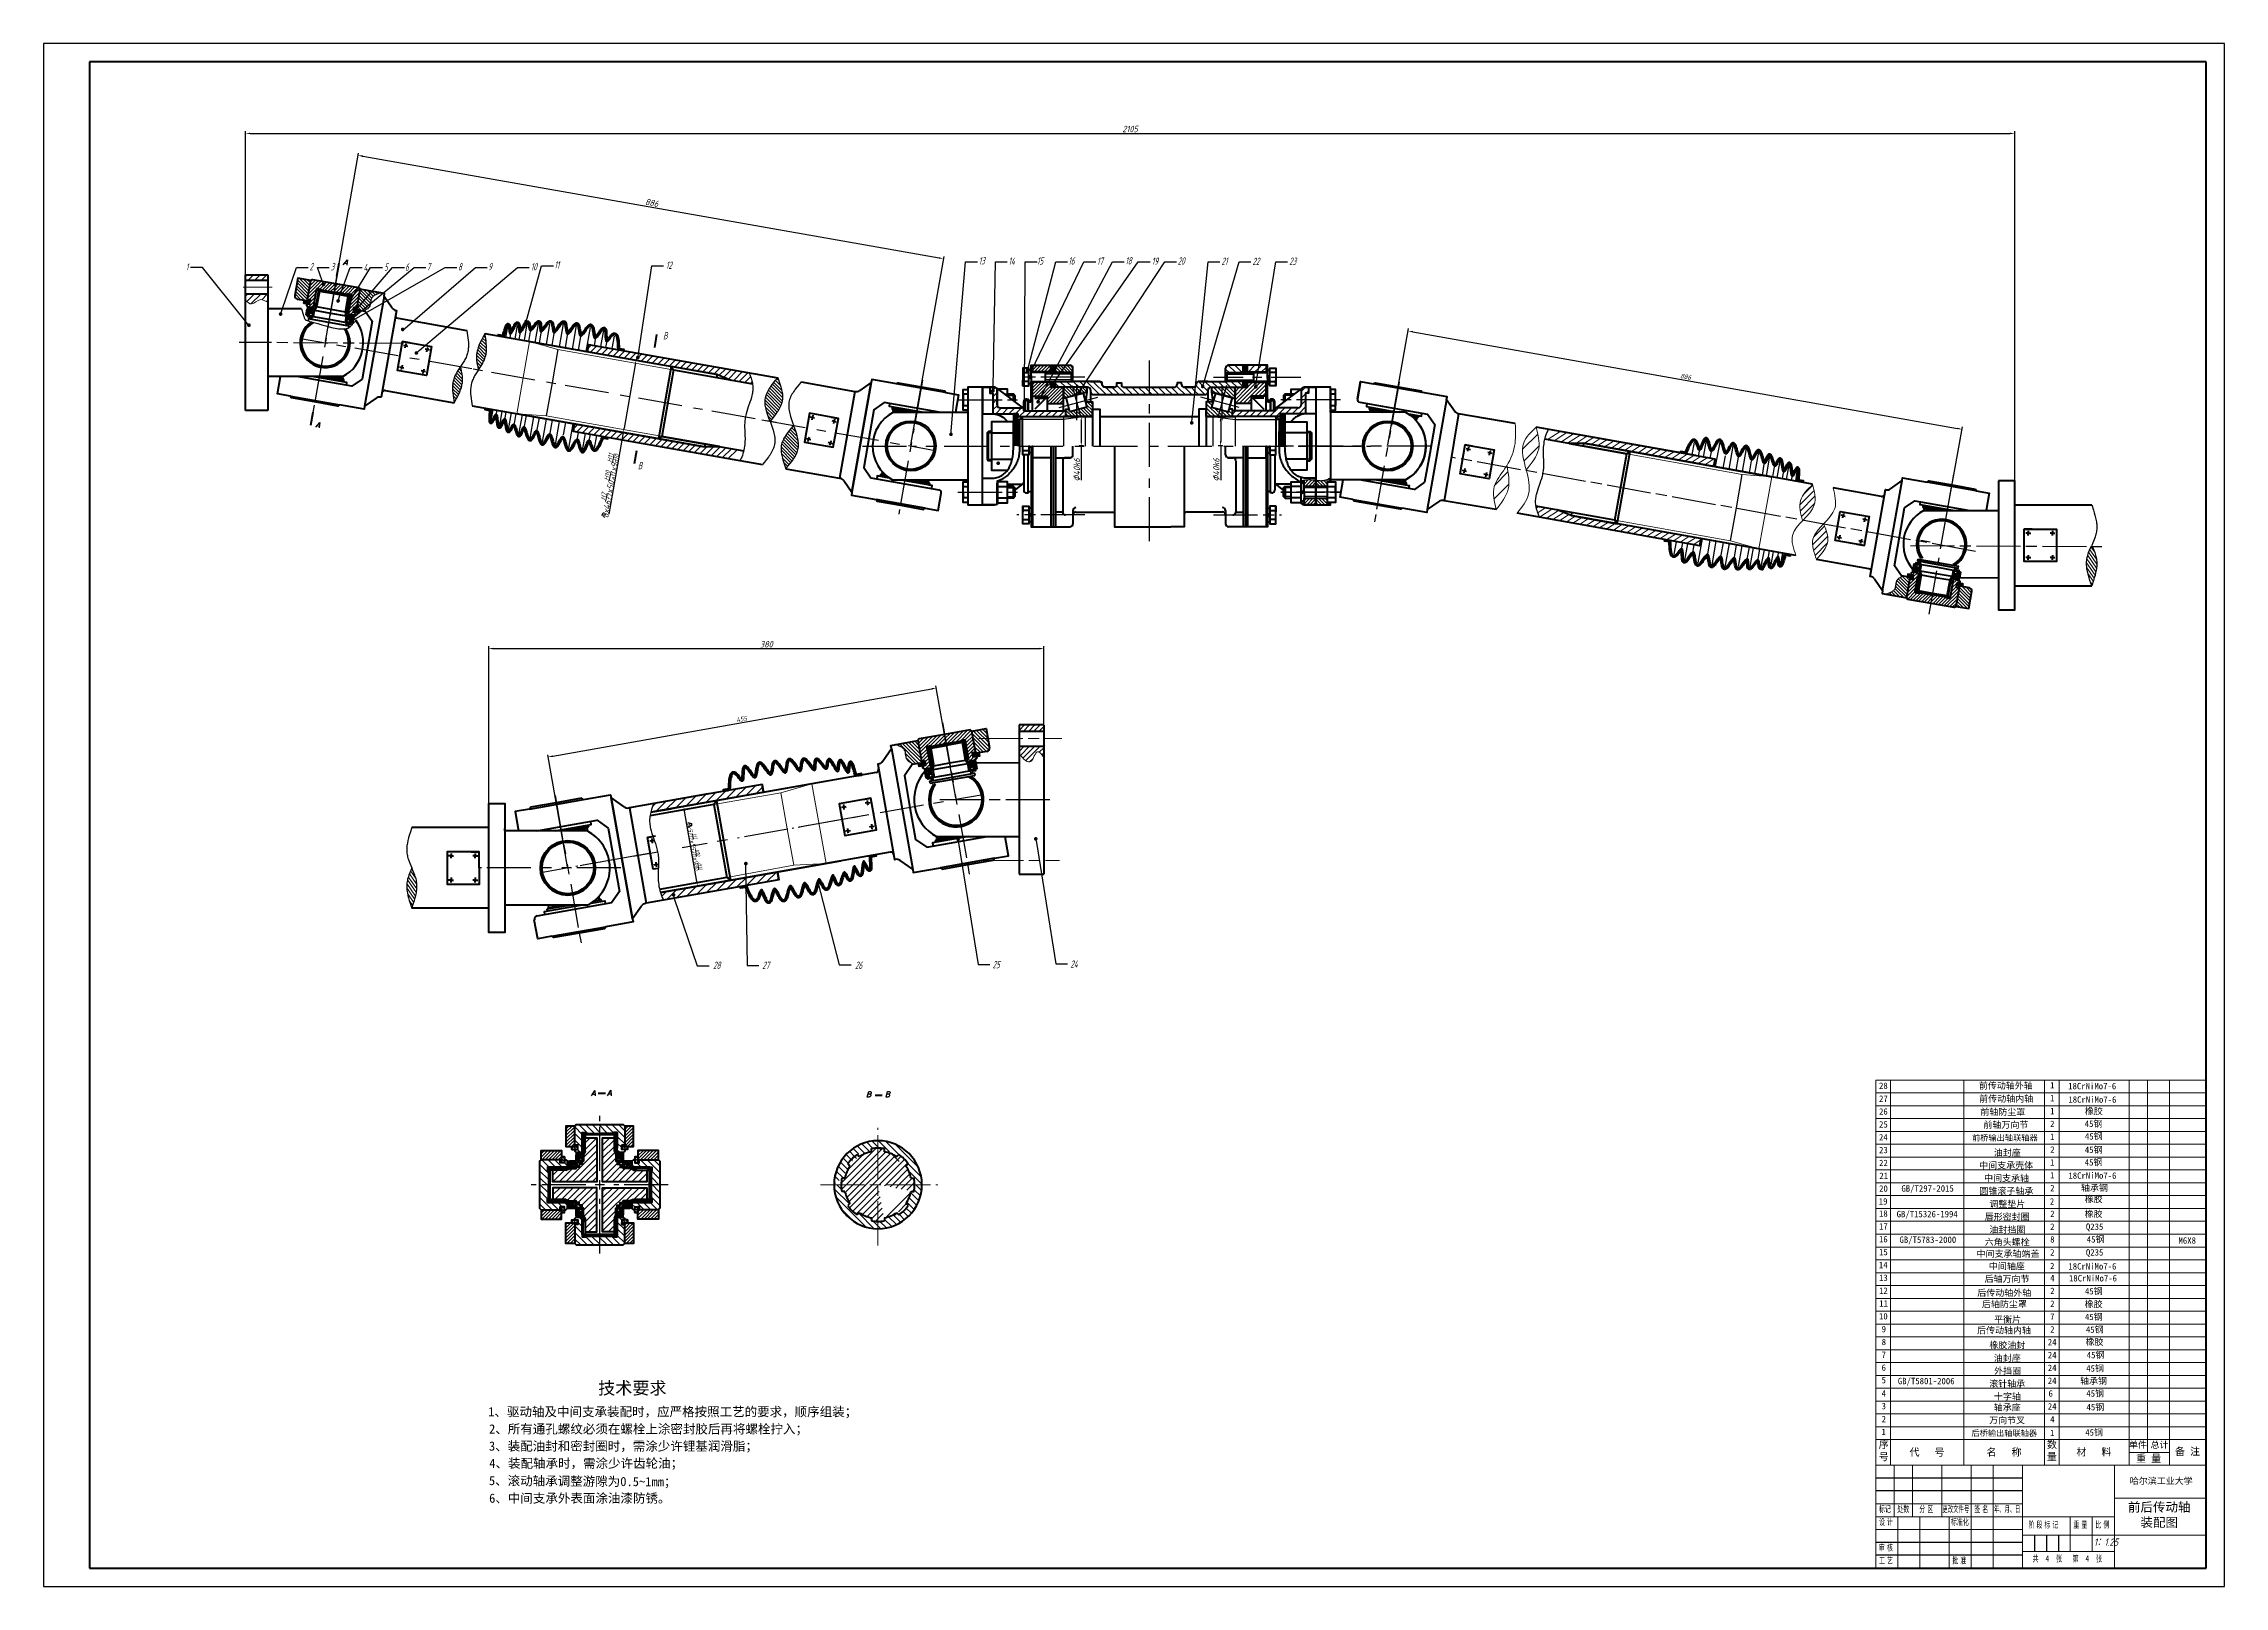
# Model space of a CAD drawing. Header units: millimetres. Extents: x 170 to 1359, y 181 to 1022.
import ezdxf

# ---------------------------------------------------------------- set-up
doc = ezdxf.new("R2010")
doc.units = ezdxf.units.MM
doc.linetypes.add('ACAD_ISO08W100', pattern=[36, 24, -3, 6, -3])
doc.layers.get('Defpoints').update_dxf_attribs({"lineweight": 35})
for name, color, linetype, lineweight in [('01', 7, 'Continuous', 50), ('02', 3, 'Continuous', 25), ('中心线', 1, 'ACAD_ISO08W100', 35), ('剖面线', 6, 'Continuous', 35), ('尺寸', 4, 'Continuous', 25), ('文字', 131, 'Continuous', 35), ('粗实线', 7, 'Continuous', 50), ('细实线', 7, 'Continuous', 20)]:
    doc.layers.add(name, color=color, linetype=linetype, lineweight=lineweight)
doc.layers.add('尺寸标注', color=4, linetype='Continuous')
doc.styles.add('PDF FangSong', font='simfang.ttf')
doc.styles.add('PDF FangSong_GB2312', font='arial.ttf')
doc.styles.add('PDF SimSun', font='')
doc.styles.get("Standard").update_dxf_attribs({"font": 'arial.ttf'})
doc.styles.add('TextStyle1', font='', dxfattribs={"width": 0.599418})
doc.styles.add('TextStyle2', font='', dxfattribs={"width": 0.585181})
doc.styles.add('仿宋', font='simfang.ttf', dxfattribs={"height": 3.5})
doc.styles.add('工程字', font='gbenor.shx', dxfattribs={"width": 0.65, "oblique": 15, "height": 5, "bigfont": 'gbcbig.shx'})
doc.styles.add('工程字-35', font='gbeitc.shx', dxfattribs={"height": 3.5, "bigfont": 'gbcbig.shx'})
doc.styles.add('工程字-5', font='gbeitc.shx', dxfattribs={"height": 5, "bigfont": 'gbcbig.shx'})
doc.styles.add('标准', font='', dxfattribs={"width": 0.667})
doc.styles.get('PDF SimSun').set_extended_font_data('SimSun')
doc.styles.get('TextStyle1').set_extended_font_data('仿宋_GB2312')
doc.styles.get('TextStyle2').set_extended_font_data('仿宋_GB2312')
doc.styles.get('标准').set_extended_font_data('仿宋_GB2312')
doc.dimstyles.new('ISO-25', dxfattribs={"dimtxt": 2.5, "dimasz": 2.5, "dimexe": 1.25, "dimexo": 0.625, "dimtad": 1, "dimtxsty": 'Standard', "dimcen": 2.5, "dimadec": 0, "dimazin": 0, "dimtfac": 1, "dimtmove": 0, "dimatfit": 3, "dimfxl": 1, "dimarcsym": 0})
picture_1 = doc.add_image_def('image1.jpg', size_in_pixel=(701, 378))
pattern_1 = [(135, (-1773.4997, 93.0126), (-0.8980256, -0.8980256), [])]
pattern_2 = [(45, (-1779.0263, 93.988), (-1.7960512, 1.7960512), [])]
pattern_3 = [(45, (-1773.4997, 93.01265), (-0.35921024, 0.35921024), [])]
pattern_4 = [(135, (-1779.0263, 93.9881), (-0.8980256, -0.8980256), [])]
pattern_5 = [(45, (-1791.813, 96.2428), (-1.7960512, 1.7960512), [])]
pattern_6 = [(135, (-1791.8129, 96.2428), (-0.8980256, -0.8980256), [])]
pattern_7 = [(135, (-1791.813, 96.2428), (-1.7960512, -1.7960512), [])]
pattern_8 = [(45, (-1791.8129, 96.2428), (-0.8980256, 0.8980256), [])]
pattern_9 = [(135, (-1791.8129, 96.2428), (-1.0776307, -1.0776307), [])]
pattern_10 = [(45, (-1623.8294, -99.7233), (-1.7960512, 1.7960512), [])]
pattern_11 = [(135, (-1623.8294, -99.7233), (-1.7960512, -1.7960512), [])]
pattern_12 = [(45, (-1623.8294, -99.7233), (-0.8980256, 0.8980256), [])]
pattern_13 = [(135, (-1623.8294, -99.7233), (-0.7184205, -0.7184205), [])]
pattern_14 = [(45, (-2222.4385, -128.8145), (-2.245064, 2.245064), [])]
pattern_15 = [(135, (-2384.094, -232.6185), (-0.9878282, -0.9878282), [])]
pattern_16 = [(45, (-2384.09397, -232.61853), (-0.39513127, 0.39513127), [])]
pattern_17 = [(135, (-3025.1044, 155.944), (-0.8980256, -0.8980256), [])]
pattern_18 = [(45, (-3025.10437, 155.94403), (-0.359210245, 0.359210245), [])]
pattern_19 = [(33.14541, (-1534.2808, 708.34), (-1.388785, 2.1267054), [])]

msp = doc.modelspace()

# ---------------------------------------------------------------- texts
at = {"layer": '尺寸', "lineweight": 20, "char_height": 4, "attachment_point": 1, "style": '工程字'}
for insert in [(507.775, 865.203), (494.043, 794.374)]:
    msp.add_mtext_dynamic_manual_height_columns('B', width=12.8942, gutter_width=10, heights=[0], dxfattribs=dict(at, insert=insert))
at = {"layer": '尺寸', "char_height": 3.4999, "attachment_point": 4, "style": 'PDF FangSong'}
for s, insert in [('前传动轴外轴', (1225.172, 454.212)), ('前传动轴内轴', (1225.383, 447.087)), ('前轴防尘罩', (1225.994, 439.899)), ('前轴万向节', (1227.68, 432.86)), ('油封座', (1233.354, 417.703)), ('中间支承壳体', (1225.401, 410.752)), ('中间支承轴', (1228.016, 403.78)), ('唇形密封圈', (1228.386, 382.731)), ('中间轴座', (1230.646, 355.777)), ('后轴万向节', (1228.313, 348.87)), ('后传动轴外轴', (1224.321, 341.254)), ('后轴防尘罩', (1226.832, 335.095)), ('后传动轴内轴', (1224.212, 320.814)), ('平衡片', (1233.485, 326.775)), ('橡胶油封', (1230.892, 312.743)), ('油封座', (1233.354, 305.705)), ('十字轴', (1233.398, 284.765)), ('万向节叉', (1230.776, 271.787)), ('轴承座', (1233.326, 278.782))]:
    msp.add_mtext(s, dxfattribs=dict(at, insert=insert))
at = {"layer": '尺寸标注', "lineweight": 20, "char_height": 4, "attachment_point": 1, "style": '工程字'}
for s, insert in [('11', (448.436, 903.835)), ('12', (509.337, 903.666)), ('13', (679.878, 906.074)), ('14', (696.064, 905.86)), ('15', (711.607, 906.002)), ('16', (728.719, 906.002)), ('17', (744.334, 905.86)), ('18', (759.764, 906.075)), ('19', (774.238, 905.862)), ('20', (788.356, 905.933)), ('21', (812.193, 905.793)), ('22', (829.092, 905.721)), ('23', (849.127, 905.793)), ('1', (247.552, 902.718)), ('2', (315.019, 902.86)), ('3', (326.546, 902.861)), ('4', (344.425, 902.381)), ('5', (355.668, 902.597)), ('6', (367.083, 902.64)), ('7', (378.888, 902.813)), ('8', (395.941, 902.772)), ('9', (412.384, 902.858)), ('10', (435.647, 902.815)), ('28', (535.037, 521.994)), ('27', (561.871, 521.994)), ('26', (612.448, 521.994)), ('25', (687.464, 522.431)), ('24', (729.842, 522.665))]:
    msp.add_mtext_dynamic_manual_height_columns(s, width=4.6424, gutter_width=10, heights=[0], dxfattribs=dict(at, insert=insert))
at = {"layer": '尺寸标注', "lineweight": 20}
for s, width, heights, insert, char_height, attachment_point in [('{\\fSimSun|b0|i0|c134|p2;序号}', 8, [0], (1170.597, 260.792), 4, 1), ('\\pxqc;{\\fSimSun|b0|i0|c134|p2;代   号}', 39.71888, [14.006], (1196.923, 254.36), 4, 5), ('\\pxqc;{\\fSimSun|b0|i0|c134|p2;名   称}', 39.71888, [14.006], (1238.95, 254.393), 4, 5), ('{\\fSimSun|b0|i0|c134|p2;数量}', 8, [0], (1262.296, 260.759), 4, 1), ('\\pxqc;{\\fSimSun|b0|i0|c134|p2;材   料}', 39.71888, [14.006], (1287.905, 254.486), 4, 5), ('{\\fSimSun|b0|i0|c134|p2;单件}', 15.74364, [0], (1307.044, 260.415), 3.5, 1), ('{\\fSimSun|b0|i0|c134|p2;重 量}', 15.74364, [0], (1310.936, 253.249), 4, 1), ('{\\fSimSun|b0|i0|c134|p2;总计}', 15.74364, [0], (1318.768, 260.353), 3.5, 1), ('{\\fSimSun|b0|i0|c134|p2;备 注 }', 15.74364, [0], (1332.179, 257.026), 4, 1)]:
    msp.add_mtext_dynamic_manual_height_columns(s, width=width, gutter_width=12.5, heights=heights, dxfattribs=dict(at, insert=insert, char_height=char_height, attachment_point=attachment_point))
at = {"layer": '文字'}
for s, insert, char_height, attachment_point, style in [('28', (1170.756, 454.31), 3.4999, 4, 'PDF FangSong'), ('1', (1264.072, 454.63), 3.5, 4, 'PDF FangSong'), ('18CrNiMo7-6', (1273.874, 454.131), 3.5, 4, 'PDF FangSong'), ('26', (1170.756, 440.272), 3.4999, 4, 'PDF FangSong'), ('27', (1170.778, 447.316), 3.4999, 4, 'PDF FangSong'), ('1', (1264.007, 447.613), 3.5, 4, 'PDF FangSong'), ('1', (1264.072, 440.591), 3.5, 4, 'PDF FangSong'), ('18CrNiMo7-6', (1273.983, 446.8), 3.5, 4, 'PDF FangSong'), ('橡胶', (1282.973, 440.28), 3.4999, 4, 'PDF FangSong'), ('25', (1170.778, 433.277), 3.4999, 4, 'PDF FangSong'), ('2', (1264.007, 433.575), 3.5, 4, 'PDF FangSong'), ('1', (1264.007, 426.581), 3.5, 4, 'PDF FangSong'), ('45钢', (1282.909, 433.451), 3.4999, 4, 'PDF FangSong'), ('45钢', (1283.014, 426.579), 3.4999, 4, 'PDF FangSong'), ('24', (1170.712, 426.261), 3.4999, 4, 'PDF FangSong'), ('23', (1170.778, 419.288), 3.4999, 4, 'PDF FangSong'), ('2', (1264.072, 419.553), 3.5, 4, 'PDF FangSong'), ('45钢', (1282.973, 419.242), 3.4999, 4, 'PDF FangSong'), ('22', (1170.778, 412.272), 3.4999, 4, 'PDF FangSong'), ('21', (1170.887, 405.256), 3.4999, 4, 'PDF FangSong'), ('1', (1264.007, 412.537), 3.5, 4, 'PDF FangSong'), ('1', (1264.007, 405.542), 3.5, 4, 'PDF FangSong'), ('18CrNiMo7-6', (1274.005, 405.348), 3.5, 4, 'PDF FangSong'), ('45钢', (1282.909, 412.413), 3.4999, 4, 'PDF FangSong'), ('19', (1170.603, 391.289), 3.4999, 4, 'PDF FangSong'), ('20', (1170.8, 398.279), 3.4999, 4, 'PDF SimSun'), ('GB/T297-2015', (1182.96, 397.967), 3.49993, 4, 'PDF FangSong'), ('圆锥滚子轴承', (1225.488, 396.785), 3.4999, 4, 'PDF FangSong'), ('2', (1263.879, 391.273), 3.5, 4, 'PDF FangSong'), ('2', (1264.072, 398.548), 3.5, 4, 'PDF FangSong'), ('轴承钢', (1280.837, 398.476), 3.4999, 4, 'PDF FangSong'), ('橡胶', (1282.886, 392.331), 3.4999, 4, 'PDF FangSong'), ('18', (1170.727, 384.661), 3.4999, 4, 'PDF FangSong'), ('GB/T15326-1994', (1180.345, 383.978), 3.49993, 4, 'PDF FangSong'), ('调整垫片', (1230.914, 389.725), 3.4999, 4, 'PDF FangSong'), ('2', (1264.072, 384.537), 3.5, 4, 'PDF FangSong'), ('橡胶', (1282.842, 384.247), 3.4999, 4, 'PDF FangSong'), ('17', (1170.727, 377.667), 3.4999, 4, 'PDF FangSong'), ('16', (1170.727, 370.672), 3.4999, 4, 'PDF FangSong'), ('GB/T5783-2000', (1181.914, 370.011), 3.49993, 4, 'PDF FangSong'), ('六角头螺栓', (1228.365, 368.96), 3.4999, 4, 'PDF FangSong'), ('油封挡圈', (1230.914, 375.736), 3.4999, 4, 'PDF FangSong'), ('2', (1264.072, 377.542), 3.5, 4, 'PDF FangSong'), ('8', (1264.072, 370.57), 3.5, 4, 'PDF FangSong'), ('Q235', (1283.539, 377.1), 3.4999, 4, 'PDF FangSong'), ('45钢', (1284.015, 370.435), 3.4999, 4, 'PDF FangSong'), ('M6X8', (1334.025, 369.979), 3.4999, 4, 'PDF FangSong'), ('14', (1170.683, 356.64), 3.4999, 4, 'PDF FangSong'), ('15', (1170.749, 363.678), 3.4999, 4, 'PDF FangSong'), ('中间支承轴端盖', (1223.946, 362.557), 3.4999, 4, 'PDF FangSong'), ('2', (1264.007, 356.123), 3.5, 4, 'PDF FangSong'), ('2', (1264.072, 363.553), 3.5, 4, 'PDF FangSong'), ('18CrNiMo7-6', (1273.983, 355.887), 3.5, 4, 'PDF FangSong'), ('Q235', (1283.539, 363.09), 3.4999, 4, 'PDF FangSong'), ('13', (1170.749, 349.667), 3.4999, 4, 'PDF FangSong'), ('4', (1264.072, 349.543), 3.5, 4, 'PDF FangSong'), ('12', (1170.749, 342.651), 3.4999, 4, 'PDF FangSong'), ('11', (1170.858, 335.656), 3.4999, 4, 'PDF FangSong'), ('2', (1264.072, 342.548), 3.5, 4, 'PDF FangSong'), ('2', (1264.072, 335.554), 3.5, 4, 'PDF FangSong'), ('橡胶', (1282.842, 335.09), 3.4999, 4, 'PDF FangSong'), ('45钢', (1283.016, 342.15), 3.4999, 4, 'PDF FangSong'), ('10', (1170.727, 328.662), 3.4999, 4, 'PDF FangSong'), ('9', (1172.187, 321.667), 3.5, 4, 'PDF FangSong'), ('2', (1264.072, 321.543), 3.5, 4, 'PDF FangSong'), ('7', (1264.029, 328.538), 3.5, 4, 'PDF FangSong'), ('45钢', (1283.016, 328.161), 3.4999, 4, 'PDF FangSong'), ('45钢', (1283.541, 321.221), 3.4999, 4, 'PDF FangSong'), ('7', (1172.143, 307.678), 3.5, 4, 'PDF FangSong'), ('8', (1172.187, 314.673), 3.5, 4, 'PDF FangSong'), ('24', (1262.765, 314.57), 3.4999, 4, 'PDF FangSong'), ('24', (1262.765, 307.554), 3.4999, 4, 'PDF FangSong'), ('橡胶', (1283.321, 314.499), 3.4999, 4, 'PDF FangSong'), ('45钢', (1284.01, 307.367), 3.4999, 4, 'PDF FangSong'), ('6', (1172.165, 300.662), 3.5, 4, 'PDF FangSong'), ('外挡圈', (1233.507, 298.754), 3.4999, 4, 'PDF FangSong'), ('24', (1262.765, 300.56), 3.4999, 4, 'PDF FangSong'), ('45钢', (1283.731, 300.084), 3.4999, 4, 'PDF FangSong'), ('   技术要求', (464.456, 289.167), 6.8301, 4, 'PDF FangSong_GB2312'), ('5', (1172.143, 293.885), 3.5, 4, 'PDF FangSong'), ('4', (1172.165, 286.651), 3.5, 4, 'PDF FangSong'), ('GB/T5801-2006', (1180.999, 292.963), 3.49993, 4, 'PDF FangSong'), ('滚针轴承', (1230.827, 291.781), 3.4999, 4, 'PDF FangSong'), ('24', (1262.765, 293.565), 3.4999, 4, 'PDF FangSong'), ('6', (1263.176, 286.571), 3.5, 4, 'PDF FangSong'), ('轴承钢', (1280.358, 293.276), 3.4999, 4, 'PDF FangSong'), ('45钢', (1283.783, 286.434), 3.4999, 4, 'PDF FangSong'), ('3', (1172.165, 279.679), 3.5, 4, 'PDF FangSong'), ('2', (1172.187, 272.641), 3.5, 4, 'PDF FangSong'), ('24', (1262.765, 279.555), 3.4999, 4, 'PDF FangSong'), ('4', (1264.072, 272.538), 3.5, 4, 'PDF FangSong'), ('45钢', (1283.896, 278.955), 3.4999, 4, 'PDF FangSong'), ('2、所有通孔螺纹必须在螺栓上涂密封胶后再将螺栓拧入；', (412.911, 266.714), 4.99988, 4, 'PDF FangSong'), ('1', (1172.121, 265.646), 3.5, 4, 'PDF FangSong'), ('1', (1264.03, 265.107), 3.5, 4, 'PDF FangSong'), ('45钢', (1283.195, 265.186), 3.4999, 4, 'PDF SimSun'), ('3、装配油封和密封圈时，需涂少许锂基润滑脂；', (412.846, 257.366), 4.99988, 4, 'PDF FangSong'), ('4、装配轴承时，需涂少许齿轮油；', (413.02, 247.996), 4.99988, 4, 'PDF FangSong'), ('6、中间支承外表面涂油漆防锈。', (412.933, 229.236), 4.99988, 4, 'PDF FangSong'), ('\\fﾷￂￋￎ_GB2312|b0|i0|p34;标记', (1170.671, 225.337), 3.5, 1, '标准'), ('\\fﾷￂￋￎ_GB2312|b0|i0|p34;设 计', (1170.696, 218.337), 3.5, 1, '标准'), ('\\fﾷￂￋￎ_GB2312|b0|i0|p34;处数', (1180.671, 225.337), 3.5, 1, '标准'), ('\\fﾷￂￋￎ_GB2312|b0|i0|p34;分 区', (1192.696, 225.337), 3.5, 1, '标准'), ('\\fﾷￂￋￎ_GB2312|b0|i0|p34;更改文件号', (1205.262, 225.337), 3.5, 1, 'TextStyle1'), ('\\fﾷￂￋￎ_GB2312|b0|i0|p34;标准化', (1209.897, 218.337), 3.5, 1, '标准'), ('\\fﾷￂￋￎ_GB2312|b0|i0|p34;签 名', (1222.696, 225.337), 3.5, 1, '标准'), ('\\fﾷￂￋￎ_GB2312|b0|i0|p34;年、月、日', (1233.437, 225.337), 3.5, 1, 'TextStyle2'), ('\\fﾷￂￋￎ_GB2312|b0|i0|p34;阶 段 标 记', (1252.199, 216.837), 3.5, 1, '标准'), ('\\fﾷￂￋￎ_GB2312|b0|i0|p34;重 量', (1276.696, 216.837), 3.5, 1, '标准'), ('\\fﾷￂￋￎ_GB2312|b0|i0|p34;比 例', (1288.696, 216.837), 3.5, 1, '标准'), ('\\fﾷￂￋￎ_GB2312|b0|i0|p34;审 核', (1170.696, 204.337), 3.5, 1, '标准'), ('\\fﾷￂￋￎ_GB2312|b0|i0|p34;工 艺', (1170.696, 197.337), 3.5, 1, '标准'), ('\\fﾷￂￋￎ_GB2312|b0|i0|p34;批 准', (1210.696, 197.337), 3.5, 1, '标准'), ('{\\fSimSun|b0|i0|c134|p2;共  4  张   第  4  张}', (1254.453, 198.337), 3.5, 1, '标准')]:
    msp.add_mtext(s, dxfattribs=dict(at, insert=insert, char_height=char_height, attachment_point=attachment_point, style=style))
at = {"layer": '文字', "attachment_point": 4, "style": 'PDF FangSong'}
for s, insert, char_height, rotation in [('前桥输出轴联轴器', (1221.416, 425.754), 3.2, 0.027148), ('1、驱动轴及中间支承装配时，应严格按照工艺的要求，顺序组装；', (412.454, 276.105), 4.99988, 359.999994), ('后桥输出轴联轴器', (1221.128, 264.757), 3.2, 0.027148), ('5、滚动轴承调整游隙为0.5~1mm；', (412.846, 238.605), 4.99988, 359.582664)]:
    msp.add_mtext(s, dxfattribs=dict(at, insert=insert, char_height=char_height, rotation=rotation))
at = {"layer": '文字', "insert": (1274.306, 349.388), "char_height": 3.5, "width": 65.00301, "attachment_point": 4, "style": 'PDF FangSong'}
msp.add_mtext('18CrNiMo7-6', dxfattribs=at)
at = {"layer": '文字', "insert": (1307.466, 240.691), "char_height": 3.5, "attachment_point": 1, "style": '仿宋'}
msp.add_mtext_dynamic_manual_height_columns('{\\C7;哈尔滨工业大学}', width=38.37592, gutter_width=25, heights=[0], dxfattribs=at)
at = {"layer": '文字', "linetype": 'Continuous', "lineweight": 25, "insert": (1306.469, 227.194), "char_height": 5, "width": 38.03544, "attachment_point": 1, "style": '标准'}
msp.add_mtext('{\\fFangSong|b0|i0|c134|p49;\\W1;前后传动轴\\P  装配图}', dxfattribs=at)
at = {"layer": '文字', "lineweight": 20, "insert": (1287.93, 207.555), "char_height": 4, "attachment_point": 1, "style": '工程字-5'}
msp.add_mtext_dynamic_manual_height_columns('{\\C7;1：1.25}', width=19.361, gutter_width=25, heights=[0], dxfattribs=at)
at = {"layer": '细实线', "insert": (1170.696, 218.337), "char_height": 3.5, "attachment_point": 1, "style": '标准'}
msp.add_mtext('\\fﾷￂￋￎ_GB2312|b0|i0|p34;设 计', dxfattribs=at)

# ---------------------------------------------------------------- blocks, each defined once
blk = doc.blocks.new('*D14')
at = {"layer": 'Defpoints', "color": 0, "transparency": 16777216}
for p in [(660.8, 905.2), (323.6, 859.4), (642.8, 803.1)]:
    blk.add_point(p, dxfattribs=at)
at = {"layer": '尺寸标注', "color": 0, "lineweight": -2, "transparency": 16777216}
for p, q in [((323.7, 860), (341.8, 962.7)), ((344, 961), (658.4, 905.6)), ((642.9, 803.7), (661, 906.4))]:
    blk.add_line(p, q, dxfattribs=at)
at = {"layer": '尺寸标注', "color": 0, "transparency": 16777216}
for points in [[(344.1, 961.5), (344, 960.6), (341.6, 961.5)], [(658.4, 906), (658.3, 905.2), (660.8, 905.2)]]:
    blk.add_solid(points, dxfattribs=at)
at = {"layer": '尺寸标注', "color": 0, "lineweight": 20, "transparency": 16777216, "insert": (501.6, 935.7), "char_height": 3.5, "attachment_point": 5, "rotation": 350.0022, "style": '工程字-35'}
blk.add_mtext('886', dxfattribs=at)
blk = doc.blocks.new('*D15')
at = {"layer": 'Defpoints', "color": 0, "transparency": 16777216}
for p in [(1216, 812.2), (902.9, 803.1), (1204.8, 749.5)]:
    blk.add_point(p, dxfattribs=at)
at = {"layer": '尺寸', "color": 0, "lineweight": -2, "transparency": 16777216}
for p, q in [((903, 803.7), (914.2, 867.1)), ((916.5, 865.4), (1213.5, 812.7)), ((1204.9, 750.1), (1216.2, 813.5))]:
    blk.add_line(p, q, dxfattribs=at)
at = {"layer": '尺寸', "color": 0, "transparency": 16777216}
for points in [[(916.6, 865.8), (916.4, 865), (914, 865.8)], [(1213.6, 813.1), (1213.4, 812.3), (1216, 812.2)]]:
    blk.add_solid(points, dxfattribs=at)
at = {"layer": '尺寸', "color": 0, "lineweight": 20, "transparency": 16777216, "insert": (1065.3, 840.9), "char_height": 2.5, "attachment_point": 5, "rotation": 349.9377}
blk.add_mtext('{\\Fgbeitc,gbcbig|c134;886}', dxfattribs=at)
blk = doc.blocks.new('*D16')
at = {"layer": 'Defpoints', "color": 0, "transparency": 16777216}
for p in [(656.7, 671.2), (667.5, 610.7), (455.9, 573.1)]:
    blk.add_point(p, dxfattribs=at)
at = {"layer": '尺寸', "color": 0, "lineweight": -2, "transparency": 16777216}
for p, q in [((447.6, 634), (654.3, 670.7)), ((667.4, 611.3), (656.5, 672.4)), ((455.7, 573.7), (444.9, 634.8))]:
    blk.add_line(p, q, dxfattribs=at)
at = {"layer": '尺寸', "color": 0, "transparency": 16777216}
for points in [[(654.2, 671.1), (654.4, 670.3), (656.7, 671.2)], [(447.5, 634.4), (447.6, 633.6), (445.1, 633.6)]]:
    blk.add_solid(points, dxfattribs=at)
at = {"layer": '尺寸', "color": 0, "lineweight": 20, "transparency": 16777216, "insert": (550.6, 654.2), "char_height": 2.5, "attachment_point": 5, "rotation": 10.0763}
blk.add_mtext('{\\Fgbeitc,gbcbig|c134;455}', dxfattribs=at)
blk = doc.blocks.new('*D17')
at = {"layer": 'Defpoints', "color": 0, "transparency": 16777216}
for p in [(493, 849.8), (512.2, 846.4), (505.2, 807.1)]:
    blk.add_point(p, dxfattribs=at)
at = {"layer": '尺寸', "color": 0, "lineweight": -2, "transparency": 16777216}
for p, q in [((492.6, 847.4), (486.5, 812.9)), ((511.6, 846.5), (491.8, 850)), ((486.1, 810.4), (478.2, 766)), ((504.6, 807.2), (484.8, 810.6))]:
    blk.add_line(p, q, dxfattribs=at)
at = {"layer": '尺寸', "color": 0, "transparency": 16777216}
for points in [[(492.2, 847.4), (493, 847.3), (493, 849.8)], [(486.1, 813), (486.9, 812.8), (486.1, 810.4)]]:
    blk.add_solid(points, dxfattribs=at)
at = {"layer": '尺寸', "color": 0, "lineweight": 20, "transparency": 16777216, "insert": (478, 781.5), "char_height": 3.5, "attachment_point": 5, "rotation": 79.9846, "style": '工程字-35'}
blk.add_mtext('8x46{\\H0.7x;\\SH7/f7;}x50{\\H0.7x;\\SH10/a11;}x9{\\H0.7x;\\SH11/d10;}', dxfattribs=at)
blk = doc.blocks.new('*D18')
at = {"layer": 'Defpoints', "color": 0, "transparency": 16777216}
for p in [(811.8, 819.1), (813.5, 819.1), (813.5, 803.1)]:
    blk.add_point(p, dxfattribs=at)
at = {"layer": '尺寸', "color": 0, "lineweight": -2, "transparency": 16777216}
for p, q in [((812.9, 819.1), (810.5, 819.1)), ((811.8, 816.6), (811.8, 805.6)), ((812.9, 803.1), (810.5, 803.1)), ((811.8, 803.1), (811.8, 784.4))]:
    blk.add_line(p, q, dxfattribs=at)
at = {"layer": '尺寸', "color": 0, "transparency": 16777216}
for points in [[(811.3, 816.6), (812.2, 816.6), (811.8, 819.1)], [(811.3, 805.6), (812.2, 805.6), (811.8, 803.1)]]:
    blk.add_solid(points, dxfattribs=at)
at = {"layer": '尺寸', "color": 0, "lineweight": 20, "transparency": 16777216, "insert": (809.4, 790), "char_height": 3.5, "attachment_point": 5, "rotation": 90, "style": '工程字-35'}
blk.add_mtext('Φ40k6', dxfattribs=at)
blk = doc.blocks.new('*D13')
at = {"layer": 'Defpoints', "color": 0, "transparency": 16777216}
for p in [(735.8, 819.1), (737.6, 819.1), (737.6, 803.1)]:
    blk.add_point(p, dxfattribs=at)
at = {"layer": '尺寸', "color": 0, "lineweight": -2, "transparency": 16777216}
for p, q in [((737, 819.1), (734.6, 819.1)), ((735.8, 816.6), (735.8, 805.6)), ((737, 803.1), (734.6, 803.1)), ((735.8, 803.1), (735.8, 784.4))]:
    blk.add_line(p, q, dxfattribs=at)
at = {"layer": '尺寸', "color": 0, "transparency": 16777216}
for points in [[(735.4, 816.6), (736.2, 816.6), (735.8, 819.1)], [(735.4, 805.6), (736.2, 805.6), (735.8, 803.1)]]:
    blk.add_solid(points, dxfattribs=at)
at = {"layer": '尺寸', "color": 0, "lineweight": 20, "transparency": 16777216, "insert": (733.4, 790), "char_height": 3.5, "attachment_point": 5, "rotation": 90, "style": '工程字-35'}
blk.add_mtext('Φ40k6', dxfattribs=at)
blk = doc.blocks.new('*D19')
at = {"layer": 'Defpoints', "color": 0, "transparency": 16777216}
for p in [(519, 606.6), (536.9, 609.7), (544.5, 566.4)]:
    blk.add_point(p, dxfattribs=at)
at = {"layer": '尺寸标注', "color": 0, "lineweight": -2, "transparency": 16777216}
for p, q in [((536.2, 609.6), (517.8, 606.3)), ((526.2, 565.7), (519.4, 604.1)), ((543.9, 566.3), (525.4, 563))]:
    blk.add_line(p, q, dxfattribs=at)
at = {"layer": '尺寸标注', "color": 0, "transparency": 16777216}
for points in [[(519.9, 604.2), (519, 604), (519, 606.6)], [(526.6, 565.8), (525.8, 565.6), (526.7, 563.2)]]:
    blk.add_solid(points, dxfattribs=at)
at = {"layer": '尺寸标注', "color": 0, "lineweight": 20, "transparency": 16777216, "insert": (525, 585.3), "char_height": 2.5, "width": 20.26, "attachment_point": 5, "rotation": 280.0154}
blk.add_mtext('{\\Fgbeitc,gbcbig|c134;8x51\\H0.7x;\\SH7/f7;\\H1.42857x;x55\\H0.7x;\\SH10/a11;\\H1.42857x;x9\\H0.7x;\\SH11/d10;}', dxfattribs=at)
blk = doc.blocks.new('*D20')
at = {"layer": 'Defpoints', "color": 0, "transparency": 16777216}
for p in [(1244.8, 973.5), (280.1, 859.6), (1244.8, 748.5)]:
    blk.add_point(p, dxfattribs=at)
at = {"layer": '尺寸标注', "color": 0, "lineweight": -2, "transparency": 16777216}
for p, q in [((280.1, 860.2), (280.1, 974.7)), ((282.6, 973.5), (1242.3, 973.5)), ((1244.8, 749.1), (1244.8, 974.7))]:
    blk.add_line(p, q, dxfattribs=at)
at = {"layer": '尺寸标注', "color": 0, "transparency": 16777216}
for points in [[(282.6, 973.9), (282.6, 973.1), (280.1, 973.5)], [(1242.3, 973.9), (1242.3, 973.1), (1244.8, 973.5)]]:
    blk.add_solid(points, dxfattribs=at)
at = {"layer": '尺寸标注', "color": 0, "lineweight": 20, "transparency": 16777216, "insert": (762.4, 975.9), "char_height": 3.5, "attachment_point": 5, "style": '工程字-35'}
blk.add_mtext('2105', dxfattribs=at)
blk = doc.blocks.new('*D21')
at = {"layer": 'Defpoints', "color": 0, "transparency": 16777216}
for p in [(715.4, 692.7), (715.4, 651), (412.7, 597.3)]:
    blk.add_point(p, dxfattribs=at)
at = {"layer": '尺寸标注', "color": 0, "lineweight": -2, "transparency": 16777216}
for p, q in [((412.7, 597.9), (412.7, 693.9)), ((415.2, 692.7), (712.9, 692.7)), ((715.4, 651.6), (715.4, 693.9))]:
    blk.add_line(p, q, dxfattribs=at)
at = {"layer": '尺寸标注', "color": 0, "transparency": 16777216}
for points in [[(415.2, 693.1), (415.2, 692.2), (412.7, 692.7)], [(712.9, 693.1), (712.9, 692.2), (715.4, 692.7)]]:
    blk.add_solid(points, dxfattribs=at)
at = {"layer": '尺寸标注', "color": 0, "lineweight": 20, "transparency": 16777216, "insert": (564.1, 695), "char_height": 3.5, "attachment_point": 5, "style": '工程字-35'}
blk.add_mtext('380', dxfattribs=at)

# ---------------------------------------------------------------- dimensions: what is measured, and where the dimension line sits
at = {"layer": '尺寸', "lineweight": 20}
for p1, p2, distance, text, picture, middle in [((902.893, 803.109), (1204.831, 749.531), 63.695, '{\\Fgbeitc,gbcbig|c134;886}', '*D15', (1065.318, 840.882)), ((455.85, 573.07), (667.487, 610.678), 61.429, '{\\Fgbeitc,gbcbig|c134;455}', '*D16', (550.593, 654.201))]:
    dim = msp.add_aligned_dim(p1=p1, p2=p2, distance=distance, text=text, dimstyle='ISO-25', dxfattribs=at)
    dim.commit()
    dim.dimension.update_dxf_attribs({"geometry": picture, "text_midpoint": middle})
for base, p1, p2, angle, text, override, picture, middle, dimtype in [((493.035, 849.82), (505.213, 807.05), (512.17, 846.441), 79.984594, '8x46{\\H0.7x;\\SH7/f7;}x50{\\H0.7x;\\SH10/a11;}x9{\\H0.7x;\\SH11/d10;}', {"dimtxt": 1, "dimtxsty": '工程字-35'}, '*D17', (480.877, 780.977), 161), ((735.822, 819.083), (737.576, 803.081), (737.576, 819.083), 90, 'Φ40k6', {"dimtxsty": '工程字-35'}, '*D13', (735.822, 790.031), 160), ((811.751, 819.083), (813.505, 803.081), (813.505, 819.083), 90, 'Φ40k6', {"dimtxsty": '工程字-35'}, '*D18', (811.751, 790.031), 160)]:
    dim = msp.add_linear_dim(base=base, p1=p1, p2=p2, angle=angle, text=text, dimstyle='ISO-25', override=override, dxfattribs=at)
    dim.commit()
    dim.dimension.update_dxf_attribs({"geometry": picture, "text_midpoint": middle, "dimtype": dimtype})
at = {"layer": '尺寸标注', "lineweight": 20}
dim = msp.add_linear_dim(base=(1244.776, 973.481), p1=(280.07, 859.567), p2=(1244.776, 748.523), text='2105', dimstyle='ISO-25', override={"dimtxsty": '工程字-35'}, dxfattribs=at)
dim.commit()
dim.dimension.update_dxf_attribs({"geometry": '*D20', "text_midpoint": (762.423, 975.856)})
dim = msp.add_aligned_dim(p1=(323.573, 859.378), p2=(642.832, 803.097), distance=103.68, text='886', dimstyle='ISO-25', override={"dimtxsty": '工程字-35'}, dxfattribs=at)
dim.commit()
dim.dimension.update_dxf_attribs({"geometry": '*D14', "text_midpoint": (501.615, 935.682)})
dim = msp.add_linear_dim(base=(715.392, 692.657), p1=(412.736, 597.268), p2=(715.392, 651.005), angle=180, text='380', dimstyle='ISO-25', override={"dimtxsty": '工程字-35'}, dxfattribs=at)
dim.commit()
dim.dimension.update_dxf_attribs({"geometry": '*D21', "text_midpoint": (564.064, 695.032)})
dim = msp.add_aligned_dim(p1=(544.509, 566.384), p2=(536.858, 609.706), distance=18.121, text='{\\Fgbeitc,gbcbig|c134;8x51\\H0.7x;\\SH7/f7;\\H1.42857x;x55\\H0.7x;\\SH10/a11;\\H1.42857x;x9\\H0.7x;\\SH11/d10;}', dimstyle='ISO-25', dxfattribs=at)
dim.commit()
dim.dimension.update_dxf_attribs({"geometry": '*D19', "text_midpoint": (525.034, 585.281)})

# ---------------------------------------------------------------- hatches: boundary and pattern name
at = {"layer": '剖面线', "lineweight": 20}
h = msp.add_hatch(dxfattribs=at)
h.set_pattern_fill('ANSI31', color=256, scale=0.8)
h.set_pattern_definition([(45, (-3793.9345, -660.45), (-1.7960512, 1.7960512), [])])
h.paths.add_polyline_path([(292.382, 896.321), (280.07, 896.321), (280.07, 893.243), (292.382, 893.243)])
edge = h.paths.add_edge_path()
edge.add_line((292.382, 885.857), (280.07, 885.857))
edge.add_line((280.07, 885.857), (280.07, 882.627))
edge.add_spline(control_points=[(280.07, 882.627), (281.179, 881.55), (283.79, 879.014), (287.894, 884.454), (290.959, 881.768), (292.382, 881.655)], knot_values=[0, 0, 0, 0, 2.47805698, 5.83500842, 8.51436847, 8.51436847, 8.51436847, 8.51436847], degree=3, periodic=0)
edge.add_line((292.382, 881.655), (292.382, 885.857))
h = msp.add_hatch(dxfattribs=at)
h.set_pattern_fill('ANSI31', color=256, scale=0.4, angle=90)
h.set_pattern_definition(pattern_1)
h.paths.add_polyline_path([(315.739, 893.264), (308.645, 894.502), (306.972, 885.054, 0.41001979), (308.29, 883.204), (312.217, 882.503), (312.218, 882.509), (313.787, 882.232)])
h = msp.add_hatch(dxfattribs=at)
h.set_pattern_fill('ANSI31', color=256, scale=0.4)
h.set_pattern_definition([(45, (-1773.4997, 93.0126), (-0.8980256, 0.8980256), [])])
h.paths.add_polyline_path([(329.269, 891.677), (316.663, 893.909), (315.739, 893.264), (313.926, 883.015), (315.513, 882.736), (315.094, 880.365), (313.508, 880.645), (313.369, 879.86), (314.031, 878.936), (316.785, 878.448, 0.40192105), (317.242, 878.797), (317.588, 880.748), (317.587, 880.748), (318.912, 888.226), (319.051, 889.011), (321.021, 888.662), (320.951, 888.279), (328.429, 886.954), (328.434, 886.953)])
h.paths.add_polyline_path([(333.779, 890.885), (329.277, 891.676), (328.442, 886.952), (332.096, 886.306)])
h.paths.add_polyline_path([(341.64, 889.504), (333.779, 890.885), (332.096, 886.306), (335.924, 885.629), (335.994, 886.03), (337.964, 885.681), (337.824, 884.897), (337.753, 884.496), (337.755, 884.496), (337.444, 882.742)])
h.paths.add_polyline_path([(342.513, 888.54), (341.868, 889.464), (341.64, 889.504), (337.444, 882.742), (336.36, 876.617), (336.151, 875.449, 0.41233829), (336.497, 874.976), (339.236, 874.491), (340.16, 875.136), (340.301, 875.929), (338.731, 876.199), (338.999, 877.784), (338.992, 877.785), (339.132, 878.57), (340.716, 878.291)])
h = msp.add_hatch(dxfattribs=at)
h.set_pattern_fill('ANSI31', color=256, scale=0.16)
h.set_pattern_definition(pattern_3)
h.paths.add_polyline_path([(315.374, 881.951), (314.381, 882.127), (314.372, 882.118), (312.217, 882.503), (311.939, 880.923), (315.094, 880.365)])
h = msp.add_hatch(dxfattribs=at)
h.set_pattern_fill('ANSI31', color=256, scale=0.4, angle=90)
h.set_pattern_definition(pattern_1)
h.paths.add_polyline_path([(342.513, 888.54), (340.716, 878.291), (340.718, 878.291), (340.592, 877.58), (340.686, 877.486), (342.147, 877.227), (342.146, 877.219), (343.677, 876.952), (348.397, 880.834), (348.44, 881.115), (348.562, 882.056), (348.632, 882.509), (348.719, 882.945), (348.841, 883.363), (349.015, 883.747), (349.224, 884.113), (349.486, 884.426), (349.782, 884.723), (350.113, 885.002), (350.479, 885.246), (350.88, 885.472), (351.299, 885.681), (351.734, 885.873), (352.641, 886.239), (353.584, 886.582)])
h.paths.add_polyline_path([(347.795, 879.023), (348.004, 879.389), (348.161, 879.79), (348.283, 880.208), (348.37, 880.661), (348.397, 880.834), (343.677, 876.952), (344.385, 876.829), (345.285, 877.227), (345.721, 877.419), (346.139, 877.646), (346.54, 877.872), (346.906, 878.116), (347.255, 878.395), (347.551, 878.692)])
h = msp.add_hatch(dxfattribs=at)
h.set_pattern_fill('ANSI31', color=256, scale=0.16)
h.set_pattern_definition(pattern_3)
h.paths.add_polyline_path([(342.095, 877.227), (338.999, 877.784), (338.731, 876.199), (341.818, 875.667)])
h = msp.add_hatch(dxfattribs=at)
h.set_pattern_fill('ANSI31', color=256, scale=0.4, angle=90)
h.set_pattern_definition(pattern_4)
h.paths.add_polyline_path([(411.365, 853.869), (411.434, 854.497), (411.487, 855.124), (411.504, 855.752), (411.504, 856.397), (411.469, 857.704), (411.382, 859.011), (411.243, 860.336), (411.068, 861.661), (410.65, 864.345), (409.343, 861.957), (408.733, 860.772), (408.14, 859.587), (407.6, 858.384), (407.129, 857.181), (406.902, 856.571), (406.711, 855.961), (406.536, 855.351), (406.257, 854.131), (406.17, 853.521), (406.083, 852.893), (406.048, 852.266), (406.031, 851.656), (406.031, 851.028), (406.066, 850.383), (406.135, 849.756), (406.223, 849.128), (406.327, 848.483), (406.571, 847.211), (406.868, 845.921), (407.181, 844.648), (407.913, 845.746), (408.628, 846.845), (409.29, 847.96), (409.604, 848.518), (409.901, 849.093), (410.179, 849.668), (410.424, 850.244), (410.65, 850.836), (410.859, 851.429), (411.016, 852.022), (411.156, 852.632), (411.278, 853.242)])
h = msp.add_hatch(dxfattribs=at)
h.set_pattern_fill('ANSI31', color=256, scale=0.8)
h.set_pattern_definition(pattern_2)
h.paths.add_polyline_path([(486.214, 855.077), (486.213, 855.072), (483.843, 855.49), (467.161, 858.436), (466.465, 854.503), (511.145, 846.624), (511.146, 846.625), (508.093, 847.162), (508.091, 847.16), (511.144, 846.622), (511.145, 846.624), (508.093, 847.162), (508.093, 847.162), (511.68, 846.531), (537.373, 841.999), (544.915, 839.041), (556.516, 836.998), (556.478, 837.258), (556.164, 838.652), (555.955, 839.367), (555.728, 840.081), (555.223, 841.546), (554.666, 843.006)])
h = msp.add_hatch(dxfattribs=at)
h.set_pattern_fill('ANSI31', color=256, scale=0.4, angle=90)
h.set_pattern_definition(pattern_1)
h.paths.add_polyline_path([(397.804, 835.045), (397.979, 835.655), (398.136, 836.265), (398.258, 836.892), (398.362, 837.502), (398.432, 838.112), (398.484, 838.74), (398.502, 839.367), (398.484, 839.995), (398.449, 840.622), (398.38, 841.25), (398.292, 841.895), (398.205, 842.522), (397.944, 843.812), (397.665, 845.085), (397.354, 846.365), (397.345, 846.366), (396.602, 845.276), (395.904, 844.161), (395.225, 843.045), (394.911, 842.488), (394.615, 841.93), (394.336, 841.355), (394.092, 840.762), (393.865, 840.187), (393.673, 839.594), (393.499, 838.984), (393.36, 838.391), (393.237, 837.764), (393.15, 837.154), (393.081, 836.526), (393.046, 835.899), (393.011, 835.254), (393.011, 834.609), (393.046, 833.319), (393.133, 832.012), (393.29, 830.687), (393.464, 829.362), (393.865, 826.678), (395.172, 829.048), (395.8, 830.251), (396.375, 831.436), (396.915, 832.639), (397.403, 833.842), (397.613, 834.452)])
h = msp.add_hatch(dxfattribs=at)
h.set_pattern_fill('ANSI31', color=256, scale=0.4)
h.set_pattern_definition(pattern_8)
h.paths.add_polyline_path([(719.273, 847.077), (710.116, 847.077), (709.233, 845.242), (709.233, 843.469), (719.273, 843.469)])
h.paths.add_polyline_path([(710.116, 847.077), (709.233, 847.077), (709.233, 845.242)], flags=17)
h = msp.add_hatch(dxfattribs=at)
h.set_pattern_fill('ANSI31', color=256, scale=0.4, angle=90)
h.set_pattern_definition(pattern_6)
h.paths.add_polyline_path([(727.437, 847.077), (722.828, 847.077), (721.679, 844.913), (721.679, 843.068), (724.636, 843.068)])
h.paths.add_polyline_path([(722.828, 847.077), (721.679, 847.077), (721.679, 844.913)], flags=17)
h.paths.add_polyline_path([(731.266, 845.474, 0.41966776), (729.679, 847.077), (727.437, 847.077), (724.636, 843.068), (731.266, 843.068)])
h = msp.add_hatch(dxfattribs=at)
h.set_pattern_fill('ANSI31', color=256, scale=0.8, angle=90)
h.set_pattern_definition(pattern_7)
h.paths.add_polyline_path([(824.068, 847.042), (824.033, 847.077), (816.067, 847.077, 0.43686271), (814.464, 845.474), (814.464, 843.068), (824.068, 843.068)])
h = msp.add_hatch(dxfattribs=at)
h.set_pattern_fill('ANSI31', color=256, scale=0.8)
h.set_pattern_definition(pattern_5)
h.paths.add_polyline_path([(826.474, 847.077), (826.474, 843.469), (832.219, 843.469), (832.799, 847.077)])
h.paths.add_polyline_path([(836.427, 843.469), (836.514, 843.574), (836.514, 847.077), (832.836, 847.077), (832.792, 847.033), (832.219, 843.469)])
h = msp.add_hatch(dxfattribs=at)
h.set_pattern_fill('ANSI31', color=256, scale=0.4, angle=90)
h.set_pattern_definition(pattern_4)
h.paths.add_polyline_path([(572.88, 828.368), (572.932, 829.117), (572.932, 829.884), (572.898, 830.651), (572.81, 831.418), (572.706, 832.203), (572.549, 833.004), (572.375, 833.789), (572.165, 834.591), (571.939, 835.392), (571.416, 836.996), (570.858, 838.635), (570.306, 840.146), (570.234, 840.218), (569.15, 838.931), (568.052, 837.589), (567.023, 836.264), (566.518, 835.584), (566.065, 834.904), (565.629, 834.225), (565.211, 833.527), (564.844, 832.83), (564.496, 832.133), (564.2, 831.418), (563.955, 830.703), (563.746, 829.989), (563.589, 829.239), (563.485, 828.507), (563.433, 827.758), (563.415, 826.991), (563.45, 826.224), (563.537, 825.439), (563.642, 824.672), (563.799, 823.871), (563.973, 823.086), (564.182, 822.284), (564.409, 821.482), (564.932, 819.879), (565.489, 818.24), (566.1, 816.619), (567.215, 817.944), (568.296, 819.269), (569.342, 820.611), (569.83, 821.291), (570.283, 821.971), (570.736, 822.65), (571.137, 823.348), (571.521, 824.045), (571.852, 824.742), (572.148, 825.457), (572.41, 826.171), (572.619, 826.886), (572.776, 827.636)])
h = msp.add_hatch(dxfattribs=at)
h.set_pattern_fill('ANSI31', color=256, scale=0.8)
h.set_pattern_definition(pattern_5)
h.paths.add_polyline_path([(686.032, 835.085), (686.032, 831.895), (687.636, 831.895), (687.636, 828.287), (690.024, 828.287), (690.024, 833.481, 0.41966776), (688.438, 835.085)])
h.paths.add_polyline_path([(690.024, 825.468), (690.024, 828.287), (687.636, 828.287), (687.636, 820.687), (689.327, 820.687), (701.284, 820.687), (701.284, 819.083), (703.672, 819.083), (726.071, 819.083), (727.466, 819.083), (727.466, 822.29), (704.422, 822.29), (704.422, 823.101, 0.2181877), (704.13, 823.708), (704.067, 823.755, 0.15190255), (703.608, 823.894), (691.628, 823.894, -0.41741818)])
h = msp.add_hatch(dxfattribs=at)
h.set_pattern_fill('ANSI31', color=256, scale=0.8, angle=90)
h.set_pattern_definition(pattern_7)
h.paths.add_polyline_path([(738.499, 838.275), (731.266, 838.275), (730.481, 838.275), (721.679, 838.275), (721.679, 835.085), (727.198, 835.085, -0.01448979), (727.265, 835.085), (736.407, 835.085)])
h.paths.add_polyline_path([(747.254, 836.729, 0.41384504), (745.681, 838.275), (740.87, 838.275), (738.499, 838.275), (736.407, 835.085), (738.238, 835.085), (739.247, 835.085, -0.41421356), (740.87, 833.481), (740.87, 832.708, 0.40800576), (742.474, 831.076), (756.249, 831.076), (757.378, 837.473), (755.268, 837.473), (755.268, 836.671, -0.38226304), (753.664, 835.085), (748.896, 835.085, -0.41902643)])
h.paths.add_polyline_path([(763.463, 835.085), (759.285, 835.085, -0.41101619), (757.674, 836.671), (757.674, 837.468), (757.672, 837.473), (757.378, 837.473), (756.249, 831.076), (762.756, 831.076)])
h.paths.add_polyline_path([(772.873, 835.085), (763.463, 835.085), (762.756, 831.076), (772.873, 831.076)])
h.paths.add_polyline_path([(782.313, 834.919), (782.147, 835.085), (772.873, 835.085), (772.873, 831.076), (782.991, 831.076)])
h.paths.add_polyline_path([(785.535, 835.085), (782.283, 835.085), (782.991, 831.076), (786.243, 831.076)])
h.paths.add_polyline_path([(788.369, 837.473), (788.073, 837.473), (788.073, 836.671, -0.38311559), (786.47, 835.085), (785.535, 835.085), (786.243, 831.076), (789.498, 831.076)])
h.paths.add_polyline_path([(798.059, 835.654, -0.21011903), (796.876, 835.085), (792.065, 835.085, -0.41421356), (790.479, 836.658), (790.479, 837.473), (788.369, 837.473), (789.445, 831.377), (789.747, 831.076), (797.589, 831.076)])
h = msp.add_hatch(dxfattribs=at)
h.set_pattern_fill('ANSI31', color=256, scale=0.4, angle=90)
h.set_pattern_definition(pattern_6)
h.paths.add_polyline_path([(731.019, 835.085), (727.274, 835.085), (727.198, 835.085, 0.40226139), (726.071, 833.939), (726.071, 829.071), (727.554, 829.469), (727.553, 829.472), (732.189, 830.718)])
h.paths.add_polyline_path([(733.27, 835.085), (731.019, 835.085), (732.189, 830.718), (733.27, 831.009)])
h.paths.add_polyline_path([(733.27, 835.085), (733.27, 831.009), (736.826, 831.965), (738.866, 832.505), (738.866, 834.44, 0.40462622), (738.229, 835.085)])
h.paths.add_polyline_path([(741.881, 823.092), (741.881, 827.084), (738.134, 827.084), (738.9, 824.225), (734.263, 822.987), (735.31, 819.083), (738.081, 819.083), (741.881, 819.083)])
h.paths.add_polyline_path([(734.263, 822.987), (733.27, 822.722), (733.27, 819.083), (735.31, 819.083)])
h.paths.add_polyline_path([(733.27, 822.722), (729.627, 821.75), (729.266, 823.094), (727.466, 823.092), (727.466, 819.083), (733.27, 819.083)])
h = msp.add_hatch(dxfattribs=at)
h.set_pattern_fill('ANSI31', color=256, scale=0.8, angle=90)
h.set_pattern_definition(pattern_7)
h.paths.add_polyline_path([(824.068, 838.275), (814.464, 838.275), (800.066, 838.275, 0.42137857), (798.451, 836.729, -0.18102825), (798.059, 835.654), (797.589, 831.076), (803.273, 831.076, 0.38178102), (804.877, 832.708), (804.877, 833.481, -0.44456868), (806.463, 835.085), (807.509, 835.085), (818.473, 835.085), (824.068, 835.085)])
h = msp.add_hatch(dxfattribs=at)
h.set_pattern_fill('ANSI31', color=256, scale=0.48, angle=90)
h.set_pattern_definition(pattern_9)
h.paths.add_polyline_path([(812.459, 835.085), (807.509, 835.085), (807.474, 835.085, 0.42331115), (806.864, 834.44), (806.864, 832.505), (812.459, 831.005)])
h.paths.add_polyline_path([(814.728, 835.085), (812.459, 835.085), (812.459, 831.005), (813.555, 830.711)])
h.paths.add_polyline_path([(819.676, 833.891, 0.41421356), (818.482, 835.085), (814.728, 835.085), (813.555, 830.711), (819.676, 829.071)])
h = msp.add_hatch(dxfattribs=at)
h.set_pattern_fill('ANSI31', color=256, scale=0.8)
h.set_pattern_definition(pattern_5)
h.paths.add_polyline_path([(844.462, 820.687), (856.42, 820.687), (858.111, 820.687), (858.111, 828.287), (855.705, 828.287), (855.705, 825.48, -0.39280493), (854.119, 823.894), (842.109, 823.894, 0.41741818), (841.307, 823.071), (841.307, 822.29), (840.523, 822.29), (818.264, 822.29), (818.264, 819.083), (819.676, 819.083), (842.074, 819.083), (844.358, 819.083), (844.462, 819.188)])
h.paths.add_polyline_path([(858.111, 831.895), (859.714, 831.895), (859.714, 835.085), (857.309, 835.085, 0.13844466), (856.468, 834.844), (856.24, 834.673, 0.21397269), (855.705, 833.469), (855.705, 833.167), (855.705, 828.287), (858.111, 828.287)])
h = msp.add_hatch(dxfattribs=at)
h.set_pattern_fill('ANSI31', color=256, scale=0.48)
h.set_pattern_definition([(45, (-1791.8129, 96.2428), (-1.0776307, 1.0776307), [])])
h.paths.add_polyline_path([(836.514, 837.874), (826.474, 837.874), (826.474, 835.085), (824.068, 835.085), (819.676, 835.085), (819.676, 826.282), (828.513, 826.282), (828.513, 830.291), (836.514, 830.291)])
h = msp.add_hatch(dxfattribs=at)
h.set_pattern_fill('ANSI31', color=256, scale=0.16)
h.set_pattern_definition([(45, (-1791.8129, 96.24275), (-0.35921024, 0.35921024), [])])
h.paths.add_polyline_path([(705.224, 827.072, -0.41421356), (706.026, 827.886), (706.827, 827.886), (706.827, 828.688), (706.026, 828.688, 0.41421356), (704.422, 827.072), (704.422, 822.29), (705.224, 822.29)])
h = msp.add_hatch(dxfattribs=at)
h.set_pattern_fill('ANSI31', color=256, scale=0.48, angle=90)
h.set_pattern_definition(pattern_9)
h.paths.add_polyline_path([(811.484, 822.987), (811.483, 822.988), (806.846, 824.225), (807.613, 827.084), (803.866, 827.084), (803.866, 819.083), (810.437, 819.083)])
h.paths.add_polyline_path([(812.459, 822.727), (811.484, 822.987), (810.437, 819.083), (812.459, 819.083)])
h.paths.add_polyline_path([(818.264, 823.092), (816.48, 823.092), (816.12, 821.75), (812.459, 822.727), (812.459, 819.083), (812.79, 819.083), (818.264, 819.083)])
h = msp.add_hatch(dxfattribs=at)
h.set_pattern_fill('ANSI31', color=256, scale=0.4, angle=90)
h.set_pattern_definition(pattern_6)
h.paths.add_polyline_path([(839.721, 828.688), (838.919, 828.688), (838.919, 827.886), (839.709, 827.886, -0.41421356), (840.523, 827.084), (840.523, 822.29), (841.307, 822.29), (841.307, 827.084, 0.41966776)])
h = msp.add_hatch(dxfattribs=at)
h.set_pattern_fill('ANSI31', color=256, scale=0.8)
h.set_pattern_definition(pattern_2)
h.paths.add_polyline_path([(477.869, 807.808), (477.87, 807.813), (475.499, 808.232), (458.818, 811.176), (459.51, 815.11), (504.188, 807.213), (504.188, 807.212), (501.135, 807.753), (501.134, 807.755), (504.187, 807.215), (504.188, 807.213), (501.135, 807.752), (501.135, 807.753), (504.722, 807.117), (530.413, 802.577), (538.513, 802.774), (550.112, 800.72), (549.986, 800.49), (549.214, 799.287), (548.773, 798.688), (548.315, 798.094), (547.339, 796.891), (546.316, 795.709)])
h = msp.add_hatch(dxfattribs=at)
h.set_pattern_fill('ANSI31', color=256, scale=0.4, angle=90)
h.set_pattern_definition([(135, (-1781.9303, 94.498), (-0.8980256, -0.8980256), [])])
h.paths.add_polyline_path([(573.515, 806.932), (573.183, 806.235), (572.887, 805.52), (572.626, 804.805), (572.416, 804.073), (572.26, 803.341), (572.172, 802.609), (572.103, 801.842), (572.103, 801.093), (572.138, 800.326), (572.225, 799.541), (572.329, 798.757), (572.486, 797.973), (572.66, 797.188), (572.87, 796.386), (573.096, 795.584), (573.619, 793.963), (574.177, 792.342), (574.77, 790.721), (575.885, 792.046), (576.983, 793.371), (578.012, 794.713), (578.517, 795.393), (578.97, 796.073), (579.406, 796.752), (579.825, 797.45), (580.191, 798.147), (580.539, 798.844), (580.836, 799.541), (581.097, 800.273), (581.289, 800.988), (581.446, 801.72), (581.55, 802.47), (581.603, 803.219), (581.62, 803.986), (581.585, 804.753), (581.498, 805.52), (581.393, 806.305), (581.237, 807.089), (581.062, 807.891), (580.853, 808.693), (580.626, 809.494), (580.103, 811.098), (579.546, 812.719), (578.939, 814.349), (578.93, 814.351), (577.82, 813.033), (576.739, 811.691), (575.693, 810.349), (575.205, 809.686), (574.752, 809.006), (574.299, 808.309), (573.898, 807.629)])
h = msp.add_hatch(dxfattribs=at)
h.set_pattern_fill('ANSI31', color=256, scale=1.6)
h.set_pattern_definition([(45, (-4095.5875, -606.73), (-3.5921024, 3.5921024), [])])
edge = h.paths.add_edge_path()
edge.add_spline(control_points=[(978.4, 790.01), (981.397, 793.716), (987.034, 800.684), (984.851, 809.3), (983.829, 813.334)], knot_values=[0, 0, 0, 0, 13.42099788, 25.24014619, 25.24014619, 25.24014619, 25.24014619], degree=3, periodic=0)
edge.add_spline(control_points=[(983.829, 813.334), (981.004, 810.669), (974.318, 804.363), (977.035, 795.187), (978.4, 790.01)], knot_values=[0, 0, 0, 0, 6.80511819, 16.10492213, 16.10492213, 16.10492213, 16.10492213], degree=3, periodic=0)
h = msp.add_hatch(dxfattribs=at)
h.set_pattern_fill('ANSI31', color=256, scale=0.8, angle=-11.854586)
h.set_pattern_definition(pattern_19)
h.paths.add_polyline_path([(1062.425, 799.291), (1062.424, 799.286), (1064.794, 798.862), (1081.469, 795.881), (1080.767, 791.949), (1036.108, 799.944), (1036.107, 799.945), (1039.159, 799.398), (1039.16, 799.396), (1036.109, 799.942), (1036.108, 799.944), (1039.159, 799.398), (1039.159, 799.398), (1035.574, 800.041), (1009.892, 804.638), (1001.793, 804.459), (990.198, 806.538), (990.324, 806.768), (991.099, 807.969), (991.541, 808.568), (992, 809.161), (992.979, 810.361), (994.005, 811.541)])
h = msp.add_hatch(dxfattribs=at)
h.set_pattern_fill('ANSI31', color=256, scale=0.4)
h.set_pattern_definition(pattern_8)
h.paths.add_polyline_path([(863.706, 784.445), (862.887, 784.57), (861.841, 784.692), (860.813, 784.744), (859.784, 784.744), (858.773, 784.692), (857.745, 784.605), (855.705, 784.361), (855.705, 783.89), (857.309, 783.89), (857.309, 781.084), (863.706, 781.084)])
h = msp.add_hatch(dxfattribs=at)
h.set_pattern_fill('ANSI31', color=256, scale=0.4, angle=90)
h.set_pattern_definition(pattern_6)
h.paths.add_polyline_path([(870.121, 783.89), (871.707, 783.89), (871.707, 785.825), (870.783, 785.319), (870.33, 785.093), (869.859, 784.901), (869.389, 784.709), (868.918, 784.552), (868.43, 784.413), (867.942, 784.308), (867.454, 784.239), (866.966, 784.204), (866.46, 784.186), (865.955, 784.204), (864.944, 784.291), (863.915, 784.413), (863.706, 784.445), (863.706, 781.084), (870.121, 781.084)])
h.paths.add_polyline_path([(870.121, 774.686), (863.706, 774.686), (863.706, 771.096), (871.707, 771.096), (871.707, 771.897), (870.121, 771.897)])
h = msp.add_hatch(dxfattribs=at)
h.set_pattern_fill('ANSI31', color=256, scale=1.6)
h.set_pattern_definition([(45, (-3835.6167, -652.921), (-3.5921024, 3.5921024), [])])
edge = h.paths.add_edge_path()
edge.add_spline(control_points=[(962.009, 768.402), (964.8, 771.997), (970.175, 778.92), (968.758, 787.473), (967.981, 791.607)], knot_values=[0, 0, 0, 0, 8.1212735, 15.63616066, 15.63616066, 15.63616066, 15.63616066], degree=3, periodic=0)
edge.add_line((967.981, 791.607), (967.391, 791.713))
edge.add_spline(control_points=[(967.391, 791.713), (967.203, 791.417), (964.854, 787.831), (958.942, 781.11), (960.952, 772.779), (962.009, 768.402)], knot_values=[0, 0, 0, 0, 0.63744539, 7.78091207, 15.69103048, 15.69103048, 15.69103048, 15.69103048], degree=3, periodic=0)
h = msp.add_hatch(dxfattribs=at)
h.set_pattern_fill('ANSI31', color=256, scale=0.4)
h.set_pattern_definition(pattern_8)
h.paths.add_polyline_path([(863.706, 774.686), (857.309, 774.686), (857.309, 771.897), (855.702, 771.893), (856.349, 771.41, 0.15975514), (857.326, 771.096), (863.706, 771.096)])
h = msp.add_hatch(dxfattribs=at)
h.set_pattern_fill('ANSI31', color=256, scale=0.8)
h.set_pattern_definition([(45, (-166.4656, 281.594), (-1.796051, 1.796051), [])])
edge = h.paths.add_edge_path()
edge.add_spline(control_points=[(1129.211, 762.562), (1131.813, 765.25), (1137.364, 770.79), (1135.532, 778.256), (1134.548, 782.112)], knot_values=[0.23285525, 0.23285525, 0.23285525, 0.23285525, 10.67256881, 21.76016189, 21.76016189, 21.76016189, 21.76016189], degree=3, periodic=0)
edge.add_spline(control_points=[(1134.548, 782.112), (1131.721, 779.396), (1126.068, 773.966), (1128.006, 766.393), (1129.006, 762.598)], knot_values=[0, 0, 0, 0, 10.89458687, 21.78872452, 21.78872452, 21.78872452, 21.78872452], degree=3, periodic=0)
edge.add_line((1129.006, 762.598), (1129.211, 762.562))
edge = h.paths.add_edge_path()
edge.add_spline(control_points=[(1140.412, 760.551), (1137.895, 757.95), (1132.749, 752.465), (1135.29, 745.15), (1136.631, 741.302)], knot_values=[21.74414198, 21.74414198, 21.74414198, 21.74414198, 31.84388341, 43.04052478, 43.04052478, 43.04052478, 43.04052478], degree=3, periodic=0)
edge.add_line((1136.631, 741.302), (1136.667, 741.296))
edge.add_spline(control_points=[(1136.667, 741.296), (1139.489, 744.434), (1144.664, 750.202), (1141.884, 757.286), (1140.592, 760.519)], knot_values=[0.15127843, 0.15127843, 0.15127843, 0.15127843, 11.70120662, 21.37650727, 21.37650727, 21.37650727, 21.37650727], degree=3, periodic=0)
edge.add_line((1140.592, 760.519), (1140.412, 760.551))
h = msp.add_hatch(dxfattribs=at)
h.set_pattern_fill('ANSI31', color=256, scale=0.8, angle=-11.854586)
h.set_pattern_definition(pattern_19)
h.paths.add_polyline_path([(1053.975, 752.041), (1053.976, 752.046), (1056.346, 751.622), (1073.021, 748.639), (1073.726, 752.571), (1029.063, 760.549), (1029.062, 760.548), (1032.114, 760.004), (1032.116, 760.005), (1029.064, 760.55), (1029.063, 760.549), (1032.114, 760.004), (1032.114, 760.004), (1028.528, 760.643), (1002.845, 765.232), (995.31, 768.206), (983.713, 770.274), (983.751, 770.015), (984.062, 768.62), (984.27, 767.905), (984.495, 767.19), (984.997, 765.724), (985.55, 764.262)])
h = msp.add_hatch(dxfattribs=at)
h.set_pattern_fill('ANSI31', color=256, scale=0.44, angle=80)
h.set_pattern_definition([(125, (-1225.2033, 398.9765), (-1.1443554, -0.8012863), [])])
h.paths.add_polyline_path([(1289.358, 736.774), (1289.267, 736.076), (1289.138, 735.372), (1288.858, 733.979), (1288.502, 732.573), (1288.087, 731.176), (1287.655, 729.757), (1286.692, 726.939), (1285.726, 729.767), (1285.284, 731.169), (1284.88, 732.577), (1284.536, 733.977), (1284.233, 735.364), (1284.024, 736.768), (1283.961, 737.458), (1283.917, 738.151), (1283.891, 738.847), (1283.907, 739.532), (1283.941, 740.219), (1283.998, 740.891), (1284.112, 741.573), (1284.244, 742.258), (1284.398, 742.928), (1284.591, 743.604), (1284.805, 744.265), (1285.035, 744.948), (1285.54, 746.283), (1286.104, 747.61), (1286.687, 748.939), (1287.274, 747.602), (1287.838, 746.28), (1288.345, 744.948), (1288.582, 744.269), (1288.796, 743.606), (1288.995, 742.921), (1289.152, 742.248), (1289.272, 741.568), (1289.373, 740.885), (1289.452, 740.217), (1289.477, 739.521), (1289.499, 738.843), (1289.43, 737.468)])
h = msp.add_hatch(dxfattribs=at)
h.set_pattern_fill('ANSI31', color=256, scale=0.4, angle=90)
h.set_pattern_definition(pattern_17)
h.paths.add_polyline_path([(1185.843, 720.399), (1187.641, 730.648), (1187.639, 730.648), (1187.765, 731.358), (1187.671, 731.453), (1186.21, 731.711), (1186.211, 731.72), (1184.68, 731.986), (1179.96, 728.105), (1179.917, 727.824), (1179.795, 726.883), (1179.725, 726.43), (1179.638, 725.994), (1179.516, 725.576), (1179.342, 725.192), (1179.133, 724.826), (1178.871, 724.512), (1178.575, 724.216), (1178.244, 723.937), (1177.878, 723.693), (1177.477, 723.466), (1177.058, 723.257), (1176.622, 723.066), (1175.716, 722.699), (1174.773, 722.356)])
h.paths.add_polyline_path([(1180.562, 729.916), (1180.353, 729.55), (1180.196, 729.149), (1180.074, 728.731), (1179.987, 728.277), (1179.96, 728.105), (1184.68, 731.986), (1183.972, 732.109), (1183.072, 731.711), (1182.636, 731.52), (1182.218, 731.293), (1181.817, 731.066), (1181.451, 730.822), (1181.102, 730.543), (1180.806, 730.247)])
h = msp.add_hatch(dxfattribs=at)
h.set_pattern_fill('ANSI31', color=256, scale=0.4)
h.set_pattern_definition([(45, (-3025.1044, 155.944), (-0.8980256, 0.8980256), [])])
h.paths.add_polyline_path([(1199.088, 717.262), (1211.694, 715.03), (1212.617, 715.675), (1214.431, 725.924), (1212.844, 726.203), (1213.262, 728.574), (1214.848, 728.293), (1214.988, 729.079), (1214.326, 730.003), (1211.572, 730.491, 0.40192105), (1211.115, 730.142), (1210.769, 728.19), (1210.769, 728.19), (1209.445, 720.712), (1209.306, 719.928), (1207.336, 720.277), (1207.406, 720.66), (1199.928, 721.985), (1199.922, 721.986)])
h.paths.add_polyline_path([(1194.578, 718.054), (1199.08, 717.263), (1199.915, 721.987), (1196.261, 722.633)])
h.paths.add_polyline_path([(1186.717, 719.435), (1194.578, 718.054), (1196.261, 722.633), (1192.432, 723.31), (1192.363, 722.909), (1190.393, 723.257), (1190.532, 724.042), (1190.603, 724.442), (1190.602, 724.443), (1190.913, 726.197)])
h.paths.add_polyline_path([(1185.843, 720.399), (1186.488, 719.475), (1186.717, 719.435), (1190.913, 726.197), (1191.997, 732.321), (1192.206, 733.489, 0.41233829), (1191.86, 733.962), (1189.12, 734.448), (1188.197, 733.803), (1188.056, 733.01), (1189.626, 732.74), (1189.358, 731.155), (1189.365, 731.154), (1189.225, 730.369), (1187.641, 730.648)])
h = msp.add_hatch(dxfattribs=at)
h.set_pattern_fill('ANSI31', color=256, scale=0.16)
h.set_pattern_definition(pattern_18)
h.paths.add_polyline_path([(1186.262, 731.711), (1186.539, 733.271), (1189.626, 732.74), (1189.358, 731.155)])
h = msp.add_hatch(dxfattribs=at)
h.set_pattern_fill('ANSI31', color=256, scale=0.4, angle=90)
h.set_pattern_definition(pattern_17)
h.paths.add_polyline_path([(1212.617, 715.675), (1219.712, 714.437), (1221.385, 723.885, 0.41001979), (1220.066, 725.735), (1216.14, 726.436), (1216.138, 726.43), (1214.569, 726.707)])
h = msp.add_hatch(dxfattribs=at)
h.set_pattern_fill('ANSI31', color=256, scale=0.16)
h.set_pattern_definition(pattern_18)
h.paths.add_polyline_path([(1212.982, 726.988), (1213.976, 726.812), (1213.985, 726.821), (1216.14, 726.436), (1216.417, 728.016), (1213.262, 728.574)])
h = msp.add_hatch(dxfattribs=at)
h.set_pattern_fill('ANSI31', color=256, scale=0.44, angle=90)
h.set_pattern_definition(pattern_15)
h.paths.add_polyline_path([(646.705, 642.462), (648.682, 631.188), (648.68, 631.187), (648.819, 630.406), (648.715, 630.302), (647.108, 630.018), (647.109, 630.008), (645.425, 629.715), (640.233, 633.985), (640.186, 634.294), (640.051, 635.329), (639.975, 635.827), (639.879, 636.307), (639.745, 636.767), (639.553, 637.189), (639.323, 637.592), (639.035, 637.937), (638.709, 638.263), (638.345, 638.569), (637.942, 638.838), (637.501, 639.087), (637.041, 639.317), (636.562, 639.528), (635.565, 639.931), (634.527, 640.308)])
h.paths.add_polyline_path([(640.895, 631.993), (640.665, 632.395), (640.492, 632.836), (640.358, 633.297), (640.262, 633.795), (640.233, 633.985), (645.425, 629.715), (644.646, 629.58), (643.656, 630.018), (643.177, 630.229), (642.717, 630.478), (642.276, 630.727), (641.873, 630.996), (641.49, 631.302), (641.164, 631.628)])
h = msp.add_hatch(dxfattribs=at)
h.set_pattern_fill('ANSI31', color=256, scale=0.44)
h.set_pattern_definition([(45, (-2384.094, -232.6185), (-0.9878282, 0.9878282), [])])
h.paths.add_polyline_path([(661.274, 645.912), (675.14, 648.367), (676.156, 647.658), (678.151, 636.384), (676.405, 636.077), (676.866, 633.469), (678.61, 633.778), (678.764, 632.913), (678.035, 631.897), (675.006, 631.36, -0.40192105), (674.504, 631.744), (674.123, 633.891), (674.123, 633.891), (672.667, 642.117), (672.513, 642.979), (670.346, 642.596), (670.423, 642.174), (662.198, 640.717), (662.192, 640.716)])
h.paths.add_polyline_path([(656.312, 645.041), (661.265, 645.911), (662.183, 640.714), (658.164, 640.004)])
h.paths.add_polyline_path([(647.666, 643.522), (656.312, 645.041), (658.164, 640.004), (653.953, 639.26), (653.876, 639.701), (651.709, 639.317), (651.863, 638.454), (651.941, 638.014), (651.939, 638.013), (652.281, 636.084)])
h.paths.add_polyline_path([(646.705, 642.462), (647.414, 643.478), (647.666, 643.522), (652.281, 636.084), (653.473, 629.347), (653.703, 628.062, -0.41233829), (653.323, 627.541), (650.31, 627.007), (649.293, 627.717), (649.138, 628.589), (650.866, 628.886), (650.571, 630.63), (650.578, 630.631), (650.425, 631.494), (648.682, 631.188)])
h = msp.add_hatch(dxfattribs=at)
h.set_pattern_fill('ANSI31', color=256, scale=0.44, angle=90)
h.set_pattern_definition(pattern_15)
h.paths.add_polyline_path([(676.156, 647.658), (683.96, 649.019), (685.801, 638.627, -0.41001979), (684.35, 636.592), (680.031, 635.82), (680.029, 635.827), (678.303, 635.522)])
h = msp.add_hatch(dxfattribs=at)
h.set_pattern_fill('ANSI31', color=256, scale=0.64)
h.set_pattern_definition([(45, (-3907.8737, -550.5752), (-1.436841, 1.436841), [])])
edge = h.paths.add_edge_path()
edge.add_spline(control_points=[(701.849, 635.276), (704.301, 632.561), (708.752, 627.632), (711.208, 638.953), (714.14, 634.989), (715.392, 633.296)], knot_values=[0, 0, 0, 0, 4.82846858, 8.76452904, 11.69728501, 11.69728501, 11.69728501, 11.69728501], degree=3, periodic=0)
edge.add_line((715.392, 633.296), (715.392, 639.493))
edge.add_line((715.392, 639.493), (701.849, 639.493))
edge.add_line((701.849, 639.493), (701.849, 635.276))
h.paths.add_polyline_path([(715.392, 651.005), (701.849, 651.005), (701.849, 647.619), (715.392, 647.619)])
h = msp.add_hatch(dxfattribs=at)
h.set_pattern_fill('ANSI31', color=256, scale=0.176)
h.set_pattern_definition(pattern_16)
h.paths.add_polyline_path([(647.165, 630.018), (647.47, 628.302), (650.866, 628.886), (650.571, 630.63)])
h = msp.add_hatch(dxfattribs=at)
h.set_pattern_fill('ANSI31', color=256, scale=0.176)
h.set_pattern_definition(pattern_16)
h.paths.add_polyline_path([(676.558, 635.214), (677.651, 635.407), (677.661, 635.397), (680.031, 635.82), (680.336, 634.083), (676.866, 633.469)])
h = msp.add_hatch(dxfattribs=at)
h.set_pattern_fill('ANSI31', color=256)
h.set_pattern_definition(pattern_14)
h.paths.add_polyline_path([(561.729, 618.564), (502.678, 608.145), (501.045, 603.402), (512.22, 605.372), (562.493, 614.237)])
h = msp.add_hatch(dxfattribs=at)
h.set_pattern_fill('ANSI31', color=256, scale=0.44, angle=80)
h.set_pattern_definition([(125, (-2039.6411, 223.109), (-1.1443554, -0.8012863), [])])
h.paths.add_polyline_path([(368.154, 560.906), (368.245, 560.209), (368.374, 559.505), (368.654, 558.112), (369.01, 556.706), (369.425, 555.309), (369.857, 553.889), (370.82, 551.071), (371.786, 553.899), (372.228, 555.301), (372.632, 556.71), (372.976, 558.109), (373.279, 559.497), (373.488, 560.901), (373.551, 561.59), (373.595, 562.283), (373.621, 562.98), (373.605, 563.664), (373.571, 564.352), (373.514, 565.024), (373.4, 565.706), (373.268, 566.391), (373.114, 567.061), (372.921, 567.737), (372.707, 568.398), (372.477, 569.081), (371.972, 570.416), (371.408, 571.742), (370.825, 573.071), (370.238, 571.734), (369.674, 570.412), (369.167, 569.08), (368.931, 568.402), (368.716, 567.739), (368.518, 567.053), (368.36, 566.38), (368.24, 565.7), (368.139, 565.017), (368.06, 564.35), (368.035, 563.653), (368.013, 562.976), (368.082, 561.601)])
h = msp.add_hatch(dxfattribs=at)
h.set_pattern_fill('ANSI31', color=256)
h.set_pattern_definition(pattern_14)
h.paths.add_polyline_path([(570.886, 566.601), (570.125, 570.901), (544.509, 566.384), (544.511, 566.376), (544.501, 566.383), (518.125, 561.732), (506.347, 559.656), (508.106, 555.49)])
h = msp.add_hatch(dxfattribs=at)
h.set_pattern_fill('ANSI31', color=256, scale=0.4)
h.set_pattern_definition(pattern_12)
h.paths.add_polyline_path([(454.847, 421.179), (458.106, 421.179), (459.64, 421.179), (459.64, 421.981), (459.64, 432.37), (454.847, 432.37)])
h.paths.add_polyline_path([(491.643, 432.37), (486.85, 432.37), (486.85, 421.179), (488.436, 421.179), (491.643, 421.179)])
h = msp.add_hatch(dxfattribs=at)
h.set_pattern_fill('ANSI31', color=256, scale=0.8, angle=90)
h.set_pattern_definition(pattern_11)
h.paths.add_polyline_path([(473.236, 433.172), (460.442, 433.172), (459.64, 432.37), (459.64, 421.981), (461.244, 421.981), (461.244, 419.576), (459.64, 419.576), (459.64, 418.774), (460.442, 417.972), (463.248, 417.972, 0.41421356), (463.649, 418.385), (463.649, 421.179), (463.649, 427.977), (463.649, 428.779), (465.636, 428.779), (465.636, 428.378), (473.236, 428.378)])
h.paths.add_polyline_path([(486.85, 432.37), (486.048, 433.172), (473.236, 433.172), (473.236, 428.378), (480.679, 428.378), (480.836, 428.535), (480.836, 428.779), (482.841, 428.779), (482.841, 427.977), (482.841, 420.377), (482.841, 419.576), (482.841, 418.373, 0.41421356), (483.254, 417.972), (486.048, 417.972), (486.85, 418.774), (486.85, 419.576), (485.246, 419.576), (485.246, 421.981), (486.85, 421.981)])
h = msp.add_hatch(dxfattribs=at)
h.set_pattern_fill('ANSI31', color=256, scale=0.4)
h.set_pattern_definition(pattern_12)
h.paths.add_polyline_path([(452.441, 413.98), (452.441, 415.584), (452.441, 419.053), (441.25, 419.053), (441.25, 413.98)])
h.paths.add_polyline_path([(452.441, 381.698), (452.441, 385.184), (452.441, 386.771), (441.547, 386.771), (441.25, 386.474), (441.25, 381.698)])
h = msp.add_hatch(dxfattribs=at)
h.set_pattern_fill('ANSI31', color=256, scale=0.8)
h.set_pattern_definition(pattern_10)
h.paths.add_polyline_path([(471.65, 425.973), (465.235, 425.973), (465.235, 419.576), (465.235, 418.774), (464.451, 416.769), (464.451, 413.178), (463.649, 413.178), (463.649, 411.575), (462.046, 411.575), (462.046, 409.971), (460.442, 409.971), (460.442, 409.169), (460.041, 409.169), (456.851, 409.169), (454.847, 408.367), (454.045, 408.367), (447.648, 408.367), (447.648, 401.97), (471.65, 401.97)])
h = msp.add_hatch(dxfattribs=at)
h.set_pattern_fill('ANSI31', color=256, scale=0.32, angle=90)
h.set_pattern_definition(pattern_13)
h.paths.add_polyline_path([(461.244, 419.576), (461.244, 421.179), (458.036, 421.179), (458.036, 419.576)])
h.paths.add_polyline_path([(488.384, 419.576), (488.384, 421.179), (485.246, 421.179), (485.246, 419.576)])
h = msp.add_hatch(dxfattribs=at)
h.set_pattern_fill('ANSI31', color=256, scale=0.8)
h.set_pattern_definition(pattern_10)
h.paths.add_polyline_path([(482.039, 413.178), (482.039, 413.579), (482.039, 416.769), (481.237, 418.774), (481.237, 419.576), (481.237, 425.973), (474.84, 425.973), (474.84, 401.97), (498.842, 401.97), (498.842, 408.367), (492.445, 408.367), (491.643, 408.367), (489.639, 409.169), (484.444, 409.169), (484.444, 411.575), (482.841, 411.575), (482.199, 413.178)])
h = msp.add_hatch(dxfattribs=at)
h.set_pattern_fill('ANSI31', color=256, scale=0.4)
h.set_pattern_definition(pattern_12)
h.paths.add_polyline_path([(505.239, 419.053), (494.049, 419.053), (494.049, 415.584), (494.049, 413.98), (494.833, 413.98), (505.239, 413.98)])
h.paths.add_polyline_path([(505.239, 386.771), (494.345, 386.771), (494.049, 386.474), (494.049, 385.237), (494.049, 385.184), (494.049, 381.698), (505.239, 381.698)])
h = msp.add_hatch(dxfattribs=at)
h.set_pattern_fill('ANSI31', color=256, scale=0.8, angle=90)
h.set_pattern_definition(pattern_11)
h.paths.add_polyline_path([(608.499, 389.018), (609.683, 390.191, -0.09789071), (606.949, 396.783), (605.284, 396.776, -0.04538259), (604.955, 400.384), (600.996, 400.384, 0.41356519), (624.955, 376.41), (624.955, 380.384, -0.04515986), (621.365, 380.709), (621.372, 382.362, -0.09811948), (614.766, 385.105), (613.589, 383.928, -0.09071715)])
edge = h.paths.add_edge_path()
edge.add_arc((624.955, 400.384), 20, 169.606208, 180)
edge.add_line((606.949, 403.985), (605.284, 403.992))
edge.add_arc((624.989, 400.365), 18.4, 146.288862, 168.652509)
edge.add_line((609.683, 410.577), (608.499, 411.75))
edge.add_arc((624.955, 400.384), 20, 124.63297, 145.367056)
edge.add_line((614.766, 415.663), (613.589, 416.84))
edge.add_arc((624.989, 400.365), 18.4, 101.337696, 123.753274)
edge.add_line((621.372, 418.406), (621.365, 420.064))
edge.add_arc((624.955, 400.384), 20, 90, 100.34285)
edge.add_arc((624.955, 400.384), 20, 79.65715, 90)
edge.add_line((628.539, 418.406), (628.546, 420.064))
edge.add_arc((624.955, 400.384), 20, 34.632944, 55.36703)
edge.add_line((635.145, 415.663), (636.322, 416.84))
edge.add_arc((624.922, 400.365), 18.4, 56.246726, 78.662304)
edge.add_line((640.227, 410.577), (641.412, 411.75))
edge.add_arc((624.922, 400.365), 18.4, 11.347491, 33.711138)
edge.add_line((642.962, 403.985), (644.627, 403.992))
edge.add_arc((624.955, 400.384), 20, 0, 10.393792)
edge.add_arc((624.921, 400.365), 23.994, 0.045817, 89.918954)
edge.add_arc((624.989, 400.365), 23.994, 90.081046, 179.954183)
h = msp.add_hatch(dxfattribs=at)
h.set_pattern_fill('ANSI31', color=256, scale=0.8)
h.set_pattern_definition(pattern_10)
h.paths.add_polyline_path([(624.955, 420.384, 0.04515986), (621.365, 420.059), (621.372, 418.406, 0.09811948), (614.766, 415.663), (613.589, 416.84, 0.09071715), (608.499, 411.75), (609.683, 410.577, 0.09789071), (606.949, 403.985), (605.284, 403.992, 0.04538259), (604.955, 400.384), (624.955, 400.384)])
h.paths.add_polyline_path([(640.227, 410.577), (641.412, 411.75, 0.09071715), (636.322, 416.84), (635.145, 415.663, 0.09811948), (628.539, 418.406), (628.546, 420.059, 0.04464051), (624.997, 420.384), (624.955, 420.342), (624.955, 400.384), (644.955, 400.384, 0.04538259), (644.627, 403.992), (642.962, 403.985, 0.09789071)])
h.paths.add_polyline_path([(624.955, 400.384), (604.955, 400.384, 0.04538259), (605.284, 396.776), (606.949, 396.783, 0.09789071), (609.683, 390.191), (608.499, 389.018, 0.09071715), (613.589, 383.928), (614.766, 385.105, 0.09811948), (621.372, 382.362), (621.365, 380.709, 0.04515986), (624.955, 380.384)])
h = msp.add_hatch(dxfattribs=at)
h.set_pattern_fill('ANSI31', color=256, scale=0.8, angle=90)
h.set_pattern_definition(pattern_11)
h.paths.add_polyline_path([(455.648, 413.091), (454.759, 413.98), (454.045, 413.98), (454.045, 412.377), (451.639, 412.377), (451.639, 413.492), (451.169, 413.98), (441.25, 413.98), (440.449, 413.178), (440.449, 400.384), (445.242, 400.384), (445.242, 407.984), (444.841, 407.984), (444.841, 409.971), (445.643, 409.971), (453.243, 409.971), (454.045, 409.971), (455.247, 409.971, 0.41421356), (455.648, 410.384)])
h.paths.add_polyline_path([(445.242, 400.14), (445.015, 400.384), (440.449, 400.384), (440.449, 387.572), (441.25, 386.771), (451.639, 386.771), (451.639, 388.374), (452.441, 388.374), (454.045, 388.374), (454.045, 386.771), (454.847, 386.771), (455.648, 387.572), (455.648, 390.379, 0.41421356), (455.235, 390.78), (452.441, 390.78), (446.044, 390.78), (445.643, 390.78), (444.841, 390.78), (444.841, 391.564), (444.824, 391.581), (444.841, 391.581), (444.841, 392.784), (445.242, 392.784)])
h = msp.add_hatch(dxfattribs=at)
h.set_pattern_fill('ANSI31', color=256, scale=0.32, angle=90)
h.set_pattern_definition(pattern_13)
h.paths.add_polyline_path([(454.045, 415.584), (452.441, 415.584), (452.441, 412.377), (454.045, 412.377)])
h.paths.add_polyline_path([(454.045, 388.374), (452.441, 388.374), (452.441, 385.237), (454.045, 385.237)])
h = msp.add_hatch(dxfattribs=at)
h.set_pattern_fill('ANSI31', color=256, scale=0.8, angle=90)
h.set_pattern_definition(pattern_11)
h.paths.add_polyline_path([(506.041, 412.987), (505.048, 413.98), (494.833, 413.98), (494.833, 412.377), (492.445, 412.377), (492.445, 413.98), (491.643, 413.98), (490.841, 413.178), (490.841, 410.372, 0.41421356), (491.255, 409.971), (494.049, 409.971), (500.446, 409.971), (500.847, 409.971), (501.649, 409.971), (501.649, 407.984), (501.248, 407.984), (501.248, 400.384), (506.041, 400.384)])
h.paths.add_polyline_path([(506.041, 400.384), (501.248, 400.384), (501.248, 392.784), (501.649, 392.784), (501.649, 390.78), (500.847, 390.78), (493.247, 390.78), (492.445, 390.78), (491.242, 390.78, 0.41421356), (490.841, 390.366), (490.841, 387.572), (491.643, 386.771), (492.445, 386.771), (492.445, 388.374), (494.833, 388.374), (494.833, 386.771), (505.239, 386.771), (506.041, 387.572)])
h = msp.add_hatch(dxfattribs=at)
h.set_pattern_fill('ANSI31', color=256, scale=0.32, angle=90)
h.set_pattern_definition(pattern_13)
h.paths.add_polyline_path([(494.049, 388.374), (492.445, 388.374), (492.445, 385.237), (494.049, 385.237)])
h.paths.add_polyline_path([(494.049, 415.584), (492.445, 415.584), (492.445, 412.377), (494.049, 412.377)])
h = msp.add_hatch(dxfattribs=at)
h.set_pattern_fill('ANSI31', color=256, scale=0.8)
h.set_pattern_definition(pattern_10)
h.paths.add_polyline_path([(471.65, 398.78), (447.648, 398.78), (447.648, 392.383), (454.045, 392.383), (454.847, 392.383), (456.851, 391.581), (457.635, 391.581), (460.442, 391.581), (460.442, 390.78), (462.046, 390.78), (462.046, 389.176), (463.649, 389.176), (463.649, 387.572), (464.451, 387.572), (464.451, 387.171), (464.451, 383.982), (465.235, 381.977), (465.235, 381.175), (465.235, 380.491, -0.03711145), (465.244, 380.373), (465.235, 380.373), (465.235, 374.778), (471.65, 374.778)])
h = msp.add_hatch(dxfattribs=at)
h.set_pattern_fill('ANSI31', color=256, scale=0.8)
h.set_pattern_definition(pattern_10)
h.paths.add_polyline_path([(474.84, 398.78), (474.84, 374.778), (480.958, 374.778), (481.237, 375.057), (481.237, 381.175), (481.237, 383.982), (482.039, 383.982), (482.039, 384.783), (482.039, 389.176), (484.444, 389.176), (484.444, 390.78), (486.048, 391.421), (486.048, 391.581), (486.449, 391.581), (489.639, 391.581), (491.643, 392.383), (492.445, 392.383), (498.563, 392.383), (498.842, 392.662), (498.842, 398.78)])
h = msp.add_hatch(dxfattribs=at)
h.set_pattern_fill('ANSI31', color=256, scale=0.8)
h.set_pattern_definition(pattern_10)
edge = h.paths.add_edge_path()
edge.add_arc((624.955, 400.384), 20, 349.606208, 360)
edge.add_line((642.962, 396.783), (644.627, 396.776))
edge.add_arc((624.922, 400.403), 18.4, 326.288862, 348.652509)
edge.add_line((640.227, 390.191), (641.412, 389.018))
edge.add_arc((624.955, 400.384), 20, 304.63297, 325.367056)
edge.add_line((635.145, 385.105), (636.322, 383.928))
edge.add_arc((624.922, 400.403), 18.4, 281.337696, 303.753274)
edge.add_line((628.539, 382.362), (628.546, 380.705))
edge.add_arc((624.955, 400.384), 20, 270, 280.34285)
edge.add_line((624.955, 400.376), (624.955, 380.384))
edge.add_line((644.955, 400.376), (624.955, 400.376))
h = msp.add_hatch(dxfattribs=at)
h.set_pattern_fill('ANSI31', color=256, scale=0.8, angle=90)
h.set_pattern_definition(pattern_11)
h.paths.add_polyline_path([(648.915, 400.384), (644.955, 400.384, -0.04538259), (644.627, 396.776), (642.962, 396.783, -0.09789071), (640.227, 390.191), (641.412, 389.018, -0.09071715), (636.322, 383.928), (635.145, 385.105, -0.09811948), (628.539, 382.362), (628.546, 380.709, -0.04515986), (624.955, 380.384), (624.955, 376.41, 0.41356519)])
h = msp.add_hatch(dxfattribs=at)
h.set_pattern_fill('ANSI31', color=256, scale=0.32, angle=90)
h.set_pattern_definition(pattern_13)
h.paths.add_polyline_path([(461.244, 381.175), (458.036, 381.175), (458.036, 379.572), (461.244, 379.572)])
h.paths.add_polyline_path([(488.384, 380.373), (488.384, 381.175), (485.246, 381.175), (485.246, 379.572), (488.384, 379.572)])
h = msp.add_hatch(dxfattribs=at)
h.set_pattern_fill('ANSI31', color=256, scale=0.8, angle=90)
h.set_pattern_definition(pattern_11)
h.paths.add_polyline_path([(463.649, 380.373), (463.649, 381.175), (463.649, 382.378, 0.41421356), (463.236, 382.779), (460.442, 382.779), (459.64, 381.977), (459.64, 381.175), (461.244, 381.175), (461.244, 378.77), (459.814, 378.77), (459.64, 378.595), (459.64, 368.381), (460.442, 367.579), (473.236, 367.579), (473.236, 372.373), (465.985, 372.373), (465.636, 372.024), (465.636, 371.972), (463.649, 371.972), (463.649, 372.773)])
h.paths.add_polyline_path([(486.85, 378.77), (485.246, 378.77), (485.246, 379.572), (485.246, 381.175), (486.85, 381.175), (486.85, 381.977), (486.048, 382.779), (483.242, 382.779, 0.41421356), (482.841, 382.366), (482.841, 379.572), (482.841, 373.174), (482.841, 372.773), (482.841, 371.972), (480.836, 371.972), (480.836, 372.373), (473.236, 372.373), (473.236, 367.579), (486.048, 367.579), (486.85, 368.381)])
h = msp.add_hatch(dxfattribs=at)
h.set_pattern_fill('ANSI31', color=256, scale=0.4)
h.set_pattern_definition(pattern_12)
h.paths.add_polyline_path([(454.847, 368.381), (459.64, 368.381), (459.64, 379.572), (458.036, 379.572), (454.847, 379.572)])
h.paths.add_polyline_path([(486.85, 368.381), (491.643, 368.381), (491.643, 379.572), (488.384, 379.572), (486.85, 379.572)])
at = {"layer": '尺寸', "transparency": 33554559}
h = msp.add_hatch(color=256, dxfattribs=at)
h.paths.add_polyline_path([(709.215, 828.548), (708.414, 828.548), (709.198, 828.409)], flags=0)
h.paths.add_polyline_path([(708.414, 828.548), (709.198, 828.409), (708.379, 828.409)], flags=0)
h.paths.add_polyline_path([(709.198, 828.409), (708.379, 828.409), (709.198, 828.409)], flags=0)
h.paths.add_polyline_path([(708.379, 828.409), (709.198, 828.409), (709.198, 828.409)], flags=0)
h = msp.add_hatch(color=256, dxfattribs=at)
h.paths.add_polyline_path([(837.333, 828.548), (836.531, 828.548), (837.368, 828.409)], flags=0)
h.paths.add_polyline_path([(836.531, 828.548), (837.368, 828.409), (836.531, 828.409)], flags=0)
h.paths.add_polyline_path([(837.368, 828.409), (836.531, 828.409), (837.368, 828.409)], flags=0)
h.paths.add_polyline_path([(836.531, 828.409), (837.368, 828.409), (837.368, 828.409)], flags=0)

# ---------------------------------------------------------------- linework, layer by layer
at = {"layer": '01'}
for p, q in [((1349.044, 1012.439), (195.044, 1012.439)), ((195.044, 1012.439), (195.044, 191.439)), ((1349.044, 191.439), (1349.044, 1012.439)), ((195.044, 191.439), (1349.044, 191.439))]:
    msp.add_line(p, q, dxfattribs=at)
at = {"layer": '02'}
for p, q in [((1359.044, 1022.439), (170.044, 1022.439)), ((170.044, 1022.439), (170.044, 181.439)), ((1359.044, 181.439), (1359.044, 1022.439)), ((170.044, 181.439), (1359.044, 181.439))]:
    msp.add_line(p, q, dxfattribs=at)
at = {"layer": '中心线', "lineweight": 20}
for p, q in [((278.909, 889.632), (294.597, 889.632)), ((679.927, 643.556), (725.114, 643.556)), ((680.249, 577.187), (723.986, 577.187)), ((624.955, 367.338), (624.955, 431.338)), ((593.541, 400.384), (657.541, 400.384))]:
    msp.add_line(p, q, dxfattribs=at)
at = {"layer": '中心线', "lineweight": 25}
for points in [[(330.294, 897.482), (324.891, 866.891)], [(319.905, 889.29), (318.023, 878.604)], [(337.249, 886.222), (335.367, 875.554)], [(366.28, 858.899), (276.601, 859.594)], [(310.179, 861.749), (324.769, 859.169)], [(324.019, 861.888), (323.13, 856.886)], [(329.771, 858.28), (334.774, 857.408)], [(339.777, 856.519), (364.79, 852.109)], [(322.241, 851.883), (316.855, 821.291)], [(369.793, 851.238), (374.796, 850.349)], [(379.798, 849.46), (404.812, 845.05)], [(404.288, 845.154), (409.29, 844.265)], [(772.873, 849.779), (772.873, 831.041)], [(414.293, 843.393), (439.307, 838.983)], [(444.309, 838.094), (449.312, 837.205)], [(454.315, 836.334), (479.328, 831.924)], [(649.166, 839.024), (644.059, 810.002)], [(737.802, 840.68), (702.095, 840.671)], [(730.743, 836.113), (735.31, 819.083)], [(733.27, 836.2), (733.27, 817.131)], [(807.944, 840.68), (824.086, 840.68)], [(815.004, 836.113), (810.437, 819.083)], [(812.459, 836.2), (812.459, 817.131)], [(829.175, 840.68), (834.248, 840.68)], [(839.338, 840.68), (855.479, 840.68)], [(909.062, 837.926), (903.658, 807.335)], [(484.331, 831.035), (489.334, 830.163)], [(494.336, 829.274), (519.35, 824.864)], [(524.352, 823.975), (529.355, 823.104)], [(534.358, 822.215), (559.371, 817.805)], [(668.584, 828.287), (701.093, 828.287)], [(723.823, 824.138), (744.81, 829.751)], [(772.873, 825.968), (772.873, 820.896)], [(821.907, 824.138), (800.937, 829.751)], [(877.163, 828.287), (844.654, 828.287)], [(561.593, 817.41), (586.606, 813)], [(564.374, 816.916), (569.377, 816.044)], [(591.609, 812.128), (596.611, 811.239)], [(601.614, 810.35), (626.628, 805.94)], [(772.873, 815.806), (772.873, 790.409)], [(616.535, 803.081), (645.871, 803.081)], [(631.63, 805.069), (636.633, 804.18)], [(641.636, 803.308), (656.225, 800.728)], [(643.17, 804.999), (642.281, 799.996)], [(650.961, 803.081), (656.034, 803.081)], [(661.123, 803.081), (686.52, 803.081)], [(691.593, 803.081), (696.665, 803.081)], [(701.755, 803.081), (727.152, 803.081)], [(732.224, 803.081), (737.314, 803.081)], [(742.387, 803.081), (767.784, 803.081)], [(772.873, 803.081), (777.946, 803.081)], [(783.036, 803.081), (808.433, 803.081)], [(813.505, 803.081), (818.577, 803.081)], [(823.667, 803.081), (849.064, 803.081)], [(878.505, 803.081), (845.805, 803.081)], [(854.137, 803.081), (859.226, 803.081)], [(864.299, 803.081), (893.635, 803.081)], [(888.667, 803.081), (883.595, 803.081)], [(926.475, 803.081), (893.757, 803.081)], [(902.769, 802.332), (901.897, 797.329)], [(1223.353, 745.663), (937.598, 796.957)], [(641.409, 794.994), (636.284, 765.954)], [(772.873, 785.337), (772.873, 780.247)], [(901.008, 792.327), (895.622, 761.735)], [(1206.116, 757.056), (1211.502, 787.647)], [(668.584, 777.894), (701.093, 777.894)], [(772.873, 775.174), (772.873, 749.778)], [(737.802, 765.5), (700.674, 765.5)], [(807.944, 765.5), (845.055, 765.5)], [(1198.585, 750.659), (1193.583, 751.53)], [(1204.338, 747.051), (1205.227, 752.053)], [(1187.859, 748.821), (1292.267, 748.274)], [(1198.063, 711.457), (1203.466, 742.048)], [(1191.108, 722.717), (1192.99, 733.385)], [(1208.451, 719.649), (1210.334, 730.334)], [(660.146, 652.298), (666.09, 618.648)], [(671.574, 643.286), (673.644, 631.533)], [(652.495, 639.912), (654.566, 628.177)], [(448.879, 612.607), (454.497, 580.682)], [(649.715, 607.239), (622.2, 602.388)], [(660.721, 609.176), (655.218, 608.217)], [(658.637, 610.416), (719.245, 610.384)], [(682.273, 612.991), (666.224, 610.153)], [(667.049, 613.145), (668.026, 607.642)], [(605.692, 599.473), (578.177, 594.622)], [(586.864, 596.188), (581.361, 595.21)], [(619.882, 602.017), (592.367, 597.166)], [(616.697, 601.429), (611.194, 600.451)], [(669.004, 602.139), (674.929, 568.488)], [(531.835, 586.486), (518.106, 584.065)], [(518.932, 584.191), (518.109, 584.046)], [(542.841, 588.422), (537.338, 587.464)], [(575.858, 594.251), (548.344, 589.4)], [(435.726, 573.07), (407.789, 573.07)], [(457.163, 573.319), (441.114, 570.481)], [(446.904, 573.07), (441.325, 573.07)], [(484.773, 573.07), (452.503, 573.07)], [(455.475, 575.179), (456.453, 569.676)], [(487.811, 578.72), (460.296, 573.869)], [(468.168, 575.256), (462.665, 574.278)], [(501.186, 581.066), (473.671, 576.214)], [(504.859, 581.71), (491.417, 579.34)], [(498.817, 580.657), (493.314, 579.698)], [(504.855, 581.729), (504.32, 581.635)], [(457.412, 564.173), (463.049, 532.229)], [(464.451, 429.18), (464.451, 418.338)], [(473.236, 408.001), (473.236, 437.861)], [(482.039, 429.18), (482.039, 418.338)], [(444.44, 409.169), (455.282, 409.169)], [(502.05, 409.169), (491.208, 409.169)], [(465.619, 400.384), (435.864, 400.384)], [(475.781, 400.384), (470.709, 400.384)], [(473.236, 397.839), (473.236, 402.912)], [(473.236, 362.89), (473.236, 392.749)], [(510.626, 400.384), (480.854, 400.384)], [(444.44, 391.581), (455.282, 391.581)], [(464.451, 371.571), (464.451, 382.413)], [(482.039, 371.571), (482.039, 382.413)], [(502.05, 391.581), (491.208, 391.581)]]:
    msp.add_lwpolyline(points, dxfattribs=at)
msp.add_lwpolyline([(844.654, 777.894), (877.163, 777.894)], close=True, dxfattribs=at)
at = {"layer": '剖面线', "lineweight": 25}
for points in [[(308.635, 894.442), (308.628, 894.449)], [(318.929, 893.508), (318.929, 893.508)], [(323.505, 892.698), (323.514, 892.706)], [(326.556, 892.158), (326.564, 892.166)], [(307.879, 890.178), (307.878, 890.179)], [(311.974, 881.167), (311.984, 881.177)], [(314.101, 883.956), (314.094, 883.963)], [(314.205, 880.522), (314.206, 880.522)], [(314.372, 882.118), (314.38, 882.126)], [(314.85, 888.226), (314.848, 888.228)], [(315.234, 890.37), (315.228, 890.376)], [(315.373, 882.753), (315.379, 882.759)], [(317.725, 881.531), (317.727, 881.533)], [(322.415, 888.017), (322.417, 888.019)], [(323.949, 887.738), (323.957, 887.746)], [(325.468, 887.479), (325.466, 887.477)], [(328.795, 889.011), (328.808, 889.024)], [(329.194, 891.205), (329.184, 891.195)], [(329.614, 891.625), (329.607, 891.618)], [(331.584, 886.396), (331.584, 886.396)], [(332.661, 891.081), (332.665, 891.085)], [(334.635, 885.856), (334.636, 885.857)], [(337.162, 881.219), (337.177, 881.235)], [(337.243, 890.277), (337.249, 890.283)], [(337.546, 883.398), (337.564, 883.416)], [(340.297, 889.74), (340.3, 889.743)], [(341.327, 881.776), (341.328, 881.777)], [(342.095, 886.152), (342.095, 886.152)], [(342.476, 888.329), (342.479, 888.331)], [(314.938, 874.857), (314.24, 875.554), (313.543, 876.251)], [(315.147, 876.077), (314.45, 876.774), (313.77, 877.471)], [(314.781, 877.89), (313.996, 878.674)], [(313.996, 874.212), (314.223, 874.438)], [(315.06, 875.641), (314.083, 874.648)], [(315.461, 877.471), (314.38, 876.391)], [(314.45, 873.584), (315.147, 874.264)], [(314.972, 878.761), (314.979, 878.768)], [(316.14, 876.53), (315.147, 877.524)], [(315.286, 872.26), (316.262, 873.253)], [(315.304, 873.358), (316.053, 874.107)], [(316.402, 877.698), (315.408, 878.692)], [(316.681, 877.245), (315.983, 876.565)], [(316.489, 878.5), (316.489, 878.5)], [(317.639, 876.46), (316.89, 877.21)], [(317.709, 876.844), (316.942, 876.077)], [(317.43, 875.24), (316.942, 875.728)], [(317.831, 877.698), (317.047, 878.5)], [(317.413, 875.101), (317.047, 874.752)], [(317.34, 879.351), (317.343, 879.354)], [(318.127, 878.849), (318.075, 878.901), (317.395, 879.581)], [(318.982, 879.424), (318.668, 879.738)], [(334.739, 876.617), (335.419, 875.92), (337.336, 874.02)], [(335.471, 871.562), (334.774, 872.26)], [(336.221, 873.811), (334.791, 872.382)], [(335.593, 872.887), (335.001, 873.48)], [(335.088, 869.436), (336.203, 870.551)], [(335.593, 874.316), (335.227, 874.683)], [(335.471, 871.615), (335.367, 871.51)], [(335.402, 868.669), (335.855, 869.122)], [(337.057, 872.835), (336.081, 873.828)], [(336.395, 876.861), (336.405, 876.871)], [(337.824, 871.092), (337.127, 870.395), (336.43, 869.697)], [(337.441, 873.584), (336.761, 872.905)], [(336.779, 879.04), (336.791, 879.053)], [(338.278, 870.185), (337.755, 870.708), (337.057, 871.406)], [(338.121, 872.835), (337.145, 871.841)], [(338.661, 871.249), (337.964, 871.928), (337.284, 872.626)], [(337.354, 869.54), (337.598, 869.784)], [(339.097, 873.689), (338.086, 874.7)], [(338.972, 877.626), (338.975, 877.628)], [(339.251, 876.109), (339.254, 876.112)], [(339.794, 878.448), (339.799, 878.452)], [(422.555, 867.919), (421.945, 868.529)], [(422.904, 868.668), (422.311, 869.243)], [(424.368, 868.267), (422.904, 869.749)], [(426.913, 867.884), (426.321, 868.476)], [(427.279, 868.598), (426.687, 869.174)], [(427.68, 869.261), (427.105, 869.836)], [(428.203, 869.819), (427.628, 870.394)], [(429.388, 869.714), (428.465, 870.638)], [(429.667, 868.372), (428.656, 869.365)], [(429.807, 867.134), (428.9, 868.058)], [(431.707, 867.396), (431.114, 867.988)], [(432.09, 868.093), (431.515, 868.668)], [(432.491, 868.773), (431.916, 869.348)], [(432.909, 869.435), (432.334, 870.01)], [(435.175, 869.313), (433.432, 871.056)], [(435.385, 868.041), (434.426, 868.999)], [(437.581, 867.988), (437.006, 868.564)], [(438.052, 868.598), (437.476, 869.174)], [(438.522, 869.208), (437.947, 869.766)], [(439.01, 869.784), (438.453, 870.359)], [(439.568, 870.307), (438.993, 870.882)], [(441.294, 869.662), (439.69, 871.265)], [(441.398, 868.494), (440.527, 869.348)], [(441.451, 867.361), (440.597, 868.197)], [(443.403, 867.553), (442.828, 868.128)], [(443.856, 868.18), (443.281, 868.755)], [(444.327, 868.79), (443.752, 869.365)], [(444.797, 869.383), (444.24, 869.958)], [(445.32, 869.958), (444.745, 870.516)], [(445.896, 870.446), (445.32, 871.021)], [(447.9, 869.522), (446.07, 871.353)], [(448.144, 868.197), (447.151, 869.191)], [(450.898, 867.605), (450.323, 868.18)], [(451.334, 868.232), (450.759, 868.808)], [(451.787, 868.86), (451.212, 869.435)], [(452.258, 869.47), (451.7, 870.045)], [(452.781, 870.028), (452.206, 870.603)], [(453.461, 870.429), (452.833, 871.056)], [(454.82, 870.132), (453.757, 871.196)], [(455.204, 868.686), (454.106, 869.784)], [(455.413, 867.396), (454.454, 868.354)], [(459.108, 868.006), (458.55, 868.581)], [(459.596, 868.598), (459.021, 869.174)], [(460.137, 869.139), (459.561, 869.714)], [(462.228, 868.128), (460.241, 870.115)], [(466.97, 867.692), (466.394, 868.267)], [(467.492, 868.25), (466.917, 868.825)], [(468.172, 868.651), (467.545, 869.278)], [(469.637, 868.25), (468.469, 869.435)], [(407.315, 857.657), (407.303, 857.669)], [(407.848, 858.937), (407.844, 858.942)], [(408.425, 860.156), (408.419, 860.162)], [(409.645, 862.509), (409.639, 862.515)], [(411.156, 861.016), (411.153, 861.019)], [(411.504, 857.077), (411.486, 857.095)], [(419, 862.864), (418.006, 863.857)], [(420.307, 862.637), (419.313, 863.613)], [(421.091, 862.933), (420.429, 863.578)], [(421.318, 863.787), (420.655, 864.432)], [(421.544, 864.624), (420.9, 865.269)], [(421.788, 865.461), (421.144, 866.106)], [(422.033, 866.298), (421.388, 866.942)], [(422.277, 867.117), (421.649, 867.762)], [(424.525, 867.03), (423.601, 867.953)], [(424.682, 865.809), (423.758, 866.733)], [(424.978, 864.432), (423.915, 865.496)], [(425.414, 865.06), (424.839, 865.653)], [(425.815, 865.757), (425.222, 866.35)], [(426.181, 866.454), (425.588, 867.047)], [(426.547, 867.169), (425.954, 867.762)], [(430.469, 865.391), (429.04, 866.838)], [(429.946, 864.851), (429.249, 865.548)], [(430.905, 866.036), (430.33, 866.629)], [(431.306, 866.716), (430.731, 867.291)], [(436.064, 866.263), (434.618, 867.709)], [(435.263, 866.001), (435.053, 866.21)], [(436.605, 866.803), (436.047, 867.361)], [(437.11, 867.378), (436.535, 867.953)], [(441.939, 865.775), (440.666, 867.064)], [(441.294, 865.356), (440.823, 865.809)], [(442.462, 866.35), (441.886, 866.908)], [(442.932, 866.942), (442.357, 867.518)], [(448.336, 866.942), (447.377, 867.884)], [(448.998, 865.199), (447.569, 866.611)], [(449.521, 865.74), (448.963, 866.315)], [(449.992, 866.35), (449.434, 866.925)], [(450.445, 866.977), (449.87, 867.553)], [(455.639, 866.106), (454.663, 867.064)], [(456.284, 864.363), (454.872, 865.775)], [(456.842, 864.903), (456.267, 865.461)], [(457.313, 865.496), (456.738, 866.071)], [(457.766, 866.123), (457.191, 866.681)], [(458.219, 866.751), (457.644, 867.326)], [(458.655, 867.378), (458.08, 867.953)], [(462.455, 866.82), (461.479, 867.797)], [(462.664, 865.531), (461.705, 866.507)], [(462.995, 864.119), (461.915, 865.217)], [(462.96, 863.09), (462.281, 863.77)], [(463.64, 863.474), (463.082, 864.031)], [(464.181, 864.031), (463.605, 864.589)], [(464.651, 864.624), (464.076, 865.199)], [(465.122, 865.234), (464.547, 865.809)], [(465.575, 865.862), (465, 866.437)], [(466.028, 866.489), (465.453, 867.064)], [(466.482, 867.099), (465.906, 867.675)], [(470.037, 866.786), (468.922, 867.901)], [(470.264, 865.478), (469.288, 866.454)], [(470.473, 864.188), (469.497, 865.165)], [(470.839, 862.759), (469.724, 863.875)], [(470.77, 861.731), (470.107, 862.393)], [(471.467, 862.114), (470.909, 862.689)], [(471.99, 862.672), (471.414, 863.247)], [(472.46, 863.282), (471.885, 863.857)], [(472.914, 863.909), (472.338, 864.485)], [(473.349, 864.537), (472.792, 865.112)], [(473.803, 865.165), (473.227, 865.74)], [(474.256, 865.792), (473.698, 866.367)], [(474.744, 866.385), (474.186, 866.942)], [(475.336, 866.873), (474.744, 867.448)], [(476.696, 866.594), (475.598, 867.692)], [(476.923, 865.287), (475.964, 866.245)], [(476.992, 864.136), (476.138, 864.99)], [(477.062, 863.003), (476.208, 863.84)], [(477.132, 861.835), (476.26, 862.707)], [(477.585, 860.319), (476.365, 861.539)], [(478.125, 860.859), (477.55, 861.417)], [(477.949, 856.534), (477.951, 856.536)], [(478.613, 861.434), (478.056, 862.01)], [(479.102, 862.027), (478.526, 862.602)], [(479.59, 862.62), (479.032, 863.177)], [(480.113, 863.177), (479.537, 863.735)], [(480.705, 863.648), (480.13, 864.241)], [(483.302, 862.132), (480.862, 864.572)], [(483.529, 860.824), (482.553, 861.8)], [(483.668, 859.621), (482.762, 860.51)], [(483.756, 858.454), (482.884, 859.325)], [(483.808, 857.321), (482.971, 858.157)], [(484.714, 855.333), (483.023, 857.024)], [(486.022, 855.107), (485.028, 856.1)], [(396.186, 844.611), (396.183, 844.614)], [(406.034, 851.774), (406.031, 851.778)], [(406.122, 849.873), (406.118, 849.878)], [(406.158, 853.429), (406.153, 853.433)], [(406.442, 854.939), (406.432, 854.95)], [(406.468, 847.75), (406.467, 847.751)], [(410.633, 850.767), (410.626, 850.773)], [(411.051, 852.144), (411.045, 852.149)], [(474.5, 853.085), (474.501, 853.086)], [(477.55, 852.544), (477.553, 852.547)], [(480.601, 852.004), (480.606, 852.009)], [(481.001, 855.996), (481.002, 855.996)], [(483.407, 855.577), (483.076, 855.909)], [(483.651, 851.464), (483.658, 851.471)], [(484.05, 855.454), (484.052, 855.455)], [(486.701, 850.923), (486.711, 850.933)], [(489.769, 850.383), (489.778, 850.392)], [(492.82, 849.843), (492.83, 849.854)], [(495.87, 849.302), (495.883, 849.315)], [(498.921, 848.779), (498.921, 848.78)], [(499.317, 852.766), (499.321, 852.771)], [(501.971, 848.239), (501.973, 848.241)], [(502.369, 852.228), (502.372, 852.231)], [(505.021, 847.699), (505.026, 847.703)], [(505.422, 851.69), (505.422, 851.69)], [(508.089, 847.158), (508.093, 847.162)], [(508.489, 851.149), (508.49, 851.15)], [(511.14, 846.618), (511.146, 846.625)], [(514.19, 846.078), (514.198, 846.086)], [(517.24, 845.537), (517.251, 845.547)], [(520.291, 844.997), (520.303, 845.009)], [(523.341, 844.457), (523.356, 844.471)], [(526.804, 847.919), (526.81, 847.925)], [(529.857, 847.381), (529.861, 847.385)], [(532.909, 846.843), (532.911, 846.845)], [(832.792, 847.033), (832.836, 847.077)], [(393.121, 836.887), (393.115, 836.892)], [(394.254, 841.157), (394.248, 841.163)], [(394.844, 842.362), (394.841, 842.366)], [(395.502, 843.5), (395.486, 843.516)], [(397.055, 832.97), (397.051, 832.974)], [(397.979, 835.637), (397.975, 835.641)], [(398.188, 842.61), (398.188, 842.61)], [(398.484, 838.722), (398.483, 838.724)], [(529.46, 843.393), (529.461, 843.394)], [(532.51, 842.853), (532.513, 842.856)], [(535.56, 842.313), (535.565, 842.318)], [(538.419, 841.58), (538.425, 841.586)], [(541.016, 840.569), (541.017, 840.57)], [(546.403, 838.774), (546.407, 838.778)], [(549.453, 838.234), (549.46, 838.241)], [(552.503, 837.693), (552.513, 837.703)], [(554.277, 843.075), (554.281, 843.079)], [(555.509, 840.716), (555.519, 840.726)], [(555.554, 837.153), (555.566, 837.166)], [(564.916, 832.967), (564.914, 832.97)], [(565.563, 834.116), (565.559, 834.12)], [(567.008, 836.244), (567.006, 836.247)], [(709.233, 836.601), (710.488, 837.874)], [(709.233, 834.806), (712.283, 837.874)], [(709.233, 833.01), (714.096, 837.874)], [(709.233, 831.215), (715.892, 837.874)], [(710.087, 830.291), (717.687, 837.874)], [(711.882, 830.291), (719.273, 837.682)], [(713.678, 830.291), (719.273, 835.887)], [(715.473, 830.291), (720.267, 835.085)], [(717.234, 830.239), (722.062, 835.085)], [(717.234, 828.444), (723.857, 835.085)], [(717.234, 826.648), (725.653, 835.085)], [(718.663, 826.282), (726.071, 833.708)], [(731.248, 834.265), (731.235, 834.279)], [(756.962, 835.116), (756.959, 835.12)], [(759.732, 832.364), (759.73, 832.366)], [(763.031, 832.638), (763.025, 832.644)], [(782.313, 834.919), (782.147, 835.085)], [(804.912, 833.865), (804.893, 833.883)], [(814.22, 833.185), (814.219, 833.185)], [(393.464, 829.362), (393.447, 829.379)], [(394.039, 826.991), (394.039, 826.992)], [(394.684, 828.159), (394.683, 828.161)], [(396.515, 831.715), (396.505, 831.725)], [(411.731, 822.72), (410.79, 823.661)], [(413.038, 822.493), (412.045, 823.47)], [(413.823, 820.628), (413.073, 821.378)], [(413.892, 821.622), (413.16, 822.371)], [(413.979, 822.616), (413.369, 823.243)], [(563.422, 827.28), (563.415, 827.287)], [(563.548, 828.949), (563.537, 828.96)], [(563.873, 830.42), (563.868, 830.425)], [(563.963, 823.131), (563.955, 823.138)], [(564.695, 820.603), (564.67, 820.628)], [(569.655, 821.047), (569.655, 821.047)], [(570.388, 822.11), (570.381, 822.117)], [(571.067, 823.226), (571.067, 823.226)], [(571.695, 824.393), (571.689, 824.399)], [(572.898, 828.577), (572.895, 828.58)], [(572.915, 830.355), (572.911, 830.359)], [(720.458, 826.282), (726.071, 831.895)], [(722.254, 826.282), (726.071, 830.099)], [(724.049, 826.282), (726.071, 828.304)], [(727.448, 829.437), (727.445, 829.44)], [(729.139, 829.89), (729.133, 829.897)], [(730.847, 830.344), (730.836, 830.355)], [(733.975, 822.911), (733.967, 822.918)], [(734.246, 831.267), (734.243, 831.27)], [(735.681, 823.366), (735.676, 823.371)], [(735.933, 831.725), (735.937, 831.721)], [(737.373, 823.818), (737.366, 823.824)], [(737.645, 832.174), (737.642, 832.177)], [(738.817, 824.535), (738.813, 824.539)], [(756.423, 832.065), (756.419, 832.069)], [(789.747, 831.076), (789.445, 831.377)], [(803.953, 831.232), (803.924, 831.261)], [(809.008, 831.93), (809.007, 831.931)], [(811.484, 822.987), (811.483, 822.988)], [(811.936, 831.145), (811.936, 831.145)], [(813.766, 831.494), (813.766, 831.495)], [(814.431, 822.201), (814.429, 822.203)], [(816.312, 822.465), (816.311, 822.465)], [(817.828, 829.559), (817.818, 829.569)], [(840.07, 827.799), (840.06, 827.808)], [(841.15, 827.816), (841.129, 827.837)], [(413.683, 817.543), (412.881, 818.327)], [(414.52, 815.626), (412.881, 817.264)], [(413.701, 818.606), (412.934, 819.356)], [(413.753, 819.617), (413.003, 820.367)], [(415.025, 816.183), (414.45, 816.776)], [(415.426, 816.881), (414.834, 817.473)], [(415.775, 817.595), (415.182, 818.188)], [(416.141, 818.31), (415.548, 818.903)], [(416.524, 819.007), (415.932, 819.6)], [(417.326, 819.286), (416.385, 820.227)], [(417.518, 817.996), (416.577, 818.955)], [(417.675, 816.776), (416.751, 817.683)], [(417.832, 815.539), (416.908, 816.462)], [(418.128, 814.179), (417.082, 815.225)], [(418.285, 812.941), (417.396, 813.813)], [(419.139, 813.15), (418.564, 813.726)], [(419.644, 813.726), (419.069, 814.301)], [(420.045, 814.388), (419.47, 814.981)], [(420.429, 815.103), (419.819, 815.695)], [(420.777, 815.817), (420.185, 816.428)], [(421.144, 816.532), (420.568, 817.125)], [(422.102, 816.654), (421.004, 817.77)], [(422.364, 815.312), (421.353, 816.323)], [(422.59, 814.022), (421.614, 814.998)], [(422.852, 812.68), (421.823, 813.691)], [(423.845, 810.606), (422.102, 812.349)], [(424.473, 811.041), (423.915, 811.617)], [(424.926, 811.669), (424.351, 812.262)], [(425.327, 812.366), (424.734, 812.959)], [(425.71, 813.063), (425.118, 813.639)], [(426.111, 813.726), (425.536, 814.318)], [(427.314, 813.604), (426.042, 814.876)], [(427.872, 811.965), (426.599, 813.238)], [(428.395, 810.362), (427.14, 811.617)], [(429.388, 808.305), (427.68, 809.995)], [(430.12, 808.636), (429.545, 809.211)], [(430.574, 809.263), (429.981, 809.856)], [(430.94, 809.978), (430.33, 810.588)], [(431.254, 810.728), (430.643, 811.338)], [(431.567, 811.495), (430.975, 812.105)], [(431.916, 812.244), (431.323, 812.837)], [(432.822, 812.401), (431.759, 813.464)], [(433.345, 810.797), (432.108, 812.052)], [(433.816, 809.246), (432.613, 810.449)], [(434.548, 807.451), (433.101, 808.897)], [(437.686, 808.618), (437.093, 809.211)], [(438.069, 809.316), (437.476, 809.908)], [(438.453, 810.013), (437.86, 810.588)], [(440.021, 809.507), (438.313, 811.216)], [(440.422, 808.026), (439.289, 809.176)], [(445.582, 808.252), (445.007, 808.845)], [(447.22, 807.695), (445.477, 809.438)], [(461.337, 814.787), (461.339, 814.789)], [(467.457, 813.708), (467.458, 813.708)], [(473.158, 808.636), (473.158, 808.636)], [(485.772, 810.478), (485.778, 810.484)], [(488.823, 809.938), (488.828, 809.943)], [(491.876, 809.4), (491.878, 809.403)], [(494.929, 808.862), (494.929, 808.862)], [(568.087, 819.007), (568.084, 819.01)], [(568.888, 820.018), (568.884, 820.023)], [(810.577, 819.589), (810.574, 819.592)], [(1003.031, 809.907), (1003.028, 809.904)], [(1006.098, 809.36), (1006.094, 809.356)], [(1009.147, 808.813), (1009.145, 808.811)], [(434.792, 806.126), (433.833, 807.085)], [(435.82, 806.178), (435.141, 806.858)], [(436.413, 806.649), (435.855, 807.224)], [(436.884, 807.259), (436.308, 807.834)], [(437.302, 807.921), (436.709, 808.514)], [(440.841, 806.544), (439.69, 807.695)], [(442.479, 803.825), (440.108, 806.196)], [(443.124, 804.261), (442.549, 804.836)], [(443.595, 804.853), (443.019, 805.429)], [(444.03, 805.516), (443.438, 806.091)], [(444.414, 806.196), (443.821, 806.788)], [(444.797, 806.893), (444.205, 807.485)], [(445.181, 807.59), (444.606, 808.165)], [(447.639, 806.213), (446.488, 807.363)], [(448.057, 804.714), (446.889, 805.882)], [(449.382, 802.308), (447.325, 804.365)], [(450.062, 802.709), (449.504, 803.267)], [(450.567, 803.285), (449.992, 803.86)], [(450.985, 803.93), (450.41, 804.522)], [(451.386, 804.609), (450.794, 805.202)], [(451.77, 805.307), (451.177, 805.899)], [(452.153, 806.004), (451.578, 806.579)], [(452.554, 806.666), (451.979, 807.259)], [(453.007, 807.294), (452.45, 807.869)], [(453.844, 807.538), (453.112, 808.27)], [(454.472, 805.847), (453.129, 807.172)], [(454.907, 804.33), (453.739, 805.498)], [(455.378, 802.779), (454.175, 803.982)], [(456.685, 800.391), (454.663, 802.413)], [(457.417, 800.722), (456.86, 801.297)], [(457.958, 801.28), (457.383, 801.838)], [(458.411, 801.908), (457.818, 802.483)], [(458.812, 802.57), (458.237, 803.163)], [(459.213, 803.267), (458.62, 803.842)], [(459.596, 803.947), (459.004, 804.54)], [(459.98, 804.644), (459.405, 805.219)], [(460.398, 805.307), (459.823, 805.882)], [(462.211, 804.557), (460.886, 805.882)], [(461.601, 806.248), (461.008, 806.84)], [(462.629, 803.075), (461.479, 804.208)], [(463.065, 801.559), (461.88, 802.727)], [(463.989, 799.554), (462.35, 801.193)], [(464.704, 799.92), (464.146, 800.478)], [(465.192, 800.513), (464.599, 801.106)], [(465.558, 801.21), (464.965, 801.803)], [(465.906, 801.942), (465.296, 802.552)], [(466.237, 802.709), (465.61, 803.319)], [(466.551, 803.459), (465.941, 804.069)], [(466.882, 804.208), (466.272, 804.818)], [(467.231, 804.941), (466.638, 805.533)], [(468.416, 804.818), (467.092, 806.143)], [(469.009, 803.145), (467.702, 804.47)], [(470.648, 800.426), (468.294, 802.796)], [(471.432, 800.722), (470.857, 801.315)], [(472.025, 801.228), (471.449, 801.786)], [(472.495, 801.82), (471.92, 802.396)], [(472.914, 802.483), (472.338, 803.058)], [(473.314, 803.163), (472.722, 803.755)], [(473.68, 803.877), (473.07, 804.47)], [(474.029, 804.609), (473.419, 805.219)], [(474.36, 805.359), (473.75, 805.952)], [(474.674, 806.108), (474.064, 806.718)], [(475.005, 806.858), (474.378, 807.468)], [(475.528, 807.398), (474.691, 808.235)], [(476.835, 807.172), (475.859, 808.165)], [(476.208, 808.096), (476.21, 808.098)], [(477.794, 807.311), (477.167, 807.939)], [(479.258, 807.555), (479.263, 807.56)], [(482.309, 807.015), (482.315, 807.021)], [(503.697, 803.25), (503.697, 803.25)], [(506.747, 802.709), (506.75, 802.712)], [(509.797, 802.169), (509.802, 802.174)], [(513.245, 805.634), (513.249, 805.638)], [(516.298, 805.096), (516.299, 805.097)], [(531.168, 798.404), (531.169, 798.405)], [(531.807, 802.634), (531.813, 802.64)], [(534.218, 797.864), (534.222, 797.867)], [(537.286, 797.323), (537.289, 797.326)], [(539.055, 802.7), (539.064, 802.709)], [(542.107, 802.162), (542.114, 802.169)], [(545.16, 801.624), (545.165, 801.629)], [(548.212, 801.085), (548.215, 801.088)], [(551.265, 800.547), (551.266, 800.548)], [(989.045, 806.714), (989.044, 806.713)], [(992.096, 806.169), (992.094, 806.166)], [(995.148, 805.624), (995.143, 805.619)], [(998.199, 805.079), (998.192, 805.072)], [(1001.25, 804.534), (1001.241, 804.525)], [(1008.498, 804.584), (1008.493, 804.578)], [(1024.002, 802.088), (1024.001, 802.086)], [(1027.053, 801.543), (1027.05, 801.539)], [(1030.509, 805.001), (1030.504, 804.996)], [(1033.558, 804.453), (1033.555, 804.451)], [(1036.607, 803.906), (1036.607, 803.906)], [(1045.363, 798.274), (1045.363, 798.274)], [(1048.415, 797.73), (1048.412, 797.727)], [(1051.466, 797.185), (1051.461, 797.18)], [(1054.516, 796.638), (1054.51, 796.633)], [(1057.987, 800.094), (1057.98, 800.088)], [(1061.036, 799.547), (1061.031, 799.542)], [(1062.501, 799.788), (1063.127, 799.159)], [(1063.46, 799.925), (1064.434, 798.929)], [(1064.085, 799), (1064.083, 798.997)], [(1064.767, 799.696), (1065.601, 798.857)], [(1065.291, 800.235), (1065.917, 799.623)], [(1065.624, 800.984), (1066.232, 800.372)], [(1065.939, 801.732), (1066.548, 801.138)], [(1066.272, 802.481), (1066.881, 801.87)], [(1066.622, 803.213), (1067.231, 802.619)], [(1066.99, 803.926), (1067.581, 803.332)], [(1067.134, 798.453), (1067.134, 798.452)], [(1067.392, 804.605), (1067.966, 804.029)], [(1067.812, 805.267), (1068.386, 804.69)], [(1068.284, 805.858), (1068.858, 805.299)], [(1068.878, 806.363), (1069.451, 805.769)], [(1069.663, 806.657), (1072.011, 804.281)], [(1071.295, 803.934), (1072.6, 802.607)], [(1071.884, 802.26), (1073.206, 800.932)], [(1073.069, 802.135), (1073.66, 801.541)], [(1073.419, 802.866), (1074.028, 802.255)], [(1073.752, 803.615), (1074.361, 803.004)], [(1074.068, 804.364), (1074.694, 803.753)], [(1074.4, 805.13), (1075.009, 804.519)], [(1074.751, 805.862), (1075.342, 805.268)], [(1075.118, 806.558), (1075.71, 805.964)], [(1075.608, 807.15), (1076.164, 806.591)], [(1076.323, 807.514), (1077.958, 805.872)], [(1077.243, 805.507), (1078.425, 804.337)], [(1077.675, 803.99), (1078.823, 802.854)], [(1078.09, 802.507), (1079.412, 801.18)], [(1078.696, 800.815), (1079.288, 800.221)], [(1079.901, 801.754), (1080.475, 801.177)], [(1080.321, 802.415), (1080.895, 801.839)], [(1080.706, 803.112), (1081.297, 802.518)], [(1081.091, 803.791), (1081.682, 803.214)], [(1081.493, 804.487), (1082.067, 803.893)], [(1081.896, 805.149), (1082.487, 804.572)], [(1082.35, 805.775), (1082.924, 805.216)], [(1082.892, 806.332), (1083.449, 805.755)], [(1083.625, 806.661), (1085.642, 804.635)], [(1084.927, 804.27), (1086.127, 803.065)], [(1085.394, 802.718), (1086.559, 801.547)], [(1085.827, 801.2), (1087.166, 799.873)], [(1086.45, 799.508), (1087.181, 798.775)], [(1087.288, 799.75), (1087.844, 799.174)], [(1087.742, 800.377), (1088.316, 799.783)], [(1088.145, 801.038), (1088.718, 800.462)], [(1088.53, 801.735), (1089.121, 801.141)], [(1088.915, 802.431), (1089.506, 801.837)], [(1089.317, 803.11), (1089.891, 802.516)], [(1089.737, 803.754), (1090.311, 803.178)], [(1090.243, 804.328), (1090.8, 803.769)], [(1090.924, 804.728), (1092.976, 802.666)], [(1092.244, 802.319), (1093.409, 801.149)], [(1092.659, 800.819), (1093.807, 799.666)], [(1093.074, 799.337), (1094.813, 797.59)], [(1094.711, 798.775), (1095.285, 798.181)], [(1095.113, 799.437), (1095.687, 798.86)], [(1095.498, 800.133), (1096.09, 799.539)], [(1095.883, 800.83), (1096.475, 800.236)], [(1096.268, 801.509), (1096.86, 800.932)], [(1096.706, 802.17), (1097.28, 801.594)], [(1097.178, 802.762), (1097.752, 802.185)], [(1097.823, 803.196), (1100.189, 800.82)], [(1099.456, 800.473), (1100.604, 799.32)], [(1099.871, 798.991), (1101.002, 797.838)], [(1100.269, 797.508), (1101.973, 795.796)], [(1101.836, 796.999), (1102.428, 796.423)], [(1102.221, 797.696), (1102.813, 797.102)], [(1102.606, 798.392), (1103.198, 797.798)], [(1102.991, 799.088), (1103.583, 798.494)], [(1103.411, 799.75), (1103.985, 799.173)], [(1103.883, 800.359), (1104.44, 799.782)], [(1104.477, 800.828), (1105.155, 800.147)], [(1105.505, 800.878), (1106.462, 799.917)], [(1105.747, 799.553), (1107.19, 798.103)], [(1106.475, 797.756), (1107.675, 796.55)], [(1109.349, 797.017), (1109.958, 796.406)], [(1109.717, 797.731), (1110.308, 797.137)], [(1110.171, 798.358), (1110.745, 797.781)], [(1110.904, 798.687), (1112.609, 796.993)], [(1072.824, 793.368), (1072.823, 793.368)], [(1078.941, 792.276), (1078.939, 792.274)], [(1106.942, 796.203), (1108.177, 794.946)], [(1107.461, 794.599), (1108.522, 793.533)], [(1108.368, 794.754), (1108.959, 794.16)], [(1108.718, 795.502), (1109.31, 794.891)], [(1109.034, 796.269), (1109.643, 795.657)], [(1111.893, 796.628), (1113.146, 795.37)], [(1112.413, 795.023), (1113.682, 793.748)], [(1112.967, 793.384), (1114.236, 792.108)], [(1114.169, 793.259), (1114.743, 792.665)], [(1114.572, 793.921), (1115.163, 793.344)], [(1114.957, 794.617), (1115.548, 794.023)], [(1115.359, 795.313), (1115.933, 794.719)], [(1115.814, 795.94), (1116.37, 795.363)], [(1116.442, 796.374), (1118.181, 794.627)], [(1117.431, 794.298), (1118.457, 793.284)], [(1117.69, 792.955), (1118.664, 791.977)], [(1117.913, 791.665), (1118.922, 790.651)], [(1118.172, 790.322), (1119.268, 789.204)], [(1119.131, 790.442), (1119.705, 789.848)], [(1119.499, 791.156), (1120.09, 790.544)], [(1119.849, 791.869), (1120.457, 791.276)], [(1120.234, 792.583), (1120.808, 791.989)], [(1120.636, 793.245), (1121.21, 792.668)], [(1121.143, 793.819), (1121.717, 793.242)], [(1121.997, 794.026), (1122.885, 793.153)], [(1122.152, 792.788), (1123.195, 791.74)], [(1122.445, 791.428), (1123.367, 790.502)], [(1122.599, 790.19), (1123.521, 789.282)], [(1122.753, 788.97), (1123.692, 788.009)], [(1122.942, 787.679), (1123.881, 786.736)], [(1123.745, 787.956), (1124.336, 787.362)], [(1124.13, 788.653), (1124.721, 788.059)], [(1124.497, 789.367), (1125.089, 788.773)], [(1124.847, 790.081), (1125.439, 789.487)], [(1125.25, 790.777), (1125.824, 790.183)], [(1125.757, 791.334), (1127.392, 789.691)], [(1126.371, 785.336), (1127.101, 784.585)], [(1126.443, 786.329), (1127.191, 785.578)], [(1126.515, 787.34), (1127.263, 786.589)], [(1126.569, 788.351), (1127.335, 787.6)], [(1126.589, 789.414), (1127.389, 788.628)], [(862.013, 784.672), (862.015, 784.674)], [(863.613, 784.459), (863.619, 784.465)], [(1126.282, 784.343), (1126.89, 783.714)], [(1127.223, 784.462), (1128.215, 783.484)], [(1128.53, 784.233), (1129.469, 783.29)], [(984.675, 770.118), (984.663, 770.105)], [(984.712, 766.554), (984.702, 766.544)], [(985.939, 764.193), (985.935, 764.188)], [(987.725, 769.571), (987.715, 769.561)], [(990.774, 769.023), (990.767, 769.016)], [(993.823, 768.476), (993.819, 768.472)], [(999.205, 766.669), (999.205, 766.669)], [(1001.8, 765.652), (1001.794, 765.647)], [(1004.657, 764.914), (1004.652, 764.909)], [(1007.707, 764.367), (1007.704, 764.364)], [(1010.756, 763.82), (1010.755, 763.819)], [(1016.872, 762.743), (1016.857, 762.729)], [(1019.921, 762.196), (1019.909, 762.184)], [(1022.97, 761.649), (1022.96, 761.639)], [(1026.019, 761.102), (1026.011, 761.094)], [(1007.299, 760.378), (1007.297, 760.376)], [(1010.35, 759.833), (1010.346, 759.829)], [(1013.401, 759.288), (1013.395, 759.282)], [(1029.069, 760.555), (1029.062, 760.548)], [(1031.709, 756.018), (1031.708, 756.017)], [(1032.118, 760.008), (1032.114, 760.004)], [(1034.775, 755.47), (1034.775, 755.47)], [(1035.184, 759.46), (1035.18, 759.456)], [(1037.827, 754.925), (1037.824, 754.923)], [(1038.234, 758.913), (1038.231, 758.911)], [(1040.878, 754.38), (1040.873, 754.375)], [(1041.283, 758.366), (1041.283, 758.366)], [(1044.332, 757.837), (1044.319, 757.824)], [(1047.381, 757.289), (1047.371, 757.279)], [(1050.431, 756.742), (1050.422, 756.734)], [(1053.497, 756.195), (1053.488, 756.186)], [(1054.168, 752.01), (1055.159, 751.015)], [(1055.475, 751.781), (1057.162, 750.086)], [(1056.138, 751.659), (1056.137, 751.657)], [(1056.377, 749.792), (1057.212, 748.953)], [(1056.546, 755.648), (1056.539, 755.641)], [(1056.781, 751.534), (1057.112, 751.202)], [(1059.186, 751.11), (1059.186, 751.11)], [(1059.596, 755.101), (1059.591, 755.096)], [(1062.237, 750.565), (1062.235, 750.563)], [(1062.645, 754.554), (1062.642, 754.551)], [(1065.694, 754.007), (1065.693, 754.006)], [(1056.426, 748.659), (1057.296, 747.785)], [(1056.511, 747.491), (1057.415, 746.6)], [(1056.648, 746.287), (1057.622, 745.309)], [(1056.872, 744.98), (1059.306, 742.534)], [(1059.465, 743.457), (1060.039, 742.863)], [(1060.059, 743.927), (1060.633, 743.368)], [(1060.583, 744.483), (1061.14, 743.924)], [(1061.073, 745.075), (1061.647, 744.498)], [(1061.562, 745.667), (1062.119, 745.09)], [(1062.051, 746.241), (1062.625, 745.682)], [(1062.593, 746.78), (1063.81, 745.557)], [(1063.043, 745.262), (1063.912, 744.389)], [(1063.11, 744.094), (1063.962, 743.256)], [(1063.177, 742.961), (1064.029, 742.105)], [(1063.244, 741.811), (1064.201, 740.85)], [(1063.468, 740.503), (1064.564, 739.402)], [(1064.827, 740.221), (1065.418, 739.644)], [(1065.421, 740.708), (1065.977, 740.149)], [(1065.91, 741.299), (1066.467, 740.723)], [(1066.365, 741.926), (1066.939, 741.349)], [(1066.819, 742.552), (1067.376, 741.976)], [(1067.256, 743.179), (1067.83, 742.602)], [(1067.711, 743.805), (1068.285, 743.229)], [(1068.183, 744.414), (1068.757, 743.838)], [(1068.707, 744.971), (1069.264, 744.394)], [(1069.333, 744.325), (1070.446, 743.207)], [(1069.405, 745.353), (1070.066, 744.689)], [(1069.696, 742.894), (1070.67, 741.916)], [(1069.902, 741.604), (1070.876, 740.626)], [(1070.126, 740.296), (1071.239, 739.178)], [(1070.524, 738.831), (1071.689, 737.643)], [(1071.987, 738.427), (1072.613, 737.798)], [(1072.668, 738.826), (1073.242, 738.25)], [(1073.192, 739.383), (1073.766, 738.807)], [(1073.681, 739.975), (1074.255, 739.398)], [(1074.136, 740.584), (1074.71, 740.007)], [(1074.591, 741.21), (1075.165, 740.634)], [(1075.045, 741.837), (1075.619, 741.26)], [(1075.517, 742.446), (1076.091, 741.869)], [(1075.989, 743.037), (1076.563, 742.478)], [(1076.531, 743.594), (1077.087, 743.035)], [(1077.174, 742.948), (1078.252, 741.847)], [(1077.211, 743.976), (1077.89, 743.295)], [(1077.502, 741.535), (1078.459, 740.557)], [(1077.709, 740.245), (1078.683, 739.266)], [(1077.932, 738.937), (1079.915, 736.945)], [(1080.022, 737.921), (1080.596, 737.345)], [(1080.563, 738.46), (1081.137, 737.884)], [(1081.053, 739.052), (1081.609, 738.476)], [(1081.507, 739.679), (1082.081, 739.102)], [(1081.944, 740.305), (1082.518, 739.729)], [(1082.399, 740.932), (1082.973, 740.373)], [(1082.854, 741.558), (1083.428, 740.982)], [(1083.326, 742.15), (1083.9, 741.591)], [(1083.885, 742.689), (1085.293, 741.274)], [(1084.526, 740.944), (1085.5, 739.983)], [(1084.749, 739.654), (1085.706, 738.693)], [(1084.956, 738.364), (1086.051, 737.263)], [(1087.9, 737.573), (1088.456, 736.996)], [(1088.372, 738.182), (1088.946, 737.605)], [(1088.826, 738.808), (1089.4, 738.232)], [(1089.264, 739.435), (1089.838, 738.858)], [(1089.718, 740.061), (1090.292, 739.485)], [(1090.173, 740.688), (1090.729, 740.111)], [(1090.645, 741.297), (1091.201, 740.72)], [(1091.169, 741.836), (1092.595, 740.421)], [(1091.827, 740.092), (1092.784, 739.148)], [(1092.016, 738.836), (1093.008, 737.84)], [(1092.257, 737.511), (1094.084, 735.676)], [(1095.36, 737.643), (1095.917, 737.067)], [(1095.832, 738.235), (1096.406, 737.659)], [(1096.304, 738.844), (1096.878, 738.268)], [(1096.759, 739.471), (1097.333, 738.894)], [(1097.231, 740.08), (1097.805, 739.503)], [(1097.703, 740.671), (1098.277, 740.112)], [(1098.227, 741.245), (1099.497, 739.953)], [(1098.712, 739.658), (1099.564, 738.819)], [(1098.761, 738.525), (1099.631, 737.669)], [(1098.863, 737.357), (1100.464, 735.75)], [(1098.873, 741.662), (1099.343, 741.208)], [(1101.147, 737.23), (1101.703, 736.653)], [(1101.636, 737.804), (1102.21, 737.245)], [(1102.108, 738.413), (1102.682, 737.836)], [(1102.58, 739.022), (1103.154, 738.445)], [(1103.052, 739.631), (1103.626, 739.054)], [(1103.559, 740.205), (1104.115, 739.646)], [(1104.1, 740.744), (1105.544, 739.294)], [(1104.776, 738.965), (1105.733, 738.004)], [(1104.903, 741.004), (1105.111, 740.794)], [(1104.982, 737.692), (1106.722, 735.945)], [(1107.248, 737.565), (1107.822, 736.988)], [(1107.668, 738.226), (1108.242, 737.65)], [(1108.07, 738.905), (1108.644, 738.329)], [(1108.455, 739.602), (1109.047, 739.008)], [(1108.858, 740.281), (1109.432, 739.704)], [(1109.26, 740.959), (1109.834, 740.366)], [(1109.697, 741.603), (1111.124, 740.154)], [(1110.222, 742.143), (1110.917, 741.444)], [(1110.356, 739.859), (1111.26, 738.933)], [(1110.493, 738.621), (1111.502, 737.625)], [(1110.769, 737.278), (1111.69, 736.352)], [(1112.478, 737.728), (1113.052, 737.151)], [(1112.88, 738.389), (1113.472, 737.813)], [(1113.248, 739.103), (1113.839, 738.509)], [(1113.616, 739.817), (1114.207, 739.223)], [(1113.983, 740.531), (1114.574, 739.937)], [(1114.351, 741.227), (1114.942, 740.633)], [(1114.753, 741.923), (1115.327, 741.33)], [(1115.19, 742.55), (1116.251, 741.484)], [(1115.484, 741.172), (1116.405, 740.246)], [(1115.638, 739.952), (1116.56, 739.026)], [(1115.792, 738.714), (1117.253, 737.229)], [(1117.255, 738.31), (1117.847, 737.733)], [(1117.606, 739.058), (1118.214, 738.447)], [(1117.886, 739.86), (1118.512, 739.213)], [(1118.132, 740.678), (1118.776, 740.032)], [(1118.378, 741.515), (1119.021, 740.868)], [(1118.624, 742.351), (1119.267, 741.704)], [(1118.852, 743.187), (1119.513, 742.54)], [(1119.081, 744.04), (1119.742, 743.394)], [(1119.866, 744.335), (1120.857, 743.357)], [(1121.173, 744.106), (1122.164, 743.11)], [(1189.696, 737.69), (1190.393, 737.01), (1191.073, 736.313)], [(1190.079, 738.753), (1190.602, 738.23), (1191.299, 737.533)], [(1190.532, 737.847), (1191.23, 738.544), (1191.927, 739.241)], [(1191.003, 739.398), (1190.759, 739.154)], [(1193.269, 739.503), (1192.153, 738.387)], [(1192.955, 740.27), (1192.502, 739.817)], [(1192.886, 737.324), (1192.99, 737.429)], [(1192.886, 737.376), (1193.583, 736.679)], [(1283.904, 738.508), (1283.891, 738.516)], [(1283.94, 740.187), (1283.926, 740.197)], [(1284.145, 741.748), (1284.138, 741.753)], [(1284.922, 744.614), (1284.918, 744.616)], [(1285.421, 745.969), (1285.42, 745.97)], [(1289.469, 738.02), (1289.458, 738.028)], [(1289.482, 739.716), (1289.47, 739.725)], [(1085.336, 736.916), (1086.397, 735.85)], [(1086.695, 736.617), (1087.321, 735.988)], [(1087.376, 737.016), (1087.95, 736.44)], [(1094.26, 736.583), (1094.834, 736.006)], [(1094.836, 737.069), (1095.41, 736.51)], [(1100.588, 736.708), (1101.162, 736.132)], [(1111.954, 737.171), (1112.528, 736.594)], [(1187.03, 727.163), (1187.029, 727.162)], [(1188.563, 730.491), (1188.558, 730.486)], [(1189.106, 732.829), (1189.103, 732.827)], [(1189.26, 735.25), (1190.271, 734.239)], [(1189.385, 731.313), (1189.382, 731.31)], [(1190.236, 736.104), (1191.212, 737.097)], [(1190.811, 725.541), (1190.793, 725.523)], [(1190.916, 735.354), (1191.596, 736.034)], [(1193.618, 732.321), (1192.938, 733.019), (1191.02, 734.919)], [(1191.195, 727.72), (1191.179, 727.704)], [(1191.299, 736.104), (1192.275, 735.11)], [(1191.578, 729.898), (1191.565, 729.886)], [(1191.962, 732.077), (1191.952, 732.067)], [(1192.136, 735.128), (1193.565, 736.557)], [(1192.764, 736.052), (1193.356, 735.459)], [(1192.764, 734.622), (1193.13, 734.256)], [(1209.375, 729.515), (1209.689, 729.201)], [(1210.229, 730.09), (1210.282, 730.038), (1210.961, 729.358)], [(1210.526, 731.241), (1211.31, 730.439)], [(1210.632, 727.407), (1210.63, 727.406)], [(1210.648, 732.095), (1211.415, 732.862)], [(1210.717, 732.478), (1211.467, 731.729)], [(1210.927, 733.698), (1211.415, 733.21)], [(1210.944, 733.838), (1211.31, 734.186)], [(1211.017, 729.588), (1211.014, 729.585)], [(1211.676, 731.694), (1212.373, 732.374)], [(1211.868, 730.439), (1211.868, 730.439)], [(1211.955, 731.241), (1212.949, 730.247)], [(1213.071, 736.679), (1212.094, 735.686)], [(1212.217, 732.409), (1213.21, 731.415)], [(1213.053, 735.581), (1212.304, 734.831)], [(1212.896, 731.467), (1213.977, 732.548)], [(1212.983, 726.186), (1212.977, 726.18)], [(1213.907, 735.354), (1213.21, 734.675)], [(1213.21, 732.862), (1213.907, 732.165), (1214.587, 731.467)], [(1213.297, 733.298), (1214.273, 734.291)], [(1213.384, 730.177), (1213.378, 730.171)], [(1213.419, 734.082), (1214.116, 733.385), (1214.814, 732.687)], [(1213.576, 731.049), (1214.361, 730.265)], [(1213.985, 726.821), (1213.977, 726.813)], [(1214.361, 734.727), (1214.134, 734.5)], [(1214.151, 728.417), (1214.151, 728.417)], [(1216.383, 727.772), (1216.373, 727.762)], [(1284.361, 734.778), (1284.355, 734.782)], [(1284.841, 732.737), (1284.831, 732.744)], [(1285.465, 730.595), (1285.463, 730.597)], [(1287.919, 730.582), (1287.908, 730.589)], [(1288.721, 733.43), (1288.719, 733.431)], [(1185.881, 720.61), (1185.878, 720.608)], [(1186.262, 722.787), (1186.262, 722.787)], [(1188.06, 719.199), (1188.057, 719.196)], [(1191.114, 718.662), (1191.108, 718.656)], [(1193.722, 723.083), (1193.721, 723.082)], [(1195.696, 717.857), (1195.692, 717.854)], [(1196.773, 722.543), (1196.773, 722.542)], [(1198.742, 717.313), (1198.75, 717.321)], [(1199.163, 717.734), (1199.173, 717.744)], [(1199.562, 719.928), (1199.548, 719.915)], [(1201.801, 716.781), (1201.793, 716.773)], [(1202.889, 721.46), (1202.891, 721.462)], [(1204.407, 721.2), (1204.4, 721.193)], [(1204.852, 716.241), (1204.843, 716.233)], [(1205.941, 720.922), (1205.94, 720.92)], [(1209.428, 715.431), (1209.428, 715.431)], [(1213.123, 718.568), (1213.128, 718.563)], [(1213.506, 720.712), (1213.508, 720.71)], [(1214.256, 724.983), (1214.263, 724.976)], [(1219.722, 714.496), (1219.729, 714.489)], [(1220.478, 718.761), (1220.479, 718.76)], [(646.746, 642.229), (646.743, 642.232)], [(649.143, 643.782), (649.14, 643.785)], [(652.503, 644.372), (652.495, 644.379)], [(657.542, 645.257), (657.538, 645.261)], [(660.894, 645.856), (660.902, 645.847)], [(661.356, 645.393), (661.368, 645.382)], [(661.795, 642.979), (661.78, 642.994)], [(664.258, 646.441), (664.249, 646.45)], [(667.614, 647.035), (667.605, 647.044)], [(672.648, 647.926), (672.647, 647.926)], [(676.712, 644.475), (676.718, 644.481)], [(677.134, 642.117), (677.136, 642.119)], [(683.972, 648.954), (683.979, 648.962)], [(684.803, 644.263), (684.804, 644.264)], [(559.004, 629.359), (560.289, 630.663)], [(560.615, 629.8), (561.305, 630.49)], [(567.153, 629.225), (569.339, 631.411)], [(569.454, 630.337), (570.087, 630.97)], [(570.049, 629.742), (570.681, 630.375)], [(574.881, 629.838), (576.089, 631.046)], [(575.302, 631.43), (576.472, 632.599)], [(576.798, 631.756), (577.488, 632.446)], [(577.546, 631.315), (578.179, 631.948)], [(578.121, 630.701), (578.735, 631.334)], [(578.639, 630.03), (579.271, 630.663)], [(582.646, 629.301), (583.739, 630.394)], [(582.915, 630.759), (584.928, 632.772)], [(585.12, 631.775), (585.752, 632.408)], [(585.752, 631.238), (586.385, 631.852)], [(586.328, 630.605), (586.941, 631.238)], [(586.845, 629.953), (587.478, 630.586)], [(590.066, 629.627), (591.025, 630.567)], [(590.181, 630.912), (591.946, 632.676)], [(592.08, 631.622), (592.712, 632.254)], [(592.693, 631.046), (593.307, 631.679)], [(593.23, 630.414), (593.863, 631.027)], [(593.748, 629.742), (594.381, 630.375)], [(596.682, 629.129), (597.736, 630.183)], [(596.912, 630.529), (598.829, 632.446)], [(599.404, 630.663), (600.037, 631.296)], [(599.864, 629.934), (600.497, 630.567)], [(602.971, 629.493), (604.083, 630.586)], [(603.277, 630.97), (604.294, 631.986)], [(604.581, 631.085), (605.214, 631.717)], [(605.156, 630.471), (605.789, 631.104)], [(605.597, 629.742), (606.249, 630.375)], [(608.8, 629.378), (610.41, 631.008)], [(610.41, 629.819), (611.062, 630.452)], [(647.166, 639.834), (647.165, 639.835)], [(648.01, 635.021), (648.009, 635.022)], [(649.696, 631.36), (649.691, 631.365)], [(650.6, 630.456), (650.597, 630.459)], [(652.169, 636.805), (652.15, 636.825)], [(652.591, 634.409), (652.574, 634.426)], [(653.013, 632.012), (652.999, 632.026)], [(655.372, 639.509), (655.37, 639.51)], [(658.727, 640.103), (658.727, 640.103)], [(665.455, 641.294), (665.457, 641.292)], [(667.125, 641.58), (667.117, 641.588)], [(668.813, 641.887), (668.811, 641.888)], [(672.59, 632.434), (672.935, 632.779)], [(673.529, 631.801), (673.587, 631.858), (674.335, 632.606)], [(673.855, 630.535), (674.718, 631.417)], [(673.972, 634.752), (673.97, 634.754)], [(674.396, 632.353), (674.392, 632.357)], [(675.332, 631.417), (675.332, 631.418)], [(675.428, 630.535), (676.521, 631.628)], [(675.715, 629.251), (676.808, 630.344)], [(676.463, 630.286), (677.652, 629.097)], [(676.559, 636.096), (676.552, 636.103)], [(676.808, 628.752), (677.575, 629.519), (678.323, 630.286)], [(677, 631.705), (676.993, 631.712)], [(677.211, 630.746), (678.074, 631.609)], [(677.661, 635.397), (677.652, 635.406)], [(677.844, 633.642), (677.843, 633.642)], [(677.959, 637.419), (677.966, 637.427)], [(680.298, 634.351), (680.287, 634.362)], [(543.473, 618.583), (544.432, 619.542)], [(543.569, 619.868), (544.566, 620.846)], [(543.723, 621.191), (544.796, 622.265)], [(543.972, 622.629), (546.656, 625.313)], [(546.829, 624.297), (547.462, 624.949)], [(547.481, 623.779), (548.114, 624.393)], [(548.056, 623.166), (548.67, 623.779)], [(548.593, 622.514), (549.226, 623.147)], [(549.13, 621.862), (549.743, 622.495)], [(549.667, 621.229), (550.299, 621.843)], [(550.261, 620.635), (551.603, 621.977)], [(550.76, 622.303), (551.718, 623.262)], [(550.836, 623.588), (551.776, 624.508)], [(550.913, 624.834), (551.853, 625.773)], [(550.99, 626.099), (552.044, 627.154)], [(551.239, 627.537), (552.447, 628.745)], [(552.735, 627.844), (553.386, 628.477)], [(553.386, 627.307), (554, 627.921)], [(553.923, 626.655), (554.537, 627.288)], [(554.422, 625.965), (555.055, 626.598)], [(554.92, 625.275), (555.534, 625.908)], [(555.4, 624.585), (556.032, 625.217)], [(555.898, 623.894), (556.531, 624.527)], [(556.416, 623.223), (557.049, 623.856)], [(556.991, 622.61), (557.605, 623.242)], [(557.681, 623.319), (558.909, 624.546)], [(557.758, 622.188), (558.487, 622.917)], [(558.084, 624.891), (559.158, 625.965)], [(558.314, 626.31), (559.388, 627.384)], [(558.563, 627.748), (559.791, 628.976)], [(561.363, 629.359), (561.996, 629.992)], [(561.938, 628.745), (562.571, 629.378)], [(562.475, 628.094), (563.108, 628.726)], [(562.973, 627.422), (563.606, 628.055)], [(563.472, 626.732), (564.105, 627.365)], [(563.971, 626.042), (564.603, 626.675)], [(564.488, 625.371), (565.121, 626.004)], [(565.006, 624.719), (565.639, 625.332)], [(565.6, 624.105), (566.214, 624.719)], [(566.31, 624.815), (567.499, 626.023)], [(566.348, 623.683), (567.096, 624.431)], [(566.674, 626.368), (567.729, 627.442)], [(566.904, 627.787), (567.978, 628.86)], [(570.586, 629.091), (571.199, 629.723)], [(571.084, 628.4), (571.717, 629.033)], [(571.563, 627.71), (572.196, 628.343)], [(572.062, 627.02), (572.695, 627.633)], [(572.561, 626.33), (573.193, 626.962)], [(573.078, 625.678), (573.711, 626.291)], [(573.692, 625.083), (575.245, 626.636)], [(574.401, 627.001), (575.475, 628.055)], [(574.651, 628.419), (575.705, 629.474)], [(579.137, 629.34), (579.77, 629.973)], [(579.617, 628.65), (580.249, 629.282)], [(580.115, 627.959), (580.748, 628.592)], [(580.614, 627.269), (581.227, 627.902)], [(581.131, 626.598), (581.745, 627.231)], [(581.707, 626.004), (583.279, 627.557)], [(582.435, 627.921), (583.49, 628.956)], [(587.363, 629.282), (587.996, 629.915)], [(587.861, 628.592), (588.494, 629.225)], [(588.379, 627.921), (589.012, 628.554)], [(588.897, 627.269), (589.53, 627.883)], [(589.472, 626.636), (590.872, 628.055)], [(590.009, 628.381), (590.948, 629.301)], [(590.181, 626.176), (590.699, 626.675)], [(594.266, 629.071), (594.898, 629.704)], [(594.783, 628.4), (595.416, 629.033)], [(595.339, 627.768), (595.953, 628.381)], [(595.934, 627.173), (597.525, 628.765)], [(596.816, 626.886), (597.046, 627.116)], [(600.305, 629.186), (600.938, 629.819)], [(600.727, 628.419), (601.379, 629.071)], [(601.168, 627.672), (601.801, 628.304)], [(601.609, 626.924), (602.242, 627.576)], [(602.089, 626.214), (603.661, 627.806)], [(602.664, 625.62), (603.431, 626.387)], [(602.817, 628.132), (603.814, 629.148)], [(606, 628.956), (606.652, 629.608)], [(606.403, 628.17), (607.055, 628.822)], [(606.805, 627.384), (607.457, 628.036)], [(607.208, 626.617), (607.86, 627.269)], [(607.649, 625.85), (608.282, 626.502)], [(608.128, 625.16), (609.298, 626.33)], [(608.454, 626.675), (609.471, 627.691)], [(608.627, 628.017), (609.643, 629.033)], [(610.794, 628.995), (611.465, 629.666)], [(611.1, 628.113), (611.791, 628.822)], [(611.369, 627.212), (612.078, 627.921)], [(611.637, 626.291), (612.347, 627.001)], [(611.906, 625.371), (612.615, 626.08)], [(612.155, 624.45), (612.884, 625.16)], [(612.404, 623.511), (613.133, 624.22)], [(613.267, 623.185), (614.36, 624.259)], [(614.705, 623.434), (615.798, 624.527)], [(650.293, 628.788), (650.29, 628.791)], [(650.463, 626.125), (651.575, 627.238)], [(650.942, 623.441), (651.709, 624.189), (652.457, 624.956)], [(651.364, 622.271), (651.939, 622.847), (652.706, 623.614)], [(651.537, 625.186), (652.61, 624.093)], [(651.863, 623.268), (652.63, 622.502), (653.397, 621.735)], [(652.38, 621.562), (652.112, 621.83)], [(652.285, 626.01), (653.032, 625.263)], [(655.256, 629.347), (654.509, 628.58), (652.4, 626.49)], [(652.706, 625.186), (653.78, 626.279)], [(653.435, 629.615), (653.424, 629.626)], [(653.627, 626.26), (655.199, 624.687)], [(654.873, 621.447), (653.646, 622.674)], [(654.528, 620.603), (654.029, 621.102)], [(654.317, 626.816), (654.72, 627.218)], [(654.317, 625.243), (654.969, 625.895)], [(654.451, 623.786), (655.218, 624.553)], [(654.451, 623.844), (654.566, 623.729)], [(673.99, 629.596), (674.833, 628.752)], [(674.066, 629.174), (674.891, 629.999)], [(674.296, 627.832), (674.833, 628.369)], [(674.316, 627.679), (674.718, 627.295)], [(675.121, 630.037), (675.888, 629.289)], [(676.655, 624.553), (675.581, 625.646)], [(676.636, 625.761), (675.811, 626.586)], [(677.575, 626.01), (676.808, 626.758)], [(676.904, 628.273), (677.978, 627.18)], [(677.038, 627.41), (677.805, 628.177), (678.572, 628.944)], [(678.074, 626.701), (677.824, 626.95)], [(492.762, 606.403), (492.758, 606.408)], [(496.12, 606.995), (496.114, 607.002)], [(516.267, 610.548), (516.265, 610.549)], [(519.641, 611.143), (519.64, 611.144)], [(520.081, 606.753), (520.076, 606.757)], [(522.999, 611.735), (522.996, 611.738)], [(523.437, 607.347), (523.434, 607.35)], [(523.711, 611.854), (523.706, 611.859)], [(526.356, 612.327), (526.351, 612.332)], [(526.792, 607.942), (526.792, 607.942)], [(530.147, 608.517), (530.133, 608.531)], [(533.503, 609.111), (533.491, 609.123)], [(536.858, 609.706), (536.849, 609.715)], [(540.233, 610.3), (540.223, 610.31)], [(540.981, 614.902), (542.074, 615.995)], [(542.419, 615.151), (544.279, 617.011)], [(543.149, 615.283), (543.148, 615.285)], [(543.416, 617.337), (544.336, 618.257)], [(543.589, 610.894), (543.581, 610.902)], [(543.857, 615.419), (544.221, 615.784)], [(546.503, 615.88), (546.503, 615.88)], [(546.944, 611.489), (546.938, 611.494)], [(549.861, 616.472), (549.858, 616.474)], [(550.299, 612.083), (550.296, 612.086)], [(553.655, 612.678), (553.654, 612.679)], [(489.405, 605.811), (489.403, 605.813)], [(503.285, 603.781), (503.271, 603.794)], [(506.64, 604.375), (506.629, 604.386)], [(509.996, 604.97), (509.987, 604.978)], [(513.351, 605.564), (513.344, 605.571)], [(516.706, 606.158), (516.702, 606.163)], [(610.755, 569.708), (611.829, 570.782)], [(611.005, 571.127), (612.117, 572.239)], [(611.292, 572.604), (612.5, 573.831)], [(612.347, 572.47), (612.979, 573.121)], [(612.749, 571.683), (613.401, 572.355)], [(613.133, 570.897), (613.804, 571.549)], [(613.555, 570.111), (614.187, 570.763)], [(615.664, 569.881), (616.814, 571.031)], [(615.99, 571.377), (617.006, 572.393)], [(616.162, 572.738), (617.179, 573.735)], [(616.335, 574.08), (617.37, 575.135)], [(616.546, 575.499), (617.581, 576.534)], [(617.428, 575.192), (618.08, 575.844)], [(617.85, 574.425), (618.502, 575.077)], [(618.252, 573.639), (618.904, 574.291)], [(618.636, 572.853), (619.288, 573.505)], [(619.077, 572.086), (619.71, 572.738)], [(619.633, 571.473), (621.435, 573.275)], [(620.227, 579.161), (620.898, 579.852)], [(620.323, 578.068), (621.128, 578.893)], [(620.4, 576.975), (621.224, 577.8)], [(620.477, 575.863), (621.301, 576.688)], [(620.534, 574.751), (621.378, 575.576)], [(620.553, 573.582), (621.435, 574.444)], [(621.263, 579.027), (622.356, 580.101)], [(622.701, 579.276), (623.736, 580.312)], [(368.03, 563.849), (368.042, 563.857)], [(368.043, 562.153), (368.054, 562.16)], [(372.091, 570.102), (372.092, 570.103)], [(372.59, 568.746), (372.594, 568.749)], [(373.151, 558.91), (373.157, 558.915)], [(373.367, 565.88), (373.374, 565.885)], [(373.572, 564.32), (373.586, 564.329)], [(373.608, 562.64), (373.621, 562.649)], [(531.183, 564.033), (531.183, 564.033)], [(534.541, 564.624), (534.538, 564.627)], [(537.9, 565.216), (537.894, 565.222)], [(541.255, 565.81), (541.249, 565.816)], [(545.065, 562.001), (545.058, 562.008)], [(548.42, 562.595), (548.415, 562.6)], [(550.031, 562.326), (550.721, 563.017)], [(551.086, 562.173), (552.159, 563.266)], [(551.776, 563.189), (551.773, 563.192)], [(552.524, 562.422), (553.444, 563.343)], [(553.099, 561.828), (553.789, 562.499)], [(553.463, 561.003), (554.134, 561.675)], [(553.808, 560.179), (554.479, 560.831)], [(554.173, 559.354), (554.844, 560.026)], [(554.556, 558.549), (555.227, 559.201)], [(555.131, 563.784), (555.131, 563.784)], [(559.695, 557.744), (561.133, 559.201)], [(560.347, 559.585), (561.804, 561.042)], [(561.402, 569.363), (561.401, 569.363)], [(561.65, 559.719), (562.302, 560.371)], [(562.034, 558.913), (562.705, 559.585)], [(566.712, 557.667), (567.978, 558.913)], [(567.173, 559.297), (568.63, 560.754)], [(567.844, 561.157), (568.496, 561.809)], [(568.134, 570.55), (568.131, 570.552)], [(569.167, 560.121), (569.799, 560.754)], [(569.627, 559.393), (570.26, 560.026)], [(570.049, 558.626), (570.701, 559.278)], [(575.207, 559.048), (576.491, 560.332)], [(575.686, 560.716), (577.162, 562.173)], [(576.376, 562.576), (577.181, 563.381)], [(577.297, 562.307), (577.91, 562.94)], [(577.795, 561.617), (578.428, 562.269)], [(578.236, 560.888), (578.869, 561.521)], [(578.658, 560.121), (579.31, 560.773)], [(579.08, 559.354), (579.732, 560.006)], [(579.521, 558.607), (580.153, 559.259)], [(581.285, 556.824), (583.547, 559.086)], [(582.742, 559.47), (584.027, 560.754)], [(583.202, 561.119), (584.468, 562.384)], [(583.662, 562.748), (585.58, 564.666)], [(585.465, 563.362), (586.097, 564.014)], [(585.906, 562.633), (586.538, 563.266)], [(586.328, 561.866), (586.979, 562.518)], [(586.749, 561.099), (587.401, 561.751)], [(587.171, 560.352), (587.823, 560.984)], [(587.651, 559.623), (588.283, 560.256)], [(588.168, 558.971), (588.801, 559.604)], [(588.878, 558.492), (591.485, 561.099)], [(590.68, 561.483), (591.946, 562.748)], [(591.14, 563.113), (592.387, 564.378)], [(591.581, 564.742), (593.46, 566.621)], [(593.307, 565.298), (593.959, 565.931)], [(593.729, 564.531), (594.381, 565.183)], [(594.151, 563.765), (594.802, 564.416)], [(594.572, 562.998), (595.224, 563.649)], [(595.033, 562.269), (595.665, 562.902)], [(595.55, 561.598), (596.164, 562.231)], [(596.202, 561.08), (596.95, 561.828)], [(597.333, 561.023), (598.388, 562.077)], [(597.602, 562.48), (599.193, 564.071)], [(598.407, 564.455), (599.73, 565.778)], [(598.925, 566.161), (600.286, 567.542)], [(599.5, 567.925), (600.67, 569.095)], [(600.497, 567.753), (601.149, 568.405)], [(600.881, 566.928), (601.533, 567.599)], [(601.226, 566.085), (601.897, 566.756)], [(601.571, 565.26), (602.242, 565.931)], [(601.974, 564.474), (602.625, 565.126)], [(602.472, 563.784), (603.105, 564.416)], [(603.277, 563.419), (605.156, 565.279)], [(604.37, 565.682), (605.751, 567.062)], [(604.946, 567.446), (606.345, 568.846)], [(605.559, 569.248), (606.959, 570.648)], [(606.882, 569.383), (607.515, 570.034)], [(607.323, 568.654), (607.975, 569.287)], [(607.745, 567.887), (608.397, 568.539)], [(608.186, 567.12), (608.819, 567.772)], [(608.684, 566.43), (609.298, 567.062)], [(609.375, 565.95), (611.292, 567.868)], [(610.468, 568.232), (611.599, 569.344)], [(613.996, 569.383), (614.628, 570.015)], [(614.552, 568.75), (615.184, 569.383)], [(615.491, 568.52), (616.469, 569.478)], [(368.791, 557.562), (368.793, 557.564)], [(369.593, 554.714), (369.604, 554.722)], [(372.047, 554.728), (372.049, 554.729)], [(372.671, 556.87), (372.681, 556.876)], [(514.827, 556.67), (514.822, 556.675)], [(518.183, 557.265), (518.18, 557.268)], [(521.538, 557.859), (521.538, 557.86)], [(554.959, 557.763), (555.611, 558.415)], [(555.4, 557.015), (556.032, 557.648)], [(555.86, 556.287), (556.493, 556.919)], [(556.378, 555.635), (557.01, 556.248)], [(557.03, 555.079), (557.662, 555.731)], [(557.892, 554.753), (560.481, 557.36)], [(562.398, 558.089), (563.069, 558.76)], [(562.743, 557.265), (563.434, 557.936)], [(563.108, 556.421), (563.779, 557.092)], [(563.491, 555.616), (564.143, 556.267)], [(563.894, 554.849), (564.546, 555.501)], [(564.431, 554.197), (565.044, 554.81)], [(565.217, 553.794), (567.019, 555.596)], [(566.233, 555.999), (567.537, 557.284)], [(570.471, 557.878), (571.122, 558.511)], [(570.912, 557.111), (571.544, 557.763)], [(571.353, 556.383), (572.004, 557.015)], [(571.851, 555.692), (572.484, 556.306)], [(572.445, 555.079), (573.059, 555.711)], [(573.251, 554.714), (575.475, 556.939)], [(574.689, 557.341), (576.012, 558.664)], [(579.981, 557.897), (580.614, 558.53)], [(580.537, 557.265), (581.151, 557.878)], [(480.679, 428.378), (480.836, 428.535)], [(462.046, 415.357), (461.244, 415.915), (460.442, 416.49)], [(461.366, 417.066), (460.459, 417.71)], [(462.115, 416.769), (461.244, 415.532)], [(462.934, 415.967), (461.801, 416.769)], [(462.987, 417.17), (461.854, 417.972)], [(463.353, 416.769), (462.795, 415.967)], [(464.416, 417.432), (463.492, 418.059)], [(464.451, 416.159), (463.562, 416.769)], [(464.503, 418.599), (464.451, 418.634), (463.649, 419.21)], [(464.451, 416.56), (463.823, 415.671)], [(465.235, 419.314), (464.887, 419.576)], [(481.237, 419.279), (482.039, 418.721), (484.253, 417.17)], [(483.189, 416.769), (482.039, 415.131)], [(482.699, 415.784), (482.039, 416.246)], [(482.475, 417.17), (482.056, 417.466)], [(484.2, 415.967), (483.05, 416.769)], [(484.444, 416.769), (483.869, 415.967)], [(485.246, 416.159), (484.444, 415.009)], [(486.048, 415.915), (485.246, 416.473), (484.828, 416.769)], [(486.048, 417.153), (484.88, 417.972)], [(607.001, 416.333), (607.008, 416.327)], [(624.99, 420.377), (624.997, 420.384)], [(451.639, 413.492), (451.169, 413.98)], [(454.045, 408.437), (454.568, 409.169), (455.125, 409.971)], [(455.648, 413.091), (454.759, 413.98)], [(455.648, 412.481), (456.119, 413.178)], [(455.648, 410.721), (456.45, 411.854)], [(455.805, 409.169), (456.45, 410.093)], [(456.799, 412.377), (457.357, 413.178)], [(456.851, 410.668), (458.036, 412.377), (458.612, 413.178)], [(457.635, 410.773), (456.851, 411.348)], [(458.158, 409.169), (456.851, 410.093)], [(457.043, 409.169), (457.67, 410.076)], [(458.28, 411.575), (457.13, 412.377)], [(458.28, 409.169), (458.838, 409.971)], [(458.716, 411.575), (459.291, 412.377), (459.849, 413.178)], [(459.239, 409.657), (458.786, 409.971)], [(460.041, 411.575), (458.908, 412.377)], [(459.971, 411.575), (460.041, 411.679)], [(460.041, 411.889), (460.843, 411.331)], [(460.041, 410.965), (461.453, 409.971)], [(462.046, 414.12), (461.244, 414.677), (460.442, 415.235)], [(461.052, 413.579), (460.442, 413.998)], [(460.686, 412.377), (460.843, 412.255)], [(462.046, 414.904), (461.244, 413.754)], [(461.244, 413.318), (461.418, 413.579)], [(461.627, 410.773), (462.046, 410.494)], [(461.801, 412.778), (462.359, 413.579)], [(462.673, 412.708), (463.283, 413.579)], [(462.847, 411.627), (463.649, 412.76)], [(464.451, 414.922), (463.876, 415.322)], [(464.451, 414.782), (464.155, 414.381)], [(482.841, 414.433), (482.039, 415.009)], [(482.841, 414.503), (482.754, 414.381)], [(482.841, 412.289), (483.747, 413.579)], [(483.276, 411.575), (483.642, 412.098)], [(485.246, 414.381), (484.671, 413.579), (484.113, 412.778)], [(486.048, 414.677), (485.246, 415.235), (484.444, 415.793)], [(485.856, 413.579), (485.246, 413.998), (484.444, 414.555)], [(484.479, 410.773), (485.63, 409.971)], [(485.054, 412.778), (485.246, 413.056)], [(485.577, 410.947), (486.431, 410.337)], [(485.647, 411.819), (486.449, 411.261)], [(486.187, 412.377), (486.449, 412.202)], [(486.449, 412.568), (486.867, 413.178)], [(487.774, 411.575), (486.623, 412.377)], [(486.989, 411.575), (487.547, 412.377), (488.105, 413.178)], [(487.652, 409.169), (487.233, 409.466)], [(487.791, 409.169), (488.175, 409.745)], [(488.227, 411.575), (488.785, 412.377), (489.342, 413.178)], [(489.639, 411.505), (488.401, 412.377)], [(489.43, 409.169), (488.523, 409.797)], [(488.837, 410.686), (489.639, 411.819)], [(489.639, 410.267), (488.837, 410.825)], [(489.029, 409.169), (489.639, 410.058)], [(489.935, 412.237), (490.58, 413.161)], [(490.04, 410.616), (490.841, 411.767)], [(490.05, 409.005), (490.057, 409.012)], [(490.284, 409.204), (490.929, 410.128)], [(491.469, 409.117), (491.504, 409.169), (492.062, 409.971)], [(492.184, 408.367), (492.445, 408.734)], [(506.041, 412.987), (505.048, 413.98)], [(445.015, 400.384), (445.242, 400.14)], [(492.149, 392.383), (491.591, 391.581), (490.04, 389.368)], [(498.563, 392.383), (498.842, 392.662)], [(647.667, 392.766), (647.738, 392.836)], [(648.731, 397.438), (648.766, 397.473)], [(441.25, 386.474), (441.547, 386.771)], [(444.841, 391.564), (444.824, 391.581)], [(454.167, 390.884), (454.637, 391.581), (454.864, 391.878)], [(455.317, 390.762), (455.875, 391.581)], [(455.648, 389.455), (456.45, 390.605)], [(455.701, 387.764), (456.45, 388.827)], [(456.799, 387.572), (457.357, 388.374), (457.932, 389.176)], [(456.851, 391.181), (457.13, 391.581)], [(457.792, 390.832), (456.851, 391.494)], [(456.851, 389.403), (457.618, 390.518)], [(457.635, 389.699), (456.851, 390.257)], [(457.757, 388.374), (456.851, 389.019)], [(457.897, 390.919), (458.368, 391.581)], [(458.036, 387.572), (458.612, 388.374), (459.169, 389.176)], [(459.535, 388.374), (458.385, 389.176)], [(459.047, 390.78), (459.239, 391.059), (458.507, 391.581)], [(459.291, 387.572), (459.849, 388.374), (460.041, 388.653)], [(460.041, 389.559), (460.843, 389.002)], [(460.041, 388.636), (460.407, 388.374)], [(460.058, 390.483), (460.965, 389.856)], [(462.046, 385.864), (461.244, 386.422), (460.442, 386.98)], [(462.952, 383.982), (461.244, 385.184), (460.442, 385.742)], [(461.244, 383.929), (460.442, 384.504)], [(461.122, 382.779), (460.442, 383.249)], [(460.965, 390.78), (462.046, 390.03)], [(461.244, 387.816), (461.366, 387.973)], [(462.046, 387.171), (461.244, 386.038)], [(462.046, 385.411), (461.244, 384.278)], [(461.732, 387.171), (462.29, 387.973)], [(462.9, 382.779), (461.767, 383.581)], [(462.046, 387.102), (461.923, 387.171)], [(462.847, 384.783), (462.272, 383.982)], [(462.656, 387.171), (463.649, 388.583)], [(462.847, 388.775), (463.126, 389.176)], [(464.451, 385.289), (463.527, 383.982)], [(464.451, 382.936), (463.527, 383.581)], [(464.451, 384.173), (463.545, 384.818)], [(463.963, 386.37), (463.649, 385.934)], [(464.451, 385.411), (463.649, 385.986)], [(465.183, 381.175), (464.451, 381.698), (463.649, 382.256)], [(464.608, 383.563), (464.613, 383.568)], [(482.719, 381.297), (482.039, 381.785), (481.743, 381.994)], [(482.841, 386.178), (482.562, 386.37), (482.039, 385.638)], [(482.701, 385.045), (482.039, 385.498)], [(482.44, 383.982), (482.039, 384.26)], [(482.841, 382.448), (482.039, 383.023)], [(482.788, 384.923), (482.126, 383.982)], [(482.841, 388.113), (483.59, 389.176)], [(484.148, 382.779), (483.015, 383.581)], [(484.218, 383.982), (483.102, 384.749)], [(483.137, 387.189), (483.764, 388.095)], [(483.921, 384.783), (483.364, 383.982)], [(484.061, 387.171), (484.619, 387.973)], [(484.444, 390.344), (484.967, 389.978)], [(485.246, 386.666), (484.444, 385.515)], [(486.048, 385.184), (485.246, 385.742), (484.444, 386.3)], [(486.048, 383.929), (485.246, 384.504), (484.444, 385.062)], [(485.246, 384.888), (484.601, 383.982)], [(485.839, 382.831), (484.793, 383.581)], [(486.048, 386.422), (485.246, 386.98), (484.95, 387.171)], [(484.985, 387.171), (485.246, 387.555)], [(485.142, 390.78), (486.449, 389.873)], [(487.251, 388.374), (486.449, 388.949), (485.647, 389.507)], [(485.647, 388.566), (485.926, 388.374)], [(486.449, 387.764), (486.867, 388.374), (487.425, 389.176)], [(487.355, 390.78), (487.233, 390.867)], [(487.303, 390.78), (487.861, 391.581)], [(487.547, 387.572), (488.105, 388.374), (488.663, 389.176)], [(489.011, 388.374), (487.878, 389.176)], [(489.639, 390.414), (488, 391.581)], [(488.628, 390.884), (489.098, 391.581)], [(488.785, 387.572), (489.342, 388.374), (489.639, 388.793)], [(488.837, 389.42), (489.639, 390.57)], [(489.639, 389.176), (488.837, 389.734)], [(490.022, 387.572), (490.841, 388.74)], [(490.04, 391.146), (490.336, 391.564)], [(490.85, 390.457), (490.841, 390.466)], [(491.208, 392.192), (491.236, 392.221)], [(494.049, 386.474), (494.345, 386.771)], [(607.001, 384.435), (607.008, 384.441)], [(641.271, 382.779), (642.543, 384.051)], [(459.64, 378.595), (459.814, 378.77)], [(465.636, 372.024), (465.985, 372.373)], [(480.958, 374.778), (481.237, 375.057)], [(627.866, 376.556), (627.906, 376.596)], [(632.486, 377.584), (632.559, 377.657)]]:
    msp.add_lwpolyline(points, dxfattribs=at)
at = {"layer": '尺寸', "lineweight": 25}
for points in [[(333.345, 901.927), (335.68, 904.559), (335.314, 901.579)], [(281.782, 868.976), (279.309, 872.068), (256.614, 900.323), (250.199, 900.323)], [(299.581, 875.955), (299.912, 876.914), (307.861, 900.323), (314.258, 900.323)], [(322.328, 892.114), (321.997, 893.055), (319.365, 900.323), (325.762, 900.323)], [(330.922, 883.119), (331.27, 884.06), (337.249, 900.323), (343.646, 900.323)], [(335.384, 902.415), (333.99, 902.659)], [(336.831, 881.742), (337.354, 882.596), (348.353, 900.323), (354.75, 900.323)], [(338.086, 871.336), (338.957, 871.824), (388.932, 900.323), (395.329, 900.323)], [(339.323, 873.375), (340.09, 874.003), (372.094, 900.323), (378.491, 900.323)], [(340.683, 877.594), (341.328, 878.343), (360.345, 900.323), (366.742, 900.323)], [(365.954, 866.147), (365.954, 866.147), (405.509, 900.323), (411.906, 900.323)], [(374.046, 854.445), (374.813, 855.09), (428.326, 900.323), (434.723, 900.323)], [(433.345, 871.806), (433.607, 872.764), (441.59, 901.299), (447.987, 901.299)], [(494.162, 852.3), (494.319, 853.277), (501.622, 901.299), (508.02, 901.299)], [(664.836, 810.455), (664.906, 811.448), (672.75, 903.554), (679.147, 903.554)], [(687.653, 834.265), (687.671, 835.259), (688.961, 903.554), (695.358, 903.554)], [(704.788, 827.921), (704.788, 828.914), (705.259, 903.554), (711.673, 903.554)], [(706.688, 845.299), (706.949, 846.258), (721.958, 903.554), (728.355, 903.554)], [(709.048, 843.867), (708.64, 844.009), (737.279, 903.554), (743.677, 903.554)], [(712.719, 828.06), (713.19, 828.932), (752.828, 903.554), (759.225, 903.554)], [(720.772, 837.543), (721.347, 838.362), (766.895, 903.554), (773.292, 903.554)], [(735.449, 833.638), (736.007, 834.475), (781.31, 903.554), (787.725, 903.554)], [(796.109, 816.695), (796.213, 817.689), (805.034, 903.554), (811.431, 903.554)], [(802.262, 836.514), (802.541, 837.49), (821.802, 903.554), (828.199, 903.554)], [(831.075, 836.34), (831.232, 837.333), (841.883, 903.554), (848.28, 903.554)], [(314.813, 880.415), (314.816, 880.417)], [(310.632, 877.785), (310.928, 876.861), (311.225, 875.903), (311.364, 875.449), (311.504, 875.014), (311.626, 874.613), (311.748, 874.229), (311.852, 873.898), (311.939, 873.602), (312.027, 873.34), (312.114, 873.096), (312.183, 872.887), (312.253, 872.695), (312.34, 872.539), (312.41, 872.382), (312.602, 872.138), (312.811, 871.928), (313.09, 871.754), (313.421, 871.597), (313.822, 871.44), (314.258, 871.301), (314.746, 871.144), (315.269, 871.005), (317.413, 870.412), (319.574, 869.784), (321.718, 869.157), (323.845, 868.547), (324.891, 868.268), (325.919, 868.006), (326.93, 867.762), (327.941, 867.536), (328.917, 867.344), (329.893, 867.17), (330.835, 867.048), (331.758, 866.961), (332.665, 866.908), (333.536, 866.891), (334.391, 866.943), (334.791, 866.978), (335.21, 867.065), (335.611, 867.17), (336.029, 867.327), (336.221, 867.431), (336.43, 867.553), (336.657, 867.693), (336.901, 867.884), (337.162, 868.111), (337.476, 868.39), (337.633, 868.564), (337.807, 868.739), (337.999, 868.93), (338.208, 869.139), (338.417, 869.384), (338.644, 869.628), (338.905, 869.906), (339.167, 870.203), (339.446, 870.517), (339.742, 870.848), (340.056, 871.214), (340.404, 871.615)], [(313.857, 874.491), (313.334, 875.031)], [(313.735, 879.337), (313.74, 879.342)], [(338.87, 872.469), (338.19, 873.166), (337.824, 873.515)], [(340.683, 877.489), (340.596, 877.576)], [(422.067, 862.323), (423.061, 867.988)], [(428.186, 868.755), (426.896, 861.469)], [(432.142, 860.545), (433.764, 869.679)], [(433.38, 870.045), (432.805, 870.603)], [(438.034, 859.499), (439.83, 869.697)], [(444.187, 858.419), (446.122, 869.575)], [(451.229, 857.181), (453.461, 869.749)], [(458.341, 855.926), (460.59, 868.703)], [(424.455, 863.596), (424.159, 861.957)], [(429.667, 864.049), (429.127, 861.086)], [(435.35, 865.443), (434.409, 860.144)], [(441.137, 864.798), (440.143, 859.133)], [(448.196, 864.415), (447.063, 857.913)], [(448.144, 864.973), (448.04, 865.077)], [(455.517, 863.456), (454.315, 856.641)], [(462.838, 862.776), (461.514, 855.368)], [(465.871, 854.601), (468.207, 867.727)], [(470.752, 861.033), (470.177, 857.896)], [(473.837, 857.251), (475.424, 866.28)], [(476.888, 859.517), (476.4, 856.798)], [(480.025, 856.17), (481.246, 863.021)], [(482.553, 863.979), (482.222, 864.293)], [(450.445, 855.699), (447.238, 837.571), (444.048, 819.461)], [(486.353, 855.856), (486.335, 855.856)], [(824.068, 847.042), (824.033, 847.077)], [(570.3, 840.151), (570.231, 840.221)], [(836.427, 843.469), (836.514, 843.574)], [(414.067, 816.916), (415.13, 822.929)], [(417.169, 822.581), (416.838, 820.768)], [(419.923, 822.093), (418.546, 814.318)], [(422.137, 821.692), (421.527, 818.327)], [(423.549, 812), (425.17, 821.169)], [(427.471, 820.75), (426.512, 815.312)], [(704.422, 827.136), (704.423, 827.137)], [(705.972, 828.686), (705.973, 828.688)], [(725.845, 826.282), (726.071, 826.509)], [(318.389, 813.291), (320.707, 815.923), (320.359, 812.942)], [(320.411, 813.761), (319.016, 814.023)], [(413.439, 815.626), (413.195, 815.87)], [(429.232, 809.49), (431.097, 820.123)], [(433.136, 819.757), (432.09, 813.9)], [(435.332, 807.346), (437.354, 819.007)], [(440.143, 818.519), (439.01, 812.052)], [(441.991, 805.307), (444.222, 817.805)], [(447.377, 817.247), (446.105, 810.083)], [(449.19, 803.964), (451.404, 816.532)], [(454.524, 815.992), (453.321, 809.246)], [(456.424, 801.925), (458.812, 815.225)], [(461.549, 810.675), (460.904, 807.154)], [(463.867, 800.827), (465.488, 809.995)], [(468.015, 809.542), (467.51, 806.736)], [(470.438, 801.838), (471.676, 808.897)], [(701.284, 810.28), (702.069, 810.28)], [(738.081, 803.081), (738.081, 819.083), (726.071, 817.479), (702.069, 817.479)], [(726.071, 819.083), (726.071, 817.479), (726.071, 803.081)], [(737.576, 819.083), (734.734, 819.083)], [(807.666, 803.081), (807.666, 819.083), (819.676, 817.479), (843.661, 817.479)], [(819.676, 819.083), (819.676, 817.479), (819.676, 803.081)], [(844.462, 810.28), (843.661, 810.28)], [(844.358, 819.083), (844.462, 819.188)], [(460.851, 805.917), (460.294, 806.474)], [(1069.869, 805.245), (1068.615, 798.188)], [(1072.275, 797.535), (1072.786, 800.34)], [(1076.442, 806.241), (1074.801, 797.076)], [(1078.739, 796.388), (1079.392, 799.907)], [(1079.447, 801.145), (1080.003, 800.586)], [(1083.883, 805.127), (1081.466, 791.832)], [(1085.752, 791.056), (1086.969, 797.799)], [(1091.112, 803.071), (1088.871, 790.509)], [(1092.896, 789.785), (1094.184, 796.946)], [(1098.308, 801.713), (1096.05, 789.22)], [(1104.962, 799.659), (1102.915, 788.002)], [(1111.058, 797.502), (1109.17, 786.873)], [(1089.743, 751.339), (1092.99, 769.46), (1096.22, 787.564)], [(1100.127, 788.497), (1101.274, 794.961)], [(1107.131, 787.243), (1108.19, 793.098)], [(1112.794, 786.237), (1113.765, 791.674)], [(1116.735, 794.979), (1115.094, 785.814)], [(1118.126, 785.284), (1118.743, 788.647)], [(1120.339, 784.879), (1121.733, 792.65)], [(1123.092, 784.384), (1123.427, 786.197)], [(1126.207, 790.043), (1125.13, 784.031)], [(1126.837, 791.331), (1127.081, 791.087)], [(1053.835, 751.262), (1053.852, 751.261)], [(1060.162, 750.934), (1058.926, 744.086)], [(1063.292, 747.58), (1063.786, 750.298)], [(1066.347, 749.839), (1064.741, 740.814)], [(1069.424, 746.05), (1070.006, 749.186)], [(1074.319, 752.471), (1071.954, 739.351)], [(1077.334, 744.29), (1078.675, 751.695)], [(1081.846, 751.13), (1079.57, 738.358)], [(1084.654, 743.594), (1085.871, 750.406)], [(1088.955, 749.859), (1086.696, 737.296)], [(1091.972, 742.619), (1093.12, 749.118)], [(1057.617, 743.13), (1057.947, 742.816)], [(1092.023, 742.061), (1092.128, 741.956)], [(1095.995, 748.606), (1094.035, 737.455)], [(1099.031, 742.22), (1100.037, 747.882)], [(1102.145, 747.512), (1100.328, 737.319)], [(1104.817, 741.562), (1105.77, 746.859)], [(1108.035, 746.453), (1106.394, 737.323)], [(1110.502, 742.944), (1111.049, 745.906)], [(1111.974, 738.234), (1113.279, 745.518)], [(1115.715, 743.386), (1116.015, 745.023)], [(1118.106, 744.653), (1117.1, 738.99)], [(1106.776, 736.956), (1107.35, 736.397)], [(668.762, 587.712), (668.919, 586.718), (679.57, 520.498), (685.967, 520.498)], [(711.141, 587.946), (711.297, 586.953), (721.948, 520.732), (728.345, 520.732)], [(552.78, 575.378), (552.78, 575.378), (553.545, 519.972), (559.943, 519.972)], [(592.115, 565.263), (592.115, 565.263), (603.858, 520.331), (610.256, 520.331)], [(513.654, 557.452), (513.811, 556.459), (526.447, 519.703), (532.844, 519.703)], [(468.791, 448.842), (470.622, 451.84), (470.778, 448.842)], [(477.507, 448.877), (479.337, 451.893), (479.511, 448.877)], [(470.709, 449.661), (469.279, 449.661)], [(479.424, 449.714), (478.012, 449.714)], [(620.476, 449.801), (620.824, 449.644), (620.981, 449.383), (620.981, 448.894), (620.737, 448.563), (620.563, 448.389), (620.232, 448.215), (619.988, 448.145), (619.151, 448.145), (619.9, 451.143), (620.824, 451.143), (621.068, 451.056), (621.225, 450.882), (621.312, 450.725), (621.312, 450.481), (621.155, 450.132), (620.981, 449.975), (620.65, 449.801), (619.656, 449.801)], [(630.812, 449.801), (631.143, 449.644), (631.3, 449.383), (631.3, 448.894), (631.056, 448.563), (630.899, 448.389), (630.551, 448.215), (630.307, 448.145), (629.47, 448.145), (630.22, 451.143), (631.143, 451.143), (631.387, 451.056), (631.562, 450.882), (631.649, 450.725), (631.649, 450.481), (631.475, 450.132), (631.3, 449.975), (630.969, 449.801), (629.975, 449.801)]]:
    msp.add_lwpolyline(points, dxfattribs=at)
at = {"layer": '尺寸', "lineweight": 0, "transparency": 33554559}
for points in [[(322.677, 891.172), (321.91, 891.817), (321.771, 891.608)], [(322.102, 891.991), (322.677, 891.172), (321.91, 891.817)], [(322.328, 892.114), (322.102, 891.991), (322.677, 891.172)], [(322.677, 891.172), (322.59, 892.166), (322.328, 892.114)], [(322.851, 892.166), (322.677, 891.172), (322.59, 892.166)], [(323.095, 892.079), (322.851, 892.166), (322.677, 891.172)], [(322.677, 891.172), (323.322, 891.939), (323.095, 892.079)], [(323.496, 891.747), (322.677, 891.172), (323.322, 891.939)], [(321.771, 891.608), (321.683, 891.347), (322.677, 891.172)], [(321.683, 891.347), (322.677, 891.172), (321.683, 891.085)], [(322.677, 891.172), (321.683, 891.085), (321.736, 890.841)], [(321.736, 890.841), (321.858, 890.614), (322.677, 891.172)], [(321.858, 890.614), (322.677, 891.172), (322.032, 890.405)], [(322.677, 891.172), (322.032, 890.405), (322.241, 890.266)], [(322.241, 890.266), (322.503, 890.196), (322.677, 891.172)], [(322.503, 890.196), (322.677, 891.172), (322.764, 890.179)], [(323.618, 891.521), (323.496, 891.747), (322.677, 891.172)], [(322.677, 891.172), (323.67, 891.259), (323.618, 891.521)], [(323.653, 890.998), (322.677, 891.172), (323.67, 891.259)], [(323.008, 890.231), (323.252, 890.353), (322.677, 891.172)], [(323.252, 890.353), (322.677, 891.172), (323.444, 890.527)], [(322.677, 891.172), (323.444, 890.527), (323.583, 890.754)], [(323.583, 890.754), (323.653, 890.998), (322.677, 891.172)], [(322.677, 891.172), (322.764, 890.179), (323.008, 890.231)], [(329.649, 882.526), (329.597, 882.265), (330.591, 882.178)], [(329.597, 882.265), (330.591, 882.178), (329.597, 882.004)], [(330.591, 882.178), (329.597, 882.004), (329.684, 881.76)], [(330.591, 882.178), (329.771, 882.753), (329.649, 882.526)], [(329.684, 881.76), (329.824, 881.533), (330.591, 882.178)], [(329.946, 882.945), (330.591, 882.178), (329.771, 882.753)], [(329.824, 881.533), (330.591, 882.178), (330.015, 881.359)], [(330.172, 883.084), (329.946, 882.945), (330.591, 882.178)], [(330.591, 882.178), (330.015, 881.359), (330.242, 881.237)], [(330.591, 882.178), (330.416, 883.154), (330.172, 883.084)], [(330.242, 881.237), (330.503, 881.184), (330.591, 882.178)], [(330.678, 883.171), (330.591, 882.178), (330.416, 883.154)], [(330.503, 881.184), (330.591, 882.178), (330.765, 881.184)], [(330.922, 883.119), (330.678, 883.171), (330.591, 882.178)], [(330.591, 882.178), (331.166, 882.997), (330.922, 883.119)], [(331.358, 882.823), (330.591, 882.178), (331.166, 882.997)], [(331.497, 882.596), (331.358, 882.823), (330.591, 882.178)], [(330.591, 882.178), (331.567, 882.352), (331.497, 882.596)], [(331.584, 882.091), (330.591, 882.178), (331.567, 882.352)], [(330.591, 882.178), (330.765, 881.184), (331.009, 881.271)], [(331.009, 881.271), (331.218, 881.411), (330.591, 882.178)], [(331.218, 881.411), (330.591, 882.178), (331.41, 881.603)], [(330.591, 882.178), (331.41, 881.603), (331.532, 881.829)], [(331.532, 881.829), (331.584, 882.091), (330.591, 882.178)], [(335.349, 881.184), (336.308, 880.888), (335.297, 880.923)], [(336.308, 880.888), (335.297, 880.923), (335.332, 880.661)], [(335.332, 880.661), (335.419, 880.417), (336.308, 880.888)], [(335.454, 881.411), (335.349, 881.184), (336.308, 880.888)], [(335.419, 880.417), (336.308, 880.888), (335.576, 880.208)], [(336.308, 880.888), (335.611, 881.62), (335.454, 881.411)], [(336.308, 880.888), (335.576, 880.208), (335.768, 880.034)], [(335.82, 881.777), (336.308, 880.888), (335.611, 881.62)], [(335.768, 880.034), (336.012, 879.929), (336.308, 880.888)], [(336.064, 881.864), (335.82, 881.777), (336.308, 880.888)], [(336.012, 879.929), (336.308, 880.888), (336.273, 879.894)], [(336.308, 880.888), (336.325, 881.882), (336.064, 881.864)], [(336.308, 880.888), (336.273, 879.894), (336.535, 879.912)], [(336.587, 881.847), (336.308, 880.888), (336.325, 881.882)], [(336.831, 881.742), (336.587, 881.847), (336.308, 880.888)], [(336.308, 880.888), (337.023, 881.568), (336.831, 881.742)], [(337.179, 881.359), (336.308, 880.888), (337.023, 881.568)], [(337.267, 881.115), (337.179, 881.359), (336.308, 880.888)], [(336.308, 880.888), (337.302, 880.853), (337.267, 881.115)], [(336.535, 879.912), (336.779, 880.016), (336.308, 880.888)], [(336.779, 880.016), (336.308, 880.888), (336.988, 880.156)], [(336.308, 880.888), (336.988, 880.156), (337.145, 880.365)], [(337.145, 880.365), (337.249, 880.592), (336.308, 880.888)], [(337.249, 880.592), (336.308, 880.888), (337.302, 880.853)], [(281.054, 869.27), (281.001, 869.008), (282.012, 868.939)], [(281.001, 869.008), (282.012, 868.939), (281.019, 868.747)], [(282.012, 868.939), (281.019, 868.747), (281.106, 868.503)], [(282.012, 868.939), (281.176, 869.496), (281.054, 869.27)], [(281.106, 868.503), (281.263, 868.276), (282.012, 868.939)], [(281.35, 869.688), (282.012, 868.939), (281.176, 869.496)], [(281.263, 868.276), (282.012, 868.939), (281.455, 868.102)], [(281.559, 869.845), (281.35, 869.688), (282.012, 868.939)], [(282.012, 868.939), (281.455, 868.102), (281.681, 867.997)], [(282.012, 868.939), (281.821, 869.915), (281.559, 869.845)], [(281.681, 867.997), (281.943, 867.945), (282.012, 868.939)], [(282.065, 869.932), (282.012, 868.939), (281.821, 869.915)], [(281.943, 867.945), (282.012, 868.939), (282.204, 867.963)], [(282.326, 869.88), (282.065, 869.932), (282.012, 868.939)], [(282.012, 868.939), (282.57, 869.775), (282.326, 869.88)], [(282.762, 869.601), (282.012, 868.939), (282.57, 869.775)], [(282.901, 869.392), (282.762, 869.601), (282.012, 868.939)], [(282.012, 868.939), (282.988, 869.13), (282.901, 869.392)], [(283.006, 868.869), (282.012, 868.939), (282.988, 869.13)], [(282.012, 868.939), (282.204, 867.963), (282.448, 868.05)], [(282.448, 868.05), (282.675, 868.189), (282.012, 868.939)], [(282.675, 868.189), (282.012, 868.939), (282.832, 868.381)], [(282.012, 868.939), (282.832, 868.381), (282.954, 868.625)], [(282.954, 868.625), (283.006, 868.869), (282.012, 868.939)], [(298.308, 875.345), (298.256, 875.083), (299.267, 875.014)], [(298.256, 875.083), (299.267, 875.014), (298.274, 874.822)], [(299.267, 875.014), (298.274, 874.822), (298.361, 874.578)], [(299.267, 875.014), (298.43, 875.572), (298.308, 875.345)], [(298.361, 874.578), (298.518, 874.351), (299.267, 875.014)], [(298.605, 875.763), (299.267, 875.014), (298.43, 875.572)], [(298.518, 874.351), (299.267, 875.014), (298.709, 874.177)], [(298.814, 875.92), (298.605, 875.763), (299.267, 875.014)], [(299.267, 875.014), (298.709, 874.177), (298.936, 874.072)], [(299.267, 875.014), (299.075, 875.99), (298.814, 875.92)], [(298.936, 874.072), (299.197, 874.02), (299.267, 875.014)], [(299.319, 876.007), (299.267, 875.014), (299.075, 875.99)], [(299.197, 874.02), (299.267, 875.014), (299.459, 874.038)], [(299.581, 875.955), (299.319, 876.007), (299.267, 875.014)], [(299.267, 875.014), (299.825, 875.85), (299.581, 875.955)], [(300.017, 875.676), (299.267, 875.014), (299.825, 875.85)], [(300.156, 875.467), (300.017, 875.676), (299.267, 875.014)], [(299.267, 875.014), (300.243, 875.205), (300.156, 875.467)], [(300.261, 874.944), (299.267, 875.014), (300.243, 875.205)], [(299.267, 875.014), (299.459, 874.038), (299.703, 874.125)], [(299.703, 874.125), (299.93, 874.264), (299.267, 875.014)], [(299.93, 874.264), (299.267, 875.014), (300.086, 874.456)], [(299.267, 875.014), (300.086, 874.456), (300.208, 874.7)], [(300.208, 874.7), (300.261, 874.944), (299.267, 875.014)], [(336.256, 871.092), (336.221, 870.848), (337.232, 870.83)], [(336.221, 870.848), (337.232, 870.83), (336.256, 870.586)], [(337.232, 870.83), (336.36, 871.336), (336.256, 871.092)], [(337.232, 870.83), (336.256, 870.586), (336.36, 870.342)], [(336.517, 871.545), (337.232, 870.83), (336.36, 871.336)], [(336.36, 870.342), (336.517, 870.133), (337.232, 870.83)], [(336.726, 871.702), (336.517, 871.545), (337.232, 870.83)], [(336.517, 870.133), (337.232, 870.83), (336.726, 869.976)], [(337.232, 870.83), (336.97, 871.806), (336.726, 871.702)], [(337.232, 870.83), (336.726, 869.976), (336.97, 869.872)], [(337.232, 871.841), (337.232, 870.83), (336.97, 871.806)], [(336.97, 869.872), (337.214, 869.837), (337.232, 870.83)], [(337.214, 869.837), (337.232, 870.83), (337.476, 869.872)], [(337.493, 871.806), (337.232, 871.841), (337.232, 870.83)], [(337.232, 870.83), (337.737, 871.702), (337.493, 871.806)], [(337.929, 871.545), (337.232, 870.83), (337.737, 871.702)], [(338.086, 871.336), (337.929, 871.545), (337.232, 870.83)], [(337.232, 870.83), (338.19, 871.092), (338.086, 871.336)], [(338.225, 870.83), (337.232, 870.83), (338.19, 871.092)], [(337.232, 870.83), (337.476, 869.872), (337.72, 869.959)], [(337.72, 869.959), (337.929, 870.116), (337.232, 870.83)], [(337.929, 870.116), (337.232, 870.83), (338.086, 870.325)], [(337.232, 870.83), (338.086, 870.325), (338.19, 870.569)], [(338.19, 870.569), (338.225, 870.83), (337.232, 870.83)], [(338.557, 872.73), (337.615, 873.079), (337.563, 872.835)], [(337.563, 872.835), (337.563, 872.573), (338.557, 872.73)], [(337.563, 872.573), (338.557, 872.73), (337.65, 872.312)], [(337.737, 873.323), (338.557, 872.73), (337.615, 873.079)], [(338.557, 872.73), (337.65, 872.312), (337.772, 872.103)], [(337.912, 873.515), (337.737, 873.323), (338.557, 872.73)], [(337.772, 872.103), (337.964, 871.928), (338.557, 872.73)], [(338.557, 872.73), (338.138, 873.637), (337.912, 873.515)], [(337.964, 871.928), (338.557, 872.73), (338.208, 871.789)], [(338.382, 873.724), (338.557, 872.73), (338.138, 873.637)], [(338.557, 872.73), (338.208, 871.789), (338.452, 871.737)], [(338.644, 873.724), (338.382, 873.724), (338.557, 872.73)], [(338.452, 871.737), (338.713, 871.754), (338.557, 872.73)], [(338.557, 872.73), (338.905, 873.672), (338.644, 873.724)], [(339.132, 873.55), (338.557, 872.73), (338.905, 873.672)], [(339.323, 873.375), (339.132, 873.55), (338.557, 872.73)], [(338.557, 872.73), (339.463, 873.149), (339.323, 873.375)], [(339.533, 872.905), (338.557, 872.73), (339.463, 873.149)], [(339.55, 872.643), (339.533, 872.905), (338.557, 872.73)], [(338.713, 871.754), (338.557, 872.73), (338.957, 871.824)], [(338.557, 872.73), (338.957, 871.824), (339.184, 871.963)], [(339.184, 871.963), (339.358, 872.155), (338.557, 872.73)], [(339.358, 872.155), (338.557, 872.73), (339.48, 872.382)], [(338.557, 872.73), (339.48, 872.382), (339.55, 872.643)], [(340.021, 876.844), (339.045, 877.018), (339.027, 876.757)], [(339.027, 876.757), (339.079, 876.513), (340.021, 876.844)], [(339.114, 877.28), (340.021, 876.844), (339.045, 877.018)], [(339.079, 876.513), (340.021, 876.844), (339.201, 876.269)], [(339.271, 877.489), (339.114, 877.28), (340.021, 876.844)], [(340.021, 876.844), (339.201, 876.269), (339.376, 876.077)], [(340.021, 876.844), (339.463, 877.663), (339.271, 877.489)], [(339.376, 876.077), (339.585, 875.938), (340.021, 876.844)], [(339.69, 877.785), (340.021, 876.844), (339.463, 877.663)], [(339.585, 875.938), (340.021, 876.844), (339.829, 875.85)], [(339.951, 877.838), (339.69, 877.785), (340.021, 876.844)], [(340.021, 876.844), (339.829, 875.85), (340.09, 875.833)], [(340.021, 876.844), (340.212, 877.82), (339.951, 877.838)], [(340.457, 877.733), (340.021, 876.844), (340.212, 877.82)], [(340.683, 877.594), (340.457, 877.733), (340.021, 876.844)], [(340.021, 876.844), (340.857, 877.402), (340.683, 877.594)], [(340.962, 877.158), (340.021, 876.844), (340.857, 877.402)], [(341.014, 876.914), (340.962, 877.158), (340.021, 876.844)], [(340.021, 876.844), (340.997, 876.652), (341.014, 876.914)], [(340.09, 875.833), (340.352, 875.885), (340.021, 876.844)], [(340.352, 875.885), (340.021, 876.844), (340.579, 876.007)], [(340.021, 876.844), (340.579, 876.007), (340.77, 876.182)], [(340.77, 876.182), (340.927, 876.408), (340.021, 876.844)], [(340.927, 876.408), (340.021, 876.844), (340.997, 876.652)], [(432.108, 871.108), (432.073, 870.864), (433.066, 870.847)], [(432.073, 870.864), (433.066, 870.847), (432.108, 870.603)], [(433.066, 870.847), (432.212, 871.353), (432.108, 871.108)], [(433.066, 870.847), (432.108, 870.603), (432.195, 870.359)], [(432.195, 870.359), (432.352, 870.15), (433.066, 870.847)], [(432.369, 871.562), (433.066, 870.847), (432.212, 871.353)], [(432.352, 870.15), (433.066, 870.847), (432.561, 869.993)], [(432.578, 871.719), (432.369, 871.562), (433.066, 870.847)], [(433.066, 870.847), (432.561, 869.993), (432.805, 869.888)], [(433.066, 870.847), (432.822, 871.823), (432.578, 871.719)], [(432.805, 869.888), (433.066, 869.853), (433.066, 870.847)], [(433.084, 871.841), (433.066, 870.847), (432.822, 871.823)], [(433.345, 871.806), (433.084, 871.841), (433.066, 870.847)], [(433.066, 870.847), (433.589, 871.701), (433.345, 871.806)], [(433.781, 871.544), (433.066, 870.847), (433.589, 871.701)], [(433.938, 871.335), (433.781, 871.544), (433.066, 870.847)], [(433.066, 870.847), (434.042, 871.091), (433.938, 871.335)], [(434.077, 870.83), (433.066, 870.847), (434.042, 871.091)], [(433.066, 869.853), (433.066, 870.847), (433.328, 869.871)], [(433.066, 870.847), (433.328, 869.871), (433.572, 869.975)], [(433.572, 869.975), (433.781, 870.132), (433.066, 870.847)], [(433.781, 870.132), (433.066, 870.847), (433.938, 870.342)], [(433.066, 870.847), (433.938, 870.342), (434.042, 870.586)], [(434.042, 870.586), (434.077, 870.83), (433.066, 870.847)], [(364.853, 866.879), (364.819, 866.618), (365.812, 866.635)], [(364.819, 866.618), (365.812, 866.635), (364.853, 866.356)], [(365.812, 866.635), (364.941, 867.123), (364.853, 866.879)], [(365.812, 866.635), (364.853, 866.356), (364.958, 866.112)], [(365.097, 867.332), (365.812, 866.635), (364.941, 867.123)], [(364.958, 866.112), (365.115, 865.921), (365.812, 866.635)], [(365.307, 867.489), (365.097, 867.332), (365.812, 866.635)], [(365.115, 865.921), (365.812, 866.635), (365.324, 865.764)], [(365.812, 866.635), (365.533, 867.594), (365.307, 867.489)], [(365.812, 866.635), (365.324, 865.764), (365.568, 865.659)], [(365.795, 867.629), (365.812, 866.635), (365.533, 867.594)], [(365.568, 865.659), (365.83, 865.642), (365.812, 866.635)], [(366.056, 867.611), (365.795, 867.629), (365.812, 866.635)], [(365.812, 866.635), (366.3, 867.507), (366.056, 867.611)], [(366.509, 867.35), (365.812, 866.635), (366.3, 867.507)], [(366.666, 867.141), (366.509, 867.35), (365.812, 866.635)], [(365.812, 866.635), (366.771, 866.914), (366.666, 867.141)], [(366.823, 866.653), (365.812, 866.635), (366.771, 866.914)], [(366.788, 866.391), (366.823, 866.653), (365.812, 866.635)], [(365.83, 865.642), (365.812, 866.635), (366.091, 865.677)], [(365.812, 866.635), (366.091, 865.677), (366.335, 865.781)], [(366.335, 865.781), (366.527, 865.938), (365.812, 866.635)], [(366.527, 865.938), (365.812, 866.635), (366.684, 866.147)], [(365.812, 866.635), (366.684, 866.147), (366.788, 866.391)], [(373.296, 853.8), (372.355, 854.131), (372.285, 853.87)], [(372.285, 853.87), (372.303, 853.608), (373.296, 853.8)], [(372.303, 853.608), (373.296, 853.8), (372.39, 853.364)], [(372.46, 854.358), (373.296, 853.8), (372.355, 854.131)], [(373.296, 853.8), (372.39, 853.364), (372.529, 853.138)], [(372.634, 854.55), (372.46, 854.358), (373.296, 853.8)], [(372.529, 853.138), (372.721, 852.964), (373.296, 853.8)], [(373.296, 853.8), (372.861, 854.689), (372.634, 854.55)], [(372.721, 852.964), (373.296, 853.8), (372.948, 852.859)], [(373.105, 854.776), (373.296, 853.8), (372.861, 854.689)], [(373.296, 853.8), (372.948, 852.859), (373.209, 852.789)], [(373.366, 854.794), (373.105, 854.776), (373.296, 853.8)], [(373.209, 852.789), (373.471, 852.807), (373.296, 853.8)], [(373.296, 853.8), (373.628, 854.724), (373.366, 854.794)], [(373.854, 854.619), (373.296, 853.8), (373.628, 854.724)], [(374.046, 854.445), (373.854, 854.619), (373.296, 853.8)], [(373.296, 853.8), (374.185, 854.219), (374.046, 854.445)], [(374.273, 853.975), (373.296, 853.8), (374.185, 854.219)], [(374.29, 853.713), (374.273, 853.975), (373.296, 853.8)], [(373.471, 852.807), (373.296, 853.8), (373.715, 852.894)], [(373.296, 853.8), (373.715, 852.894), (373.941, 853.033)], [(373.941, 853.033), (374.116, 853.225), (373.296, 853.8)], [(374.116, 853.225), (373.296, 853.8), (374.22, 853.452)], [(373.296, 853.8), (374.22, 853.452), (374.29, 853.713)], [(494.022, 851.307), (493.099, 851.708), (493.029, 851.446)], [(493.029, 851.446), (493.029, 851.185), (494.022, 851.307)], [(493.029, 851.185), (494.022, 851.307), (493.081, 850.941)], [(494.022, 851.307), (493.081, 850.941), (493.221, 850.714)], [(493.238, 851.934), (494.022, 851.307), (493.099, 851.708)], [(493.221, 850.714), (493.395, 850.522), (494.022, 851.307)], [(493.43, 852.109), (493.238, 851.934), (494.022, 851.307)], [(493.395, 850.522), (494.022, 851.307), (493.622, 850.383)], [(494.022, 851.307), (493.656, 852.231), (493.43, 852.109)], [(494.022, 851.307), (493.622, 850.383), (493.866, 850.313)], [(493.9, 852.3), (494.022, 851.307), (493.656, 852.231)], [(493.866, 850.313), (494.127, 850.313), (494.022, 851.307)], [(494.162, 852.3), (493.9, 852.3), (494.022, 851.307)], [(494.022, 851.307), (494.423, 852.213), (494.162, 852.3)], [(494.65, 852.091), (494.022, 851.307), (494.423, 852.213)], [(494.824, 851.9), (494.65, 852.091), (494.022, 851.307)], [(494.022, 851.307), (494.946, 851.673), (494.824, 851.9)], [(495.016, 851.411), (494.022, 851.307), (494.946, 851.673)], [(494.999, 851.15), (495.016, 851.411), (494.022, 851.307)], [(494.127, 850.313), (494.022, 851.307), (494.388, 850.366)], [(494.022, 851.307), (494.388, 850.366), (494.615, 850.505)], [(494.615, 850.505), (494.807, 850.679), (494.022, 851.307)], [(494.807, 850.679), (494.022, 851.307), (494.929, 850.906)], [(494.022, 851.307), (494.929, 850.906), (494.999, 851.15)], [(705.468, 844.585), (705.433, 844.323), (706.444, 844.323)], [(705.433, 844.323), (706.444, 844.323), (705.468, 844.062)], [(706.444, 844.323), (705.572, 844.811), (705.468, 844.585)], [(706.444, 844.323), (705.468, 844.062), (705.572, 843.818)], [(705.729, 845.02), (706.444, 844.323), (705.572, 844.811)], [(705.572, 843.818), (705.729, 843.608), (706.444, 844.323)], [(705.938, 845.195), (705.729, 845.02), (706.444, 844.323)], [(705.729, 843.608), (706.444, 844.323), (705.938, 843.452)], [(706.444, 844.323), (706.165, 845.282), (705.938, 845.195)], [(706.444, 844.323), (705.938, 843.452), (706.182, 843.364)], [(706.427, 845.317), (706.444, 844.323), (706.165, 845.282)], [(706.182, 843.364), (706.444, 843.33), (706.444, 844.323)], [(706.688, 845.299), (706.427, 845.317), (706.444, 844.323)], [(706.444, 844.323), (706.932, 845.195), (706.688, 845.299)], [(707.141, 845.038), (706.444, 844.323), (706.932, 845.195)], [(707.298, 844.829), (707.141, 845.038), (706.444, 844.323)], [(706.444, 844.323), (707.403, 844.585), (707.298, 844.829)], [(707.438, 844.323), (706.444, 844.323), (707.403, 844.585)], [(706.444, 843.33), (706.444, 844.323), (706.705, 843.364)], [(706.444, 844.323), (706.705, 843.364), (706.949, 843.469)], [(706.949, 843.469), (707.141, 843.626), (706.444, 844.323)], [(707.141, 843.626), (706.444, 844.323), (707.298, 843.835)], [(706.444, 844.323), (707.298, 843.835), (707.403, 844.079)], [(707.403, 844.079), (707.438, 844.323), (706.444, 844.323)], [(707.793, 844.469), (708.769, 844.277), (707.775, 844.207)], [(708.769, 844.277), (707.775, 844.207), (707.828, 843.963)], [(707.863, 844.713), (707.793, 844.469), (708.769, 844.277)], [(707.828, 843.963), (707.95, 843.719), (708.769, 844.277)], [(708.769, 844.277), (708.019, 844.939), (707.863, 844.713)], [(707.95, 843.719), (708.769, 844.277), (708.124, 843.527)], [(708.211, 845.114), (708.769, 844.277), (708.019, 844.939)], [(708.769, 844.277), (708.124, 843.527), (708.333, 843.388)], [(708.438, 845.236), (708.211, 845.114), (708.769, 844.277)], [(708.333, 843.388), (708.577, 843.301), (708.769, 844.277)], [(709.233, 847.077), (708.431, 847.077), (709.233, 843.068)], [(708.431, 847.077), (709.233, 843.068), (708.431, 843.068)], [(708.769, 844.277), (708.699, 845.288), (708.438, 845.236)], [(708.577, 843.301), (708.769, 844.277), (708.839, 843.283)], [(708.961, 845.271), (708.769, 844.277), (708.699, 845.288)], [(709.205, 845.183), (708.961, 845.271), (708.769, 844.277)], [(708.769, 844.277), (709.414, 845.044), (709.205, 845.183)], [(709.588, 844.852), (708.769, 844.277), (709.414, 845.044)], [(709.71, 844.608), (709.588, 844.852), (708.769, 844.277)], [(708.769, 844.277), (709.763, 844.364), (709.71, 844.608)], [(709.745, 844.103), (708.769, 844.277), (709.763, 844.364)], [(708.769, 844.277), (708.839, 843.283), (709.1, 843.336)], [(709.1, 843.336), (709.327, 843.458), (708.769, 844.277)], [(709.327, 843.458), (708.769, 844.277), (709.536, 843.632)], [(708.769, 844.277), (709.536, 843.632), (709.675, 843.859)], [(709.675, 843.859), (709.745, 844.103), (708.769, 844.277)], [(721.679, 847.077), (719.273, 847.077), (721.679, 843.068)], [(719.273, 847.077), (721.679, 843.068), (719.273, 843.068)], [(826.474, 847.077), (824.068, 847.077), (826.474, 843.068)], [(824.068, 847.077), (826.474, 843.068), (824.068, 843.068)], [(837.316, 847.077), (836.514, 847.077), (837.316, 843.068)], [(836.514, 847.077), (837.316, 843.068), (836.514, 843.068)], [(687.636, 833.272), (686.66, 833.551), (686.625, 833.289)], [(686.625, 833.289), (686.66, 833.028), (687.636, 833.272)], [(686.764, 833.777), (687.636, 833.272), (686.66, 833.551)], [(686.66, 833.028), (687.636, 833.272), (686.747, 832.784)], [(687.636, 833.272), (686.747, 832.784), (686.904, 832.575)], [(686.939, 833.987), (686.764, 833.777), (687.636, 833.272)], [(686.904, 832.575), (687.113, 832.418), (687.636, 833.272)], [(687.636, 833.272), (687.148, 834.143), (686.939, 833.987)], [(687.113, 832.418), (687.636, 833.272), (687.357, 832.313)], [(687.392, 834.231), (687.636, 833.272), (687.148, 834.143)], [(687.636, 833.272), (687.357, 832.313), (687.619, 832.261)], [(687.653, 834.265), (687.392, 834.231), (687.636, 833.272)], [(687.619, 832.261), (687.863, 832.296), (687.636, 833.272)], [(687.636, 833.272), (687.915, 834.231), (687.653, 834.265)], [(688.141, 834.126), (687.636, 833.272), (687.915, 834.231)], [(688.351, 833.952), (688.141, 834.126), (687.636, 833.272)], [(687.636, 833.272), (688.507, 833.743), (688.351, 833.952)], [(688.595, 833.499), (687.636, 833.272), (688.507, 833.743)], [(688.63, 833.254), (688.595, 833.499), (687.636, 833.272)], [(687.863, 832.296), (687.636, 833.272), (688.107, 832.383)], [(687.636, 833.272), (688.107, 832.383), (688.316, 832.54)], [(688.316, 832.54), (688.49, 832.749), (687.636, 833.272)], [(688.49, 832.749), (687.636, 833.272), (688.595, 832.993)], [(687.636, 833.272), (688.595, 832.993), (688.63, 833.254)], [(709.233, 838.275), (708.431, 838.275), (709.233, 830.291)], [(708.431, 838.275), (709.233, 830.291), (708.431, 830.291)], [(719.256, 837.072), (720.197, 836.723), (719.203, 836.81)], [(720.197, 836.723), (719.203, 836.81), (719.221, 836.549)], [(719.221, 836.549), (719.291, 836.305), (720.197, 836.723)], [(719.378, 837.298), (719.256, 837.072), (720.197, 836.723)], [(721.679, 838.275), (719.273, 838.275), (721.679, 837.874)], [(719.273, 838.275), (721.679, 837.874), (719.273, 837.874)], [(721.679, 837.874), (719.273, 837.874), (721.679, 835.085)], [(719.273, 837.874), (721.679, 835.085), (719.273, 835.085)], [(719.291, 836.305), (720.197, 836.723), (719.43, 836.078)], [(720.197, 836.723), (719.552, 837.49), (719.378, 837.298)], [(720.197, 836.723), (719.43, 836.078), (719.622, 835.904)], [(719.779, 837.63), (720.197, 836.723), (719.552, 837.49)], [(719.622, 835.904), (719.866, 835.782), (720.197, 836.723)], [(720.023, 837.717), (719.779, 837.63), (720.197, 836.723)], [(719.866, 835.782), (720.197, 836.723), (720.11, 835.73)], [(720.197, 836.723), (720.284, 837.717), (720.023, 837.717)], [(720.197, 836.723), (720.11, 835.73), (720.371, 835.747)], [(720.546, 837.665), (720.197, 836.723), (720.284, 837.717)], [(720.772, 837.543), (720.546, 837.665), (720.197, 836.723)], [(720.197, 836.723), (720.964, 837.368), (720.772, 837.543)], [(721.103, 837.159), (720.197, 836.723), (720.964, 837.368)], [(721.191, 836.898), (721.103, 837.159), (720.197, 836.723)], [(720.197, 836.723), (721.191, 836.636), (721.191, 836.898)], [(720.371, 835.747), (720.615, 835.817), (720.197, 836.723)], [(720.615, 835.817), (720.197, 836.723), (720.842, 835.956)], [(720.197, 836.723), (720.842, 835.956), (721.016, 836.148)], [(721.016, 836.148), (721.138, 836.392), (720.197, 836.723)], [(721.138, 836.392), (720.197, 836.723), (721.191, 836.636)], [(733.95, 833.115), (734.909, 832.801), (733.898, 832.854)], [(734.909, 832.801), (733.898, 832.854), (733.933, 832.592)], [(733.933, 832.592), (734.02, 832.348), (734.909, 832.801)], [(734.072, 833.342), (733.95, 833.115), (734.909, 832.801)], [(734.02, 832.348), (734.909, 832.801), (734.159, 832.139)], [(734.909, 832.801), (734.246, 833.551), (734.072, 833.342)], [(734.909, 832.801), (734.159, 832.139), (734.351, 831.965)], [(734.456, 833.69), (734.909, 832.801), (734.246, 833.551)], [(734.351, 831.965), (734.595, 831.843), (734.909, 832.801)], [(734.7, 833.777), (734.456, 833.69), (734.909, 832.801)], [(734.595, 831.843), (734.909, 832.801), (734.839, 831.808)], [(734.909, 832.801), (734.961, 833.795), (734.7, 833.777)], [(734.909, 832.801), (734.839, 831.808), (735.1, 831.825)], [(735.222, 833.743), (734.909, 832.801), (734.961, 833.795)], [(735.449, 833.638), (735.222, 833.743), (734.909, 832.801)], [(734.909, 832.801), (735.658, 833.464), (735.449, 833.638)], [(735.798, 833.254), (734.909, 832.801), (735.658, 833.464)], [(735.885, 833.01), (735.798, 833.254), (734.909, 832.801)], [(734.909, 832.801), (735.902, 832.749), (735.885, 833.01)], [(735.1, 831.825), (735.362, 831.912), (734.909, 832.801)], [(735.362, 831.912), (734.909, 832.801), (735.571, 832.052)], [(734.909, 832.801), (735.571, 832.052), (735.745, 832.243)], [(735.745, 832.243), (735.85, 832.488), (734.909, 832.801)], [(735.85, 832.488), (734.909, 832.801), (735.902, 832.749)], [(801.024, 835.834), (800.99, 835.59), (801.983, 835.555)], [(800.99, 835.59), (801.983, 835.555), (801.007, 835.329)], [(801.983, 835.555), (801.007, 835.329), (801.112, 835.085)], [(801.983, 835.555), (801.129, 836.078), (801.024, 835.834)], [(801.112, 835.085), (801.251, 834.876), (801.983, 835.555)], [(801.286, 836.287), (801.983, 835.555), (801.129, 836.078)], [(801.251, 834.876), (801.983, 835.555), (801.46, 834.701)], [(801.495, 836.444), (801.286, 836.287), (801.983, 835.555)], [(801.983, 835.555), (801.46, 834.701), (801.704, 834.597)], [(801.983, 835.555), (801.739, 836.532), (801.495, 836.444)], [(801.704, 834.597), (801.966, 834.562), (801.983, 835.555)], [(802.001, 836.566), (801.983, 835.555), (801.739, 836.532)], [(801.966, 834.562), (801.983, 835.555), (802.227, 834.597)], [(802.262, 836.514), (802.001, 836.566), (801.983, 835.555)], [(801.983, 835.555), (802.506, 836.409), (802.262, 836.514)], [(802.698, 836.253), (801.983, 835.555), (802.506, 836.409)], [(802.855, 836.043), (802.698, 836.253), (801.983, 835.555)], [(801.983, 835.555), (802.959, 835.799), (802.855, 836.043)], [(802.977, 835.538), (801.983, 835.555), (802.959, 835.799)], [(801.983, 835.555), (802.227, 834.597), (802.471, 834.684)], [(802.471, 834.684), (802.68, 834.841), (801.983, 835.555)], [(802.68, 834.841), (801.983, 835.555), (802.837, 835.05)], [(801.983, 835.555), (802.837, 835.05), (802.942, 835.276)], [(802.942, 835.276), (802.977, 835.538), (801.983, 835.555)], [(826.474, 838.275), (824.068, 838.275), (826.474, 835.085)], [(824.068, 838.275), (826.474, 835.085), (824.068, 835.085)], [(829.925, 835.521), (829.908, 835.259), (830.919, 835.364)], [(829.908, 835.259), (830.919, 835.364), (829.977, 834.998)], [(830.919, 835.364), (829.995, 835.765), (829.925, 835.521)], [(830.919, 835.364), (829.977, 834.998), (830.099, 834.771)], [(830.134, 835.991), (830.919, 835.364), (829.995, 835.765)], [(830.099, 834.771), (830.274, 834.579), (830.919, 835.364)], [(830.326, 836.165), (830.134, 835.991), (830.919, 835.364)], [(830.274, 834.579), (830.919, 835.364), (830.5, 834.44)], [(830.919, 835.364), (830.552, 836.287), (830.326, 836.165)], [(830.919, 835.364), (830.5, 834.44), (830.744, 834.37)], [(830.814, 836.357), (830.919, 835.364), (830.552, 836.287)], [(830.744, 834.37), (831.006, 834.37), (830.919, 835.364)], [(831.075, 836.34), (830.814, 836.357), (830.919, 835.364)], [(830.919, 835.364), (831.319, 836.27), (831.075, 836.34)], [(831.546, 836.131), (830.919, 835.364), (831.319, 836.27)], [(831.72, 835.939), (831.546, 836.131), (830.919, 835.364)], [(830.919, 835.364), (831.842, 835.712), (831.72, 835.939)], [(831.912, 835.468), (830.919, 835.364), (831.842, 835.712)], [(831.895, 835.207), (831.912, 835.468), (830.919, 835.364)], [(831.006, 834.37), (830.919, 835.364), (831.267, 834.422)], [(830.919, 835.364), (831.267, 834.422), (831.494, 834.544)], [(831.494, 834.544), (831.685, 834.719), (830.919, 835.364)], [(831.685, 834.719), (830.919, 835.364), (831.825, 834.945)], [(830.919, 835.364), (831.825, 834.945), (831.895, 835.207)], [(837.316, 838.275), (836.514, 838.275), (837.316, 829.489)], [(836.514, 838.275), (837.316, 829.489), (836.514, 829.489)], [(701.284, 820.687), (698.879, 820.687), (701.284, 811.082)], [(698.879, 820.687), (701.284, 811.082), (698.879, 811.082)], [(704.771, 826.91), (703.812, 827.189), (703.777, 826.927)], [(703.777, 826.927), (703.812, 826.666), (704.771, 826.91)], [(703.916, 827.415), (704.771, 826.91), (703.812, 827.189)], [(703.812, 826.666), (704.771, 826.91), (703.899, 826.422)], [(704.771, 826.91), (703.899, 826.422), (704.056, 826.212)], [(704.073, 827.624), (703.916, 827.415), (704.771, 826.91)], [(704.056, 826.212), (704.265, 826.055), (704.771, 826.91)], [(704.771, 826.91), (704.283, 827.781), (704.073, 827.624)], [(704.265, 826.055), (704.771, 826.91), (704.509, 825.951)], [(704.527, 827.886), (704.771, 826.91), (704.283, 827.781)], [(704.771, 826.91), (704.509, 825.951), (704.771, 825.916)], [(704.788, 827.921), (704.527, 827.886), (704.771, 826.91)], [(704.771, 826.91), (705.032, 827.886), (704.788, 827.921)], [(705.276, 827.781), (704.771, 826.91), (705.032, 827.886)], [(705.485, 827.624), (705.276, 827.781), (704.771, 826.91)], [(704.771, 826.91), (705.642, 827.415), (705.485, 827.624)], [(705.747, 827.171), (704.771, 826.91), (705.642, 827.415)], [(705.764, 826.91), (705.747, 827.171), (704.771, 826.91)], [(704.771, 825.916), (705.032, 825.951), (704.771, 826.91)], [(705.032, 825.951), (704.771, 826.91), (705.259, 826.055)], [(704.771, 826.91), (705.259, 826.055), (705.468, 826.212)], [(705.468, 826.212), (705.642, 826.404), (704.771, 826.91)], [(705.642, 826.404), (704.771, 826.91), (705.729, 826.648)], [(704.771, 826.91), (705.729, 826.648), (705.764, 826.91)], [(709.006, 827.886), (706.827, 827.886), (708.849, 827.659)], [(706.827, 827.886), (708.849, 827.659), (706.827, 827.659)], [(708.849, 827.659), (706.827, 827.659), (708.658, 827.467)], [(706.827, 827.659), (708.658, 827.467), (706.827, 827.467)], [(708.658, 827.467), (706.827, 827.467), (708.431, 827.293)], [(706.827, 827.467), (708.431, 827.293), (706.827, 827.293)], [(708.431, 827.293), (706.827, 827.293), (708.17, 827.189)], [(706.827, 827.293), (708.17, 827.189), (706.827, 827.189)], [(708.17, 827.189), (706.827, 827.189), (707.908, 827.119)], [(706.827, 827.189), (707.908, 827.119), (706.827, 827.119)], [(707.908, 827.119), (706.827, 827.119), (707.629, 827.084)], [(706.827, 827.119), (707.629, 827.084), (706.827, 827.084)], [(707.769, 827.903), (709.006, 827.886), (707.629, 827.886)], [(707.908, 827.938), (709.024, 827.903), (707.769, 827.903)], [(709.024, 827.903), (707.769, 827.903), (709.006, 827.886)], [(708.03, 827.99), (709.041, 827.938), (707.908, 827.938)], [(709.041, 827.938), (707.908, 827.938), (709.024, 827.903)], [(708.135, 828.077), (709.059, 827.99), (708.03, 827.99)], [(709.059, 827.99), (708.03, 827.99), (709.041, 827.938)], [(708.204, 828.147), (709.093, 828.077), (708.135, 828.077)], [(709.093, 828.077), (708.135, 828.077), (709.059, 827.99)], [(708.239, 828.165), (709.128, 828.147), (708.204, 828.147)], [(709.128, 828.147), (708.204, 828.147), (709.093, 828.077)], [(708.327, 828.287), (709.146, 828.165), (708.239, 828.165)], [(709.146, 828.165), (708.239, 828.165), (709.128, 828.147)], [(708.379, 828.409), (709.163, 828.287), (708.327, 828.287)], [(709.163, 828.287), (708.327, 828.287), (709.146, 828.165)], [(709.198, 828.409), (708.379, 828.409), (709.163, 828.287)], [(708.431, 828.688), (709.215, 828.548), (708.414, 828.548)], [(709.233, 830.291), (708.431, 830.291), (709.233, 828.688)], [(708.431, 830.291), (709.233, 828.688), (708.431, 828.688)], [(709.233, 828.688), (708.431, 828.688), (709.215, 828.548)], [(711.29, 827.398), (712.266, 827.171), (711.255, 827.136)], [(712.266, 827.171), (711.255, 827.136), (711.307, 826.875)], [(711.377, 827.642), (711.29, 827.398), (712.266, 827.171)], [(711.307, 826.875), (711.412, 826.631), (712.266, 827.171)], [(712.266, 827.171), (711.534, 827.851), (711.377, 827.642)], [(711.412, 826.631), (712.266, 827.171), (711.569, 826.439)], [(711.726, 828.008), (712.266, 827.171), (711.534, 827.851)], [(712.266, 827.171), (711.569, 826.439), (711.795, 826.282)], [(711.97, 828.13), (711.726, 828.008), (712.266, 827.171)], [(711.795, 826.282), (712.039, 826.195), (712.266, 827.171)], [(712.266, 827.171), (712.231, 828.165), (711.97, 828.13)], [(712.039, 826.195), (712.266, 827.171), (712.301, 826.178)], [(712.475, 828.147), (712.266, 827.171), (712.231, 828.165)], [(712.719, 828.06), (712.475, 828.147), (712.266, 827.171)], [(712.266, 827.171), (712.946, 827.903), (712.719, 828.06)], [(713.103, 827.694), (712.266, 827.171), (712.946, 827.903)], [(713.207, 827.467), (713.103, 827.694), (712.266, 827.171)], [(712.266, 827.171), (713.259, 827.206), (713.207, 827.467)], [(713.225, 826.944), (712.266, 827.171), (713.259, 827.206)], [(712.266, 827.171), (712.301, 826.178), (712.545, 826.212)], [(712.545, 826.212), (712.789, 826.317), (712.266, 827.171)], [(712.789, 826.317), (712.266, 827.171), (712.998, 826.491)], [(712.266, 827.171), (712.998, 826.491), (713.137, 826.7)], [(713.137, 826.7), (713.225, 826.944), (712.266, 827.171)], [(837.316, 829.489), (836.514, 829.489), (837.316, 828.688)], [(836.514, 829.489), (837.316, 828.688), (836.514, 828.688)], [(837.316, 828.688), (836.514, 828.688), (837.333, 828.548)], [(836.514, 828.688), (837.333, 828.548), (836.531, 828.548)], [(837.368, 828.409), (836.531, 828.409), (837.42, 828.287)], [(836.531, 828.409), (837.42, 828.287), (836.566, 828.287)], [(837.42, 828.287), (836.566, 828.287), (837.507, 828.165)], [(836.566, 828.287), (837.507, 828.165), (836.601, 828.165)], [(837.507, 828.165), (836.601, 828.165), (837.542, 828.147)], [(836.601, 828.165), (837.542, 828.147), (836.618, 828.147)], [(837.542, 828.147), (836.618, 828.147), (837.595, 828.077)], [(836.618, 828.147), (837.595, 828.077), (836.636, 828.077)], [(837.595, 828.077), (836.636, 828.077), (837.717, 827.99)], [(836.636, 828.077), (837.717, 827.99), (836.671, 827.99)], [(837.717, 827.99), (836.671, 827.99), (837.839, 827.938)], [(836.671, 827.99), (837.839, 827.938), (836.706, 827.938)], [(837.839, 827.938), (836.706, 827.938), (837.978, 827.903)], [(836.706, 827.938), (837.978, 827.903), (836.723, 827.903)], [(837.978, 827.903), (836.723, 827.903), (838.118, 827.886)], [(836.723, 827.903), (838.118, 827.886), (836.723, 827.886)], [(838.919, 827.886), (836.723, 827.886), (838.919, 827.659)], [(836.723, 827.886), (838.919, 827.659), (836.897, 827.659)], [(838.919, 827.659), (836.897, 827.659), (838.919, 827.467)], [(836.897, 827.659), (838.919, 827.467), (837.089, 827.467)], [(838.919, 827.467), (837.089, 827.467), (838.919, 827.293)], [(837.089, 827.467), (838.919, 827.293), (837.316, 827.293)], [(838.919, 827.293), (837.316, 827.293), (838.919, 827.189)], [(837.316, 827.293), (838.919, 827.189), (837.56, 827.189)], [(838.919, 827.189), (837.56, 827.189), (838.919, 827.119)], [(837.56, 827.189), (838.919, 827.119), (837.839, 827.119)], [(838.919, 827.119), (837.839, 827.119), (838.919, 827.084)], [(837.839, 827.119), (838.919, 827.084), (838.118, 827.084)], [(846.868, 820.687), (844.462, 820.687), (846.868, 816.294)], [(844.462, 820.687), (846.868, 816.294), (844.462, 816.294)], [(664.749, 809.461), (663.808, 809.81), (663.738, 809.548)], [(663.738, 809.548), (663.756, 809.287), (664.749, 809.461)], [(663.756, 809.287), (664.749, 809.461), (663.843, 809.043)], [(663.93, 810.036), (664.749, 809.461), (663.808, 809.81)], [(664.749, 809.461), (663.843, 809.043), (663.982, 808.816)], [(664.104, 810.228), (663.93, 810.036), (664.749, 809.461)], [(663.982, 808.816), (664.174, 808.642), (664.749, 809.461)], [(664.749, 809.461), (664.313, 810.368), (664.104, 810.228)], [(664.174, 808.642), (664.749, 809.461), (664.4, 808.52)], [(664.575, 810.455), (664.749, 809.461), (664.313, 810.368)], [(664.749, 809.461), (664.4, 808.52), (664.662, 808.468)], [(664.836, 810.455), (664.575, 810.455), (664.749, 809.461)], [(664.662, 808.468), (664.923, 808.485), (664.749, 809.461)], [(664.749, 809.461), (665.08, 810.402), (664.836, 810.455)], [(665.307, 810.28), (664.749, 809.461), (665.08, 810.402)], [(665.516, 810.106), (665.307, 810.28), (664.749, 809.461)], [(664.749, 809.461), (665.655, 809.897), (665.516, 810.106)], [(665.725, 809.636), (664.749, 809.461), (665.655, 809.897)], [(665.743, 809.374), (665.725, 809.636), (664.749, 809.461)], [(664.923, 808.485), (664.749, 809.461), (665.167, 808.555)], [(664.749, 809.461), (665.167, 808.555), (665.394, 808.694)], [(665.394, 808.694), (665.568, 808.886), (664.749, 809.461)], [(665.568, 808.886), (664.749, 809.461), (665.69, 809.13)], [(664.749, 809.461), (665.69, 809.13), (665.743, 809.374)], [(701.284, 811.082), (698.879, 811.082), (701.284, 803.081)], [(698.879, 811.082), (701.284, 803.081), (698.879, 803.081)], [(699.018, 814.969), (699.001, 814.708), (699.994, 814.76)], [(699.001, 814.708), (699.994, 814.76), (699.053, 814.446)], [(699.994, 814.76), (699.106, 815.213), (699.018, 814.969)], [(699.994, 814.76), (699.053, 814.446), (699.175, 814.22)], [(699.245, 815.423), (699.994, 814.76), (699.106, 815.213)], [(699.175, 814.22), (699.332, 814.011), (699.994, 814.76)], [(699.437, 815.597), (699.245, 815.423), (699.994, 814.76)], [(699.332, 814.011), (699.994, 814.76), (699.559, 813.871)], [(699.994, 814.76), (699.681, 815.719), (699.437, 815.597)], [(699.994, 814.76), (699.559, 813.871), (699.803, 813.784)], [(699.942, 815.771), (699.994, 814.76), (699.681, 815.719)], [(699.803, 813.784), (700.064, 813.767), (699.994, 814.76)], [(700.204, 815.754), (699.942, 815.771), (699.994, 814.76)], [(699.994, 814.76), (700.448, 815.667), (700.204, 815.754)], [(700.657, 815.51), (699.994, 814.76), (700.448, 815.667)], [(700.831, 815.318), (700.657, 815.51), (699.994, 814.76)], [(699.994, 814.76), (700.953, 815.091), (700.831, 815.318)], [(701.005, 814.83), (699.994, 814.76), (700.953, 815.091)], [(700.988, 814.568), (701.005, 814.83), (699.994, 814.76)], [(700.064, 813.767), (699.994, 814.76), (700.326, 813.819)], [(699.994, 814.76), (700.326, 813.819), (700.552, 813.941)], [(700.552, 813.941), (700.744, 814.115), (699.994, 814.76)], [(700.744, 814.115), (699.994, 814.76), (700.901, 814.324)], [(699.994, 814.76), (700.901, 814.324), (700.988, 814.568)], [(796.004, 815.702), (795.063, 816.068), (795.011, 815.806)], [(795.011, 815.806), (795.011, 815.545), (796.004, 815.702)], [(795.011, 815.545), (796.004, 815.702), (795.098, 815.301)], [(795.202, 816.294), (796.004, 815.702), (795.063, 816.068)], [(796.004, 815.702), (795.098, 815.301), (795.237, 815.074)], [(795.377, 816.486), (795.202, 816.294), (796.004, 815.702)], [(795.237, 815.074), (795.412, 814.9), (796.004, 815.702)], [(796.004, 815.702), (795.603, 816.625), (795.377, 816.486)], [(795.412, 814.9), (796.004, 815.702), (795.656, 814.778)], [(795.847, 816.695), (796.004, 815.702), (795.603, 816.625)], [(796.004, 815.702), (795.656, 814.778), (795.9, 814.708)], [(796.109, 816.695), (795.847, 816.695), (796.004, 815.702)], [(795.9, 814.708), (796.161, 814.725), (796.004, 815.702)], [(796.004, 815.702), (796.353, 816.643), (796.109, 816.695)], [(796.597, 816.521), (796.004, 815.702), (796.353, 816.643)], [(796.789, 816.346), (796.597, 816.521), (796.004, 815.702)], [(796.004, 815.702), (796.911, 816.12), (796.789, 816.346)], [(796.998, 815.858), (796.004, 815.702), (796.911, 816.12)], [(796.998, 815.597), (796.998, 815.858), (796.004, 815.702)], [(796.161, 814.725), (796.004, 815.702), (796.405, 814.795)], [(796.004, 815.702), (796.405, 814.795), (796.632, 814.935)], [(796.632, 814.935), (796.824, 815.126), (796.004, 815.702)], [(796.824, 815.126), (796.004, 815.702), (796.946, 815.353)], [(796.004, 815.702), (796.946, 815.353), (796.998, 815.597)], [(846.868, 816.294), (844.462, 816.294), (846.868, 811.082)], [(844.462, 816.294), (846.868, 811.082), (844.462, 811.082)], [(846.868, 811.082), (844.462, 811.082), (846.868, 803.081)], [(844.462, 811.082), (846.868, 803.081), (844.462, 803.081)], [(689.536, 793.965), (689.501, 793.721), (690.495, 793.669)], [(689.501, 793.721), (690.495, 793.669), (689.518, 793.46)], [(690.495, 793.669), (689.518, 793.46), (689.606, 793.216)], [(690.495, 793.669), (689.641, 794.209), (689.536, 793.965)], [(689.606, 793.216), (689.763, 793.006), (690.495, 793.669)], [(689.815, 794.418), (690.495, 793.669), (689.641, 794.209)], [(689.763, 793.006), (690.495, 793.669), (689.954, 792.832)], [(690.024, 794.558), (689.815, 794.418), (690.495, 793.669)], [(690.495, 793.669), (689.954, 792.832), (690.198, 792.727)], [(690.495, 793.669), (690.268, 794.645), (690.024, 794.558)], [(690.198, 792.727), (690.46, 792.675), (690.495, 793.669)], [(690.529, 794.68), (690.495, 793.669), (690.268, 794.645)], [(690.46, 792.675), (690.495, 793.669), (690.721, 792.71)], [(690.791, 794.627), (690.529, 794.68), (690.495, 793.669)], [(690.495, 793.669), (691.018, 794.523), (690.791, 794.627)], [(691.227, 794.349), (690.495, 793.669), (691.018, 794.523)], [(691.384, 794.139), (691.227, 794.349), (690.495, 793.669)], [(690.495, 793.669), (691.471, 793.895), (691.384, 794.139)], [(691.488, 793.634), (690.495, 793.669), (691.471, 793.895)], [(690.495, 793.669), (690.721, 792.71), (690.965, 792.797)], [(690.965, 792.797), (691.174, 792.937), (690.495, 793.669)], [(691.174, 792.937), (690.495, 793.669), (691.331, 793.146)], [(690.495, 793.669), (691.331, 793.146), (691.453, 793.372)], [(691.453, 793.372), (691.488, 793.634), (690.495, 793.669)], [(1106.113, 736.417), (1106.077, 736.173), (1107.088, 736.153)], [(1106.077, 736.173), (1107.088, 736.153), (1106.112, 735.911)], [(1107.088, 736.153), (1106.112, 735.911), (1106.216, 735.667)], [(1107.088, 736.153), (1106.218, 736.661), (1106.113, 736.417)], [(1106.216, 735.667), (1106.372, 735.458), (1107.088, 736.153)], [(1106.375, 736.87), (1107.088, 736.153), (1106.218, 736.661)], [(1106.372, 735.458), (1107.088, 736.153), (1106.563, 735.3)], [(1106.585, 737.026), (1106.375, 736.87), (1107.088, 736.153)], [(1107.088, 736.153), (1106.563, 735.3), (1106.807, 735.195)], [(1107.088, 736.153), (1106.829, 737.13), (1106.585, 737.026)], [(1106.807, 735.195), (1107.069, 735.16), (1107.088, 736.153)], [(1107.09, 737.147), (1107.088, 736.153), (1106.829, 737.13)], [(1107.069, 735.16), (1107.088, 736.153), (1107.33, 735.177)], [(1107.352, 737.111), (1107.09, 737.147), (1107.088, 736.153)], [(1107.088, 736.153), (1107.596, 737.006), (1107.352, 737.111)], [(1107.804, 736.849), (1107.088, 736.153), (1107.596, 737.006)], [(1107.961, 736.639), (1107.804, 736.849), (1107.088, 736.153)], [(1107.088, 736.153), (1108.047, 736.395), (1107.961, 736.639)], [(1108.082, 736.134), (1107.088, 736.153), (1108.047, 736.395)], [(1107.088, 736.153), (1107.33, 735.177), (1107.574, 735.281)], [(1107.574, 735.281), (1107.784, 735.437), (1107.088, 736.153)], [(1107.784, 735.437), (1107.088, 736.153), (1107.941, 735.646)], [(1107.088, 736.153), (1107.941, 735.646), (1108.046, 735.89)], [(1108.046, 735.89), (1108.082, 736.134), (1107.088, 736.153)], [(667.594, 588.793), (668.605, 588.688), (667.664, 589.054)], [(667.612, 588.531), (667.594, 588.793), (668.605, 588.688)], [(668.605, 588.688), (667.682, 588.287), (667.612, 588.531)], [(668.605, 588.688), (667.664, 589.054), (667.786, 589.281)], [(667.821, 588.061), (668.605, 588.688), (667.682, 588.287)], [(667.786, 589.281), (667.96, 589.472), (668.605, 588.688)], [(668.013, 587.886), (667.821, 588.061), (668.605, 588.688)], [(667.96, 589.472), (668.605, 588.688), (668.187, 589.612)], [(668.605, 588.688), (668.239, 587.764), (668.013, 587.886)], [(668.605, 588.688), (668.187, 589.612), (668.431, 589.682)], [(668.501, 587.695), (668.605, 588.688), (668.239, 587.764)], [(668.431, 589.682), (668.693, 589.682), (668.605, 588.688)], [(668.762, 587.712), (668.501, 587.695), (668.605, 588.688)], [(668.693, 589.682), (668.605, 588.688), (668.954, 589.629)], [(668.605, 588.688), (668.954, 589.629), (669.181, 589.507)], [(669.181, 589.507), (669.372, 589.333), (668.605, 588.688)], [(669.372, 589.333), (668.605, 588.688), (669.512, 589.106)], [(668.605, 588.688), (669.512, 589.106), (669.582, 588.845)], [(669.582, 588.845), (669.599, 588.583), (668.605, 588.688)], [(669.599, 588.583), (668.605, 588.688), (669.529, 588.339)], [(668.605, 588.688), (669.529, 588.339), (669.407, 588.113)], [(669.407, 588.113), (669.233, 587.921), (668.605, 588.688)], [(669.233, 587.921), (668.605, 588.688), (669.006, 587.782)], [(668.605, 588.688), (669.006, 587.782), (668.762, 587.712)], [(709.973, 589.027), (710.984, 588.922), (710.042, 589.288)], [(709.99, 588.765), (709.973, 589.027), (710.984, 588.922)], [(710.984, 588.922), (710.06, 588.521), (709.99, 588.765)], [(710.984, 588.922), (710.042, 589.288), (710.164, 589.515)], [(710.199, 588.295), (710.984, 588.922), (710.06, 588.521)], [(710.164, 589.515), (710.339, 589.707), (710.984, 588.922)], [(710.391, 588.12), (710.199, 588.295), (710.984, 588.922)], [(710.339, 589.707), (710.984, 588.922), (710.565, 589.846)], [(710.984, 588.922), (710.618, 587.998), (710.391, 588.12)], [(710.984, 588.922), (710.565, 589.846), (710.809, 589.916)], [(710.879, 587.929), (710.984, 588.922), (710.618, 587.998)], [(710.809, 589.916), (711.071, 589.916), (710.984, 588.922)], [(711.141, 587.946), (710.879, 587.929), (710.984, 588.922)], [(711.071, 589.916), (710.984, 588.922), (711.332, 589.863)], [(710.984, 588.922), (711.332, 589.863), (711.559, 589.741)], [(711.559, 589.741), (711.751, 589.567), (710.984, 588.922)], [(711.751, 589.567), (710.984, 588.922), (711.89, 589.341)], [(710.984, 588.922), (711.89, 589.341), (711.96, 589.079)], [(711.96, 589.079), (711.977, 588.818), (710.984, 588.922)], [(711.977, 588.818), (710.984, 588.922), (711.908, 588.574)], [(710.984, 588.922), (711.908, 588.574), (711.786, 588.347)], [(711.786, 588.347), (711.611, 588.155), (710.984, 588.922)], [(711.611, 588.155), (710.984, 588.922), (711.385, 588.016)], [(710.984, 588.922), (711.385, 588.016), (711.141, 587.946)], [(551.909, 575.546), (552.92, 575.442), (551.978, 575.808)], [(551.926, 575.285), (551.909, 575.546), (552.92, 575.442)], [(552.92, 575.442), (551.996, 575.041), (551.926, 575.285)], [(552.92, 575.442), (551.978, 575.808), (552.1, 576.034)], [(552.135, 574.814), (552.92, 575.442), (551.996, 575.041)], [(552.1, 576.034), (552.275, 576.226), (552.92, 575.442)], [(552.327, 574.64), (552.135, 574.814), (552.92, 575.442)], [(552.275, 576.226), (552.92, 575.442), (552.501, 576.365)], [(552.92, 575.442), (552.554, 574.518), (552.327, 574.64)], [(552.92, 575.442), (552.501, 576.365), (552.745, 576.435)], [(552.815, 574.448), (552.92, 575.442), (552.554, 574.518)], [(552.745, 576.435), (553.007, 576.435), (552.92, 575.442)], [(553.076, 574.465), (552.815, 574.448), (552.92, 575.442)], [(553.007, 576.435), (552.92, 575.442), (553.268, 576.383)], [(552.92, 575.442), (553.268, 576.383), (553.495, 576.261)], [(553.495, 576.261), (553.687, 576.086), (552.92, 575.442)], [(553.687, 576.086), (552.92, 575.442), (553.826, 575.86)], [(552.92, 575.442), (553.826, 575.86), (553.896, 575.598)], [(553.896, 575.598), (553.913, 575.337), (552.92, 575.442)], [(553.913, 575.337), (552.92, 575.442), (553.843, 575.093)], [(552.92, 575.442), (553.843, 575.093), (553.721, 574.866)], [(553.721, 574.866), (553.547, 574.675), (552.92, 575.442)], [(553.547, 574.675), (552.92, 575.442), (553.32, 574.535)], [(552.92, 575.442), (553.32, 574.535), (553.076, 574.465)], [(513.498, 558.428), (512.556, 558.795), (512.678, 559.021)], [(512.678, 559.021), (512.853, 559.213), (513.498, 558.428)], [(512.853, 559.213), (513.498, 558.428), (513.079, 559.352)], [(513.498, 558.428), (513.079, 559.352), (513.323, 559.422)], [(513.323, 559.422), (513.585, 559.422), (513.498, 558.428)], [(513.585, 559.422), (513.498, 558.428), (513.846, 559.37)], [(513.498, 558.428), (513.846, 559.37), (514.073, 559.248)], [(514.073, 559.248), (514.265, 559.073), (513.498, 558.428)], [(514.265, 559.073), (513.498, 558.428), (514.404, 558.847)], [(513.498, 558.428), (514.404, 558.847), (514.474, 558.585)], [(591.297, 565.132), (592.308, 565.027), (591.367, 565.393)], [(591.315, 564.87), (591.297, 565.132), (592.308, 565.027)], [(592.308, 565.027), (591.384, 564.626), (591.315, 564.87)], [(592.308, 565.027), (591.367, 565.393), (591.489, 565.62)], [(591.524, 564.4), (592.308, 565.027), (591.384, 564.626)], [(591.489, 565.62), (591.663, 565.812), (592.308, 565.027)], [(591.716, 564.225), (591.524, 564.4), (592.308, 565.027)], [(591.663, 565.812), (592.308, 565.027), (591.89, 565.951)], [(592.308, 565.027), (591.942, 564.103), (591.716, 564.225)], [(592.308, 565.027), (591.89, 565.951), (592.134, 566.021)], [(592.204, 564.034), (592.308, 565.027), (591.942, 564.103)], [(592.134, 566.021), (592.395, 566.021), (592.308, 565.027)], [(592.465, 564.051), (592.204, 564.034), (592.308, 565.027)], [(592.395, 566.021), (592.308, 565.027), (592.657, 565.969)], [(592.308, 565.027), (592.657, 565.969), (592.883, 565.847)], [(592.883, 565.847), (593.075, 565.672), (592.308, 565.027)], [(593.075, 565.672), (592.308, 565.027), (593.215, 565.446)], [(592.308, 565.027), (593.215, 565.446), (593.284, 565.184)], [(593.284, 565.184), (593.302, 564.923), (592.308, 565.027)], [(593.302, 564.923), (592.308, 565.027), (593.232, 564.679)], [(592.308, 565.027), (593.232, 564.679), (593.11, 564.452)], [(593.11, 564.452), (592.936, 564.26), (592.308, 565.027)], [(592.936, 564.26), (592.308, 565.027), (592.709, 564.121)], [(592.308, 565.027), (592.709, 564.121), (592.465, 564.051)], [(512.487, 558.533), (513.498, 558.428), (512.556, 558.795)], [(512.504, 558.272), (512.487, 558.533), (513.498, 558.428)], [(513.498, 558.428), (512.574, 558.028), (512.504, 558.272)], [(512.713, 557.801), (513.498, 558.428), (512.574, 558.028)], [(512.905, 557.627), (512.713, 557.801), (513.498, 558.428)], [(513.498, 558.428), (513.131, 557.505), (512.905, 557.627)], [(513.393, 557.435), (513.498, 558.428), (513.131, 557.505)], [(513.654, 557.452), (513.393, 557.435), (513.498, 558.428)], [(514.474, 558.585), (514.491, 558.324), (513.498, 558.428)], [(514.491, 558.324), (513.498, 558.428), (514.421, 558.08)], [(513.498, 558.428), (514.421, 558.08), (514.299, 557.853)], [(514.299, 557.853), (514.125, 557.662), (513.498, 558.428)], [(514.125, 557.662), (513.498, 558.428), (513.898, 557.522)], [(513.498, 558.428), (513.898, 557.522), (513.654, 557.452)]]:
    msp.add_solid(points, dxfattribs=at)
at = {"layer": '尺寸标注', "lineweight": 20}
for p, q in [((474.328, 765.123), (474.81, 766.361)), ((475.843, 764.532), (474.328, 765.123)), ((474.81, 766.361), (476.376, 765.751)), ((475.584, 763.87), (475.843, 764.532)), ((476.376, 765.751), (476.607, 766.345)), ((523.443, 595.983), (521.763, 595.983)), ((521.763, 595.983), (521.763, 595.345)), ((521.817, 598.023), (521.817, 597.311)), ((521.817, 597.311), (523.443, 597.311)), ((523.443, 597.311), (523.443, 595.983))]:
    msp.add_line(p, q, dxfattribs=at)
at = {"layer": '粗实线', "lineweight": 50}
for p, q in [((280.07, 822.452), (280.07, 896.321)), ((280.07, 896.321), (292.382, 896.321)), ((292.382, 893.243), (280.07, 893.243)), ((292.382, 896.321), (292.382, 822.452)), ((292.382, 885.857), (280.07, 885.857)), ((308.279, 883.206), (312.219, 882.513)), ((292.382, 836.453), (292.382, 822.452)), ((292.382, 822.452), (280.07, 822.452)), ((1191.979, 741.42), (1214.064, 737.655)), ((1220.078, 725.732), (1216.138, 726.425)), ((701.849, 651.005), (701.849, 585.149)), ((715.392, 651.005), (701.849, 651.005)), ((701.849, 647.619), (715.392, 647.619)), ((715.392, 651.005), (715.392, 569.749)), ((684.363, 636.594), (680.029, 635.832)), ((701.849, 639.493), (715.392, 639.493)), ((653.454, 619.338), (677.748, 623.479)), ((536.858, 609.706), (544.511, 566.376)), ((701.849, 585.149), (701.849, 569.749)), ((542.459, 567.794), (505.884, 561.381)), ((701.849, 569.749), (715.392, 569.749)), ((465.235, 427.576), (463.649, 427.576)), ((463.649, 427.576), (463.649, 419.576)), ((464.834, 419.576), (465.235, 419.576)), ((465.235, 419.576), (465.235, 427.576))]:
    msp.add_line(p, q, dxfattribs=at)
for points in [[(315.739, 893.264), (308.645, 894.502), (306.972, 885.054)], [(312.218, 882.509), (311.939, 880.923), (315.094, 880.365), (315.513, 882.736), (313.927, 883.015), (313.787, 882.23), (315.739, 893.264), (316.663, 893.909), (329.266, 891.678), (341.868, 889.464), (342.513, 888.54), (340.579, 877.506), (340.718, 878.291), (339.132, 878.57)], [(311.939, 880.923), (312.218, 882.509), (315.373, 881.951), (315.513, 882.736)], [(313.508, 880.645), (313.369, 879.86), (314.031, 878.936)], [(317.238, 878.779), (317.727, 881.533)], [(319.173, 880.47), (317.587, 880.748), (318.912, 888.226), (319.051, 889.011), (321.021, 888.662), (320.951, 888.279), (328.429, 886.954), (335.924, 885.629), (328.429, 886.954)], [(318.633, 879.755), (319.034, 879.685), (317.849, 879.894)], [(320.411, 887.564), (319.034, 879.685), (320.411, 887.564), (318.844, 887.843)], [(321.351, 888.208), (320.411, 887.564), (328.29, 886.17), (336.168, 884.775), (335.524, 885.699), (336.168, 884.775), (328.29, 886.17)], [(336.168, 884.775), (334.791, 876.896), (336.168, 884.775), (337.755, 884.496), (336.36, 876.617)], [(360.066, 878.273), (355.639, 884.601), (355.918, 886.17), (342.513, 888.54)], [(355.639, 884.601), (345.076, 824.725)], [(310.632, 877.785), (292.382, 877.785)], [(340.579, 877.506), (340.718, 878.291), (339.132, 878.57), (338.731, 876.199), (341.868, 875.659), (342.147, 877.227), (338.992, 877.785), (339.132, 878.57), (338.992, 877.785), (342.095, 877.227), (345.302, 876.67), (349.189, 871.109), (346.418, 855.352), (343.646, 839.594), (338.086, 835.707), (308.139, 840.988)], [(313.961, 878.535), (313.892, 878.151), (313.264, 874.595), (313.822, 877.75), (313.264, 874.595), (317.203, 873.91)], [(336.343, 872.974), (337.302, 872.8), (336.901, 870.429), (337.284, 870.36), (337.685, 870.29), (338.243, 873.445), (335.088, 874.003), (334.46, 870.464), (325.797, 871.981), (317.134, 873.515), (317.761, 877.053), (314.606, 877.611), (314.049, 874.473), (313.909, 873.672), (315.094, 873.462)], [(316.121, 876.529), (315.251, 876.687), (314.833, 874.334), (314.45, 874.404), (314.049, 874.473), (314.606, 877.611), (317.761, 877.053), (317.622, 876.269)], [(336.378, 867.518), (336.552, 868.46), (325.518, 870.412), (314.484, 872.364), (314.293, 871.283)], [(317.43, 877.524), (315.06, 877.942)], [(315.408, 873.009), (315.269, 872.225)], [(317.204, 873.916), (317.134, 873.515), (316.349, 873.654), (316.071, 872.085)], [(317.383, 874.671), (316.58, 874.81), (316.677, 875.353)], [(317.901, 877.855), (318.04, 878.639)], [(318.493, 878.953), (318.894, 878.883), (319.034, 879.685)], [(338.469, 870.15), (334.53, 870.848), (334.46, 870.464), (335.245, 870.325), (334.966, 868.739)], [(335.035, 876.042), (334.652, 876.112), (334.791, 876.896)], [(334.669, 871.65), (335.454, 871.51), (335.541, 871.998)], [(335.175, 876.827), (334.791, 876.896), (335.959, 876.687)], [(336.5, 877.419), (334.931, 877.681)], [(336.36, 869.715), (337.546, 869.506), (337.685, 870.29), (338.243, 873.445), (335.088, 874.003), (334.948, 873.218)], [(335.227, 874.787), (335.367, 875.572)], [(335.541, 874.334), (337.912, 873.916)], [(339.167, 874.09), (339.097, 873.706), (338.469, 870.15), (339.027, 873.305), (338.469, 870.15), (335.715, 870.639)], [(335.89, 869.401), (335.75, 868.599)], [(336.151, 875.449), (336.639, 878.204)], [(340.3, 875.92), (340.16, 875.136), (339.236, 874.491)], [(341.816, 875.659), (342.095, 877.227), (341.956, 876.443)], [(362.141, 876.949), (362.402, 876.896), (354.07, 829.641), (353.791, 829.676)], [(363.291, 872.695), (400.82, 866.072)], [(420.098, 862.672), (417.745, 863.09), (417.884, 863.875), (420.394, 863.439), (420.464, 863.7), (420.533, 863.927), (420.655, 864.415), (420.917, 865.356), (421.178, 866.245), (421.3, 866.664), (421.422, 867.047), (421.544, 867.431), (421.666, 867.779), (421.788, 868.11), (421.893, 868.407), (422.015, 868.686), (422.137, 868.93), (422.259, 869.156), (422.416, 869.383), (422.503, 869.487), (422.643, 869.592), (422.799, 869.697), (422.904, 869.749), (423.044, 869.784), (423.166, 869.801), (423.322, 869.801), (423.462, 869.766), (423.601, 869.714), (423.723, 869.662), (423.828, 869.592), (423.967, 869.435), (424.072, 869.278), (424.142, 869.139), (424.246, 868.877), (424.316, 868.581), (424.368, 868.285), (424.421, 867.971), (424.455, 867.622), (424.543, 866.89), (424.63, 866.141), (424.682, 865.792), (424.734, 865.478), (424.891, 865.74), (425.066, 866.053), (425.24, 866.367), (425.414, 866.716), (426.146, 868.163), (426.512, 868.842), (426.687, 869.174), (426.861, 869.47), (427.053, 869.731), (427.227, 869.993), (427.419, 870.219), (427.541, 870.324), (427.663, 870.429), (427.837, 870.516), (428.029, 870.603), (428.151, 870.638), (428.29, 870.638), (428.43, 870.638), (428.569, 870.62), (428.709, 870.568), (428.831, 870.498), (428.935, 870.429), (429.022, 870.342), (429.162, 870.185), (429.249, 870.045), (429.371, 869.749), (429.476, 869.453), (429.545, 869.156), (429.598, 868.825), (429.685, 868.128), (429.772, 867.396), (429.859, 866.681), (429.911, 866.35), (429.964, 866.053), (430.12, 866.298), (430.312, 866.576), (430.487, 866.89), (430.678, 867.221), (431.48, 868.616), (431.881, 869.296), (432.073, 869.609), (432.265, 869.906), (432.474, 870.185), (432.665, 870.446), (432.875, 870.673), (433.119, 870.882), (433.258, 870.969), (433.432, 871.056), (433.642, 871.108), (433.886, 871.143), (434.147, 871.091), (434.269, 871.039), (434.391, 870.986), (434.583, 870.83), (434.722, 870.673), (434.809, 870.516), (434.879, 870.376), (435.001, 870.08), (435.088, 869.784), (435.141, 869.453), (435.263, 868.773), (435.367, 868.093), (435.42, 867.762), (435.489, 867.448), (435.542, 867.169), (435.611, 866.925), (435.786, 867.082), (435.977, 867.291), (436.169, 867.518), (436.396, 867.779), (436.849, 868.354), (437.319, 868.964), (437.79, 869.575), (438.261, 870.15), (438.487, 870.411), (438.731, 870.638), (438.975, 870.864), (439.219, 871.039), (439.359, 871.126), (439.516, 871.196), (439.708, 871.265), (439.917, 871.3), (440.143, 871.3), (440.387, 871.23), (440.614, 871.126), (440.788, 870.969), (440.945, 870.795), (441.05, 870.62), (441.119, 870.446), (441.172, 870.289), (441.259, 869.941), (441.311, 869.575), (441.346, 869.191), (441.381, 868.808), (441.416, 867.971), (441.451, 867.187), (441.485, 866.82), (441.52, 866.489), (441.73, 866.733), (441.974, 867.012), (442.218, 867.326), (442.479, 867.675), (443.037, 868.407), (443.595, 869.174), (444.17, 869.888), (444.449, 870.202), (444.745, 870.516), (445.024, 870.795), (445.338, 871.021), (445.669, 871.23), (445.861, 871.3), (446.07, 871.353), (446.296, 871.387), (446.54, 871.37), (446.802, 871.3), (447.029, 871.178), (447.22, 871.021), (447.36, 870.864), (447.482, 870.69), (447.569, 870.516), (447.726, 870.167), (447.83, 869.784), (447.935, 869.383), (448.022, 868.964), (448.162, 868.11), (448.284, 867.256), (448.353, 866.855), (448.406, 866.472), (448.475, 866.141), (448.545, 865.862), (448.65, 865.966), (448.754, 866.088), (448.981, 866.35), (449.242, 866.664), (449.504, 867.012), (449.783, 867.396), (450.062, 867.797), (450.637, 868.633), (451.212, 869.435), (451.508, 869.801), (451.787, 870.15), (452.084, 870.464), (452.38, 870.742), (452.711, 870.986), (452.903, 871.091), (453.112, 871.161), (453.339, 871.213), (453.617, 871.23), (453.879, 871.161), (454.14, 871.056), (454.35, 870.882), (454.506, 870.708), (454.646, 870.516), (454.733, 870.342), (454.907, 869.941), (455.029, 869.522), (455.134, 869.069), (455.221, 868.581), (455.395, 867.587), (455.552, 866.611), (455.622, 866.141), (455.709, 865.722), (455.796, 865.356), (455.849, 865.199), (455.883, 865.06), (455.988, 865.165), (456.093, 865.269), (456.319, 865.513), (456.563, 865.827), (456.825, 866.176), (457.104, 866.542), (457.383, 866.942), (457.94, 867.762), (458.516, 868.546), (458.794, 868.895), (459.091, 869.243), (459.37, 869.54), (459.683, 869.801), (459.84, 869.923), (460.032, 870.028), (460.224, 870.115), (460.468, 870.167), (460.729, 870.185), (460.869, 870.167), (461.008, 870.115), (461.148, 870.063), (461.27, 869.993), (461.479, 869.836), (461.636, 869.662), (461.758, 869.487), (461.949, 869.104), (462.071, 868.72), (462.193, 868.285), (462.281, 867.831), (462.368, 867.361), (462.525, 866.385), (462.682, 865.443), (462.769, 865.008), (462.856, 864.607), (462.943, 864.276), (462.995, 864.119), (463.048, 864.014), (463.152, 864.101), (463.257, 864.206), (463.396, 864.345), (463.518, 864.502), (463.815, 864.833), (464.111, 865.234), (464.425, 865.653), (464.756, 866.106), (465.418, 867.012), (465.749, 867.465), (466.081, 867.884), (466.412, 868.285), (466.743, 868.633), (467.074, 868.947), (467.248, 869.086), (467.44, 869.208), (467.649, 869.313), (467.876, 869.4), (468.155, 869.453), (468.294, 869.453), (468.451, 869.435), (468.591, 869.4), (468.73, 869.348), (468.974, 869.208), (469.166, 869.034), (469.323, 868.86), (469.445, 868.668), (469.549, 868.476), (469.706, 868.075), (469.846, 867.64), (469.95, 867.169), (470.055, 866.681), (470.142, 866.158), (470.316, 865.13), (470.403, 864.607), (470.491, 864.119), (470.578, 863.665), (470.665, 863.265), (470.717, 863.09), (470.77, 862.916), (470.822, 862.776), (470.874, 862.654), (470.961, 862.742), (471.083, 862.864), (471.31, 863.125), (471.571, 863.439), (471.85, 863.805), (472.147, 864.206), (472.443, 864.624), (473.036, 865.461), (473.332, 865.879), (473.611, 866.263), (473.907, 866.629), (474.186, 866.942), (474.465, 867.239), (474.622, 867.361), (474.796, 867.483), (474.988, 867.587), (475.214, 867.657), (475.354, 867.692), (475.493, 867.692), (475.65, 867.692), (475.807, 867.657), (475.947, 867.605), (476.069, 867.535), (476.278, 867.361), (476.417, 867.187), (476.539, 867.012), (476.679, 866.646), (476.783, 866.28), (476.853, 865.879), (476.905, 865.461), (476.94, 865.008), (476.975, 864.537), (477.027, 863.578), (477.08, 862.637), (477.097, 862.184), (477.149, 861.783), (477.184, 861.399), (477.236, 861.086), (477.358, 861.208), (477.498, 861.347), (477.777, 861.678), (478.073, 862.027), (478.387, 862.41), (479.032, 863.177), (479.346, 863.543), (479.677, 863.875), (480.008, 864.154), (480.357, 864.38), (480.531, 864.467), (480.723, 864.537), (480.914, 864.589), (481.124, 864.624), (481.315, 864.624), (481.524, 864.607), (481.734, 864.554), (481.925, 864.485), (482.1, 864.38), (482.257, 864.258), (482.396, 864.136), (482.518, 863.997), (482.727, 863.7), (482.901, 863.369), (483.041, 863.021), (483.18, 862.637), (483.285, 862.236), (483.372, 861.818), (483.459, 861.347), (483.529, 860.876), (483.581, 860.371), (483.651, 859.848), (483.686, 859.308), (483.738, 858.732), (483.808, 857.565), (483.825, 856.955), (483.843, 856.658), (483.843, 856.484), (483.843, 856.31), (486.353, 855.856), (486.213, 855.072), (483.843, 855.49)], [(420.969, 862.515), (421.422, 864.171), (421.649, 864.973), (421.858, 865.74), (422.067, 866.454), (422.277, 867.099), (422.381, 867.396), (422.468, 867.675), (422.573, 867.936), (422.66, 868.163), (422.747, 868.372), (422.834, 868.546), (422.922, 868.703), (422.991, 868.825), (423.078, 868.912), (423.148, 868.982), (423.218, 868.999), (423.288, 868.982), (423.34, 868.947), (423.392, 868.86), (423.444, 868.72), (423.497, 868.546), (423.549, 868.354), (423.584, 868.11), (423.619, 867.849), (423.654, 867.553), (423.723, 866.942), (423.81, 866.298), (423.88, 865.67), (423.933, 865.374), (423.985, 865.095), (424.037, 864.851), (424.107, 864.624), (424.177, 864.432), (424.246, 864.276), (424.333, 864.171), (424.438, 864.101), (424.543, 864.101), (424.647, 864.136), (424.769, 864.206), (424.891, 864.328), (425.031, 864.485), (425.17, 864.676), (425.31, 864.886), (425.466, 865.13), (425.606, 865.391), (425.763, 865.67), (426.077, 866.28), (426.408, 866.908), (426.721, 867.535), (427.035, 868.145), (427.349, 868.703), (427.488, 868.964), (427.628, 869.191), (427.767, 869.383), (427.907, 869.557), (428.029, 869.679), (428.133, 869.784), (428.255, 869.836), (428.343, 869.836), (428.43, 869.801), (428.517, 869.714), (428.587, 869.575), (428.656, 869.4), (428.709, 869.208), (428.761, 868.964), (428.813, 868.703), (428.848, 868.424), (428.918, 867.797), (429.075, 866.524), (429.162, 865.931), (429.214, 865.67), (429.266, 865.426), (429.336, 865.217), (429.406, 865.042), (429.493, 864.903), (429.58, 864.816), (429.685, 864.781), (429.789, 864.781), (429.911, 864.816), (430.033, 864.903), (430.173, 865.025), (430.312, 865.199), (430.469, 865.374), (430.609, 865.6), (430.783, 865.827), (430.94, 866.088), (431.288, 866.664), (431.986, 867.884), (432.334, 868.494), (432.665, 869.052), (432.822, 869.296), (432.979, 869.54), (433.136, 869.749), (433.293, 869.941), (433.432, 870.097), (433.554, 870.202), (433.676, 870.289), (433.798, 870.342), (433.903, 870.324), (434.008, 870.272), (434.095, 870.185), (434.164, 870.028), (434.234, 869.853), (434.286, 869.627), (434.339, 869.383), (434.391, 869.121), (434.496, 868.546), (434.583, 867.936), (434.687, 867.343), (434.74, 867.064), (434.809, 866.803), (434.879, 866.559), (434.966, 866.367), (435.053, 866.193), (435.158, 866.071), (435.28, 865.984), (435.402, 865.966), (435.559, 865.966), (435.698, 866.019), (435.873, 866.123), (436.047, 866.245), (436.221, 866.402), (436.413, 866.594), (436.605, 866.786), (436.797, 867.03), (437.215, 867.518), (438.052, 868.616), (438.47, 869.139), (438.871, 869.609), (439.045, 869.819), (439.237, 870.01), (439.411, 870.185), (439.568, 870.307), (439.725, 870.411), (439.864, 870.481), (440.004, 870.498), (440.126, 870.481), (440.23, 870.411), (440.318, 870.289), (440.387, 870.115), (440.44, 869.906), (440.492, 869.644), (440.527, 869.348), (440.562, 869.017), (440.579, 868.686), (440.649, 867.239), (440.666, 866.89), (440.701, 866.559), (440.736, 866.263), (440.788, 865.984), (440.841, 865.757), (440.928, 865.565), (441.015, 865.443), (441.119, 865.356), (441.241, 865.339), (441.381, 865.374), (441.538, 865.461), (441.712, 865.583), (441.904, 865.74), (442.096, 865.931), (442.305, 866.158), (442.514, 866.42), (442.723, 866.681), (442.95, 866.977), (443.42, 867.605), (444.379, 868.86), (444.85, 869.435), (445.076, 869.697), (445.285, 869.923), (445.512, 870.132), (445.704, 870.307), (445.913, 870.446), (446.087, 870.533), (446.262, 870.586), (446.418, 870.586), (446.558, 870.516), (446.697, 870.411), (446.802, 870.237), (446.907, 870.028), (446.994, 869.784), (447.081, 869.505), (447.151, 869.191), (447.22, 868.86), (447.342, 868.163), (447.447, 867.431), (447.551, 866.716), (447.621, 866.367), (447.673, 866.053), (447.743, 865.775), (447.83, 865.513), (447.918, 865.304), (448.005, 865.13), (448.109, 864.99), (448.231, 864.92), (448.353, 864.886), (448.493, 864.903), (448.65, 864.955), (448.806, 865.042), (448.963, 865.165), (449.138, 865.321), (449.312, 865.513), (449.504, 865.705), (449.695, 865.949), (449.887, 866.193), (450.288, 866.733), (451.107, 867.901), (451.508, 868.494), (451.927, 869.034), (452.118, 869.296), (452.31, 869.522), (452.502, 869.749), (452.676, 869.941), (452.85, 870.097), (453.025, 870.237), (453.182, 870.342), (453.339, 870.394), (453.495, 870.429), (453.617, 870.411), (453.739, 870.359), (453.861, 870.237), (453.966, 870.097), (454.053, 869.906), (454.14, 869.679), (454.228, 869.418), (454.297, 869.121), (454.367, 868.825), (454.489, 868.145), (454.716, 866.716), (454.838, 866.019), (454.89, 865.705), (454.96, 865.391), (455.029, 865.112), (455.117, 864.851), (455.204, 864.624), (455.291, 864.45), (455.395, 864.293), (455.5, 864.188), (455.622, 864.136), (455.761, 864.119), (455.901, 864.154), (456.058, 864.206), (456.215, 864.31), (456.372, 864.432), (456.546, 864.589), (456.72, 864.781), (456.912, 864.973), (457.086, 865.199), (457.47, 865.705), (457.871, 866.245), (458.655, 867.378), (459.038, 867.901), (459.422, 868.389), (459.596, 868.616), (459.771, 868.808), (459.945, 868.982), (460.102, 869.121), (460.259, 869.243), (460.416, 869.313), (460.555, 869.365), (460.694, 869.383), (460.816, 869.348), (460.921, 869.278), (461.026, 869.156), (461.113, 868.999), (461.2, 868.808), (461.287, 868.581), (461.357, 868.337), (461.427, 868.058), (461.549, 867.465), (461.653, 866.803), (461.862, 865.443), (461.984, 864.816), (462.054, 864.502), (462.124, 864.223), (462.211, 863.962), (462.281, 863.735), (462.385, 863.526), (462.49, 863.369), (462.594, 863.23), (462.716, 863.143), (462.856, 863.09), (462.995, 863.09), (463.152, 863.125), (463.309, 863.212), (463.501, 863.334), (463.675, 863.509), (463.884, 863.7), (464.076, 863.909), (464.285, 864.154), (464.494, 864.432), (464.948, 865.008), (465.401, 865.618), (465.854, 866.263), (466.307, 866.873), (466.743, 867.431), (466.952, 867.692), (467.161, 867.919), (467.37, 868.128), (467.562, 868.302), (467.737, 868.459), (467.911, 868.564), (468.085, 868.633), (468.242, 868.651), (468.381, 868.633), (468.503, 868.564), (468.626, 868.442), (468.73, 868.285), (468.835, 868.11), (468.922, 867.884), (469.009, 867.64), (469.096, 867.361), (469.166, 867.064), (469.236, 866.751), (469.358, 866.071), (469.462, 865.356), (469.584, 864.642), (469.706, 863.944), (469.846, 863.299), (469.915, 863.003), (469.985, 862.742), (470.072, 862.48), (470.177, 862.271), (470.281, 862.079), (470.386, 861.94), (470.508, 861.818), (470.648, 861.765), (470.787, 861.731), (470.944, 861.765), (471.118, 861.853), (471.292, 861.975), (471.484, 862.149), (471.693, 862.341), (471.903, 862.585), (472.129, 862.846), (472.338, 863.125), (472.565, 863.421), (473.489, 864.711), (473.925, 865.339), (474.151, 865.635), (474.36, 865.914), (474.552, 866.158), (474.744, 866.385), (474.936, 866.576), (475.11, 866.716), (475.267, 866.838), (475.406, 866.89), (475.528, 866.89), (475.65, 866.855), (475.755, 866.751), (475.825, 866.611), (475.912, 866.437), (475.964, 866.228), (476.016, 865.966), (476.069, 865.687), (476.103, 865.391), (476.138, 865.077), (476.191, 864.38), (476.225, 863.648), (476.26, 862.898), (476.295, 862.184), (476.33, 861.853), (476.365, 861.521), (476.4, 861.225), (476.452, 860.946), (476.504, 860.702), (476.574, 860.493), (476.661, 860.319), (476.748, 860.179), (476.853, 860.092), (476.975, 860.04), (477.097, 860.04), (477.254, 860.092), (477.411, 860.197), (477.585, 860.336), (477.777, 860.493), (477.969, 860.685), (478.16, 860.894), (478.369, 861.138), (478.788, 861.643), (479.206, 862.166), (479.624, 862.654), (479.834, 862.898), (480.043, 863.108), (480.235, 863.299), (480.409, 863.456), (480.583, 863.578), (480.757, 863.683), (480.914, 863.753), (481.071, 863.805), (481.211, 863.822), (481.35, 863.822), (481.472, 863.805), (481.594, 863.753), (481.716, 863.665), (481.821, 863.578), (481.925, 863.456), (482.03, 863.317), (482.117, 863.16), (482.204, 862.986), (482.291, 862.776), (482.361, 862.567), (482.501, 862.079), (482.605, 861.539), (482.71, 860.946), (482.797, 860.284), (482.867, 859.587), (482.919, 858.854), (482.971, 858.088), (483.006, 857.286), (483.076, 855.63)], [(369.741, 859.361), (365.801, 860.058), (381.559, 857.286), (378.787, 841.529), (363.03, 844.3), (365.801, 860.058)], [(410.65, 864.345), (537.373, 841.999), (512.168, 846.444), (505.213, 807.05)], [(434.966, 860.057), (513.737, 846.165)], [(467.161, 858.436), (466.464, 854.497), (467.161, 858.436), (570.266, 840.256)], [(512.168, 846.444), (513.458, 844.579), (507.078, 808.34), (505.213, 807.05)], [(513.458, 844.579), (556.53, 836.996)], [(708.431, 841.447), (708.431, 837.002), (707.141, 837.002), (707.141, 840.68), (707.141, 845.474), (703.951, 845.474), (703.951, 835.869), (707.141, 835.869), (707.141, 840.68), (708.431, 839.931)], [(708.431, 839.913), (708.431, 844.358), (707.141, 844.358)], [(730.481, 843.068), (708.431, 843.068), (708.431, 847.077), (709.233, 847.077), (709.233, 843.068)], [(708.431, 828.688), (708.431, 838.275), (731.266, 838.275), (731.266, 840.68), (731.266, 845.474)], [(709.233, 847.077), (729.679, 847.077)], [(719.273, 843.068), (719.273, 847.077)], [(721.679, 843.068), (721.679, 847.077)], [(837.316, 828.688), (837.316, 838.275), (814.464, 838.275), (814.464, 840.68), (814.464, 845.474)], [(815.266, 843.068), (837.316, 843.068), (837.316, 847.077), (836.514, 847.077), (836.514, 843.068)], [(836.514, 847.077), (816.067, 847.077)], [(824.068, 843.068), (824.068, 847.077)], [(826.474, 843.068), (826.474, 847.077)], [(837.316, 841.447), (837.316, 837.002), (838.588, 837.002), (838.588, 840.68), (838.588, 845.474), (841.795, 845.474), (841.795, 835.869), (838.588, 835.869), (838.588, 840.68), (837.316, 839.931)], [(837.316, 839.913), (837.316, 844.358), (838.588, 844.358)], [(333.275, 840.988), (292.382, 840.988)], [(304.566, 830.234), (331.358, 825.527), (330.434, 824.865), (317.814, 827.096), (305.211, 829.31), (304.566, 830.234), (297.541, 831.489), (299.197, 840.936)], [(317.36, 840.988), (335.21, 837.833), (334.931, 836.265)], [(333.624, 838.112), (333.763, 838.897), (321.962, 840.988)], [(333.763, 838.897), (333.118, 839.821), (326.564, 840.988)], [(333.188, 840.222), (333.327, 841.006)], [(356.336, 833.301), (393.865, 826.678)], [(537.094, 840.413), (537.373, 841.999), (544.973, 839.018)], [(583.119, 837.994), (612.334, 832.836), (604.002, 785.563), (604.264, 785.511)], [(635.047, 836.95), (621.607, 839.32), (621.329, 837.752), (610.765, 777.876), (621.329, 837.752), (615.001, 833.324)], [(612.334, 832.836), (612.613, 832.784)], [(633.443, 821.489), (674.022, 821.489), (674.022, 822.604), (671.39, 822.604), (671.39, 833.969), (674.022, 833.969), (674.022, 822.604)], [(661.838, 832.226), (635.047, 836.95), (635.971, 837.595), (648.591, 835.381), (661.193, 833.15), (661.838, 832.226), (668.863, 830.988), (667.207, 821.541)], [(674.022, 822.29), (674.022, 772.211), (674.022, 771.096), (682.023, 771.096), (682.023, 825.079), (682.023, 835.085), (678.031, 835.085), (674.022, 835.085), (674.022, 833.969)], [(682.023, 835.085), (682.023, 820.687), (689.327, 820.687), (701.284, 820.687), (701.284, 819.083), (703.672, 819.083), (726.071, 819.083)], [(689.396, 834.771), (704.13, 823.708)], [(695.55, 830.151), (695.55, 834.039), (690.371, 834.039)], [(703.951, 843.068), (707.141, 843.068)], [(707.141, 838.275), (703.951, 838.275), (703.951, 835.869), (703.951, 838.92)], [(708.431, 840.673), (707.141, 841.405)], [(719.273, 843.469), (709.233, 843.469)], [(739.266, 835.085), (738.238, 835.085), (727.274, 835.085), (719.273, 835.085), (719.273, 838.275), (719.273, 837.874), (709.233, 837.874)], [(709.233, 829.489), (709.233, 838.275)], [(731.266, 843.068), (716.083, 843.068), (716.083, 838.275)], [(717.234, 830.291), (717.234, 826.282), (726.071, 826.282), (726.071, 835.085)], [(719.273, 835.085), (721.679, 835.085), (721.679, 838.275)], [(738.866, 834.44), (738.866, 832.505), (726.071, 829.071)], [(726.071, 822.29), (726.071, 833.882), (726.071, 831.076)], [(738.866, 832.505), (738.133, 827.084), (741.881, 827.084), (741.881, 819.083), (727.082, 819.083)], [(730.481, 838.275), (730.481, 843.068), (731.266, 842.284)], [(740.87, 838.275), (745.681, 838.275), (731.266, 838.275), (730.481, 838.275), (731.266, 839.076)], [(740.87, 833.481), (740.87, 832.679), (740.87, 827.084)], [(755.268, 836.671), (755.268, 837.473), (757.674, 837.473), (757.674, 836.671)], [(759.277, 835.085), (772.873, 835.085), (786.47, 835.085)], [(790.479, 836.671), (790.479, 837.473), (788.073, 837.473), (788.073, 836.671)], [(804.877, 838.275), (800.066, 838.275), (814.464, 838.275), (815.266, 838.275), (814.464, 839.076)], [(806.864, 832.505), (807.613, 827.084), (803.866, 827.084), (803.866, 819.083), (818.665, 819.083)], [(804.877, 833.481), (804.877, 832.679), (804.877, 827.084)], [(806.463, 835.085), (807.509, 835.085), (818.473, 835.085), (826.474, 835.085), (826.474, 838.275), (826.474, 837.874), (836.514, 837.874)], [(806.864, 834.44), (806.864, 832.505), (819.676, 829.071)], [(815.266, 838.275), (815.266, 843.068), (814.464, 842.284)], [(814.464, 843.068), (829.663, 843.068), (829.663, 838.275)], [(863.706, 835.085), (863.706, 820.687), (856.42, 820.687), (844.462, 820.687), (844.462, 819.083), (842.074, 819.083), (819.676, 819.083)], [(828.513, 830.291), (828.513, 826.282), (819.676, 826.282), (819.676, 835.085)], [(819.676, 822.29), (819.676, 833.882), (819.676, 831.076)], [(826.474, 835.085), (824.068, 835.085), (824.068, 838.275)], [(826.474, 843.469), (836.514, 843.469)], [(836.514, 829.489), (836.514, 838.275)], [(837.316, 840.907), (838.588, 841.639)], [(841.795, 843.068), (838.588, 843.068)], [(838.588, 838.275), (841.795, 838.275), (841.795, 835.869), (841.795, 838.92)], [(856.468, 834.844), (841.631, 823.733)], [(871.707, 823.092), (871.707, 835.085), (863.706, 835.085), (857.309, 835.085), (863.706, 835.085), (857.309, 835.085), (859.714, 835.085), (859.714, 831.895), (858.111, 831.895), (858.111, 820.687), (856.96, 820.512), (856.403, 820.39), (855.827, 820.251), (855.27, 820.077), (854.729, 819.85), (854.189, 819.623), (853.666, 819.345), (853.16, 819.048), (852.655, 818.734), (852.184, 818.386), (851.731, 818.002), (851.295, 817.601), (850.894, 817.183), (850.511, 816.747), (850.162, 816.294)], [(850.197, 830.152), (850.197, 834.039), (855.394, 834.039)], [(855.705, 833.167), (855.705, 833.481), (855.705, 825.48)], [(871.707, 833.969), (871.707, 835.085), (867.715, 835.085), (863.706, 835.085), (863.706, 831.494), (863.706, 771.096), (871.707, 771.096), (871.707, 772.211)], [(912.617, 821.489), (871.707, 821.489), (871.707, 822.604), (874.356, 822.604), (874.356, 833.969), (871.707, 833.969), (871.707, 822.604)], [(887.988, 838.205), (886.314, 828.757), (887.988, 838.205), (895.012, 836.967), (895.953, 837.612), (908.556, 835.399), (921.159, 833.167), (921.804, 832.243), (895.012, 836.967)], [(351.403, 829.153), (345.076, 824.725), (344.797, 823.139), (331.358, 825.527)], [(403.695, 824.951), (506.799, 806.771), (530.436, 802.605), (506.799, 806.771), (428.011, 820.663)], [(410.79, 823.696), (410.65, 822.912), (413.16, 822.459), (413.143, 822.197), (413.125, 821.936), (413.09, 821.448), (413.003, 820.472), (412.951, 819.565), (412.916, 819.129), (412.899, 818.711), (412.881, 818.31), (412.881, 817.944), (412.881, 817.595), (412.881, 817.264), (412.899, 816.968), (412.916, 816.706), (412.968, 816.445), (413.038, 816.183), (413.09, 816.044), (413.178, 815.905), (413.3, 815.748), (413.369, 815.678), (413.474, 815.591), (413.613, 815.521), (413.753, 815.486), (413.892, 815.451), (414.032, 815.451), (414.171, 815.469), (414.293, 815.504), (414.485, 815.608), (414.624, 815.713), (414.746, 815.817), (414.921, 816.044), (415.095, 816.271), (415.234, 816.55), (415.391, 816.828), (415.566, 817.142), (415.897, 817.805), (416.228, 818.467), (416.385, 818.781), (416.542, 819.06), (416.611, 818.746), (416.664, 818.415), (416.716, 818.049), (416.768, 817.665), (416.96, 816.061), (417.065, 815.277), (417.117, 814.928), (417.187, 814.58), (417.256, 814.266), (417.344, 813.97), (417.466, 813.673), (417.535, 813.534), (417.622, 813.395), (417.727, 813.255), (417.901, 813.116), (417.989, 813.046), (418.111, 812.994), (418.25, 812.941), (418.389, 812.924), (418.546, 812.924), (418.686, 812.941), (418.808, 812.976), (418.912, 813.011), (419.087, 813.116), (419.226, 813.22), (419.453, 813.447), (419.627, 813.691), (419.801, 813.97), (419.976, 814.249), (420.307, 814.876), (420.638, 815.539), (420.952, 816.166), (421.109, 816.462), (421.266, 816.741), (421.335, 816.445), (421.405, 816.114), (421.475, 815.765), (421.544, 815.382), (421.806, 813.795), (421.963, 813.028), (422.033, 812.662), (422.12, 812.314), (422.207, 811.983), (422.311, 811.686), (422.416, 811.39), (422.573, 811.111), (422.677, 810.972), (422.817, 810.85), (422.991, 810.71), (423.2, 810.606), (423.462, 810.553), (423.601, 810.553), (423.741, 810.588), (423.967, 810.658), (424.142, 810.762), (424.299, 810.867), (424.421, 810.989), (424.612, 811.216), (424.804, 811.477), (424.978, 811.756), (425.31, 812.349), (425.658, 812.959), (425.815, 813.255), (425.972, 813.534), (426.129, 813.778), (426.268, 813.97), (426.373, 813.761), (426.495, 813.517), (426.599, 813.22), (426.721, 812.906), (426.948, 812.209), (427.192, 811.477), (427.419, 810.745), (427.663, 810.048), (427.802, 809.717), (427.942, 809.42), (428.081, 809.141), (428.255, 808.862), (428.36, 808.74), (428.482, 808.618), (428.639, 808.496), (428.813, 808.392), (429.04, 808.322), (429.284, 808.287), (429.528, 808.322), (429.754, 808.392), (429.946, 808.514), (430.12, 808.636), (430.243, 808.775), (430.347, 808.915), (430.539, 809.211), (430.713, 809.525), (430.887, 809.873), (431.044, 810.24), (431.376, 811.006), (431.689, 811.739), (431.829, 812.07), (431.968, 812.366), (432.09, 812.07), (432.212, 811.721), (432.352, 811.338), (432.474, 810.919), (432.735, 810.03), (433.014, 809.141), (433.31, 808.27), (433.467, 807.869), (433.624, 807.485), (433.798, 807.119), (434.008, 806.806), (434.252, 806.492), (434.409, 806.352), (434.583, 806.23), (434.792, 806.126), (435.036, 806.056), (435.297, 806.039), (435.559, 806.074), (435.768, 806.161), (435.96, 806.265), (436.134, 806.387), (436.291, 806.509), (436.553, 806.788), (436.779, 807.102), (437.006, 807.451), (437.232, 807.817), (437.668, 808.566), (438.069, 809.333), (438.261, 809.699), (438.453, 810.013), (438.627, 810.309), (438.801, 810.536), (438.853, 810.414), (438.923, 810.274), (439.045, 809.943), (439.167, 809.56), (439.289, 809.141), (439.429, 808.688), (439.551, 808.2), (439.812, 807.241), (440.074, 806.283), (440.23, 805.829), (440.37, 805.411), (440.544, 805.01), (440.736, 804.644), (440.963, 804.313), (441.102, 804.156), (441.276, 803.999), (441.468, 803.877), (441.712, 803.773), (441.991, 803.738), (442.27, 803.773), (442.531, 803.842), (442.741, 803.964), (442.932, 804.086), (443.089, 804.226), (443.368, 804.54), (443.63, 804.906), (443.891, 805.289), (444.135, 805.707), (444.64, 806.579), (445.111, 807.451), (445.355, 807.869), (445.564, 808.235), (445.774, 808.549), (445.878, 808.671), (445.965, 808.793), (446.018, 808.671), (446.087, 808.531), (446.209, 808.218), (446.331, 807.834), (446.471, 807.433), (446.593, 806.98), (446.715, 806.509), (446.976, 805.551), (447.255, 804.627), (447.395, 804.191), (447.534, 803.773), (447.708, 803.389), (447.9, 803.041), (448.022, 802.866), (448.162, 802.709), (448.318, 802.57), (448.528, 802.43), (448.772, 802.326), (448.911, 802.291), (449.051, 802.291), (449.19, 802.291), (449.347, 802.308), (449.591, 802.396), (449.8, 802.5), (449.974, 802.622), (450.271, 802.919), (450.532, 803.25), (450.776, 803.598), (451.02, 803.999), (451.264, 804.4), (451.752, 805.272), (452.223, 806.108), (452.45, 806.492), (452.676, 806.84), (452.868, 807.119), (452.973, 807.241), (453.042, 807.329), (453.112, 807.207), (453.182, 807.067), (453.269, 806.893), (453.339, 806.718), (453.478, 806.3), (453.635, 805.829), (453.792, 805.307), (453.949, 804.784), (454.245, 803.703), (454.419, 803.163), (454.576, 802.657), (454.75, 802.169), (454.942, 801.716), (455.151, 801.315), (455.273, 801.123), (455.395, 800.931), (455.57, 800.775), (455.761, 800.6), (455.988, 800.478), (456.128, 800.426), (456.267, 800.391), (456.424, 800.374), (456.563, 800.374), (456.842, 800.426), (457.086, 800.513), (457.278, 800.635), (457.47, 800.757), (457.627, 800.914), (457.923, 801.228), (458.202, 801.594), (458.463, 801.995), (458.725, 802.43), (458.986, 802.884), (459.509, 803.807), (459.753, 804.243), (459.997, 804.679), (460.241, 805.08), (460.468, 805.429), (460.572, 805.585), (460.677, 805.707), (460.782, 805.829), (460.869, 805.917), (460.921, 805.812), (460.991, 805.673), (461.13, 805.341), (461.27, 804.941), (461.392, 804.505), (461.531, 804.034), (461.671, 803.546), (461.932, 802.552), (462.071, 802.064), (462.211, 801.594), (462.35, 801.158), (462.507, 800.757), (462.682, 800.391), (462.786, 800.217), (462.908, 800.06), (463.048, 799.886), (463.239, 799.729), (463.361, 799.659), (463.483, 799.607), (463.64, 799.572), (463.797, 799.554), (463.937, 799.554), (464.093, 799.572), (464.337, 799.659), (464.529, 799.781), (464.704, 799.903), (464.965, 800.199), (465.174, 800.513), (465.383, 800.862), (465.575, 801.228), (465.767, 801.646), (465.959, 802.064), (466.342, 802.953), (466.708, 803.825), (466.882, 804.226), (467.057, 804.609), (467.231, 804.941), (467.388, 805.219), (467.458, 805.063), (467.527, 804.888), (467.684, 804.487), (467.859, 804.052), (468.015, 803.581), (468.347, 802.64), (468.538, 802.204), (468.73, 801.786), (468.939, 801.402), (469.183, 801.071), (469.323, 800.931), (469.48, 800.792), (469.637, 800.67), (469.811, 800.583), (470.003, 800.496), (470.212, 800.443), (470.421, 800.426), (470.63, 800.426), (470.822, 800.461), (471.014, 800.513), (471.188, 800.583), (471.345, 800.67), (471.659, 800.879), (471.92, 801.141), (472.181, 801.419), (472.425, 801.716), (472.669, 802.064), (472.896, 802.43), (473.123, 802.831), (473.367, 803.267), (473.593, 803.72), (473.82, 804.191), (474.064, 804.679), (474.291, 805.202), (474.744, 806.265), (474.988, 806.823), (475.092, 807.102), (475.162, 807.276), (475.232, 807.451), (477.742, 807.015), (477.881, 807.799)], [(414.032, 823.121), (413.945, 822.232), (413.875, 821.36), (413.805, 820.506), (413.753, 819.705), (413.718, 818.955), (413.701, 818.606), (413.683, 818.275), (413.683, 817.979), (413.666, 817.683), (413.683, 817.421), (413.683, 817.177), (413.701, 816.95), (413.718, 816.759), (413.753, 816.602), (413.788, 816.462), (413.823, 816.358), (413.875, 816.288), (413.945, 816.253), (414.014, 816.253), (414.084, 816.306), (414.171, 816.375), (414.276, 816.497), (414.38, 816.654), (414.485, 816.846), (414.607, 817.055), (414.746, 817.299), (414.868, 817.561), (415.147, 818.118), (415.444, 818.694), (415.74, 819.251), (415.879, 819.513), (416.019, 819.739), (416.158, 819.949), (416.298, 820.14), (416.42, 820.28), (416.542, 820.384), (416.664, 820.437), (416.768, 820.437), (416.873, 820.402), (416.96, 820.315), (417.047, 820.193), (417.117, 820.018), (417.187, 819.827), (417.256, 819.583), (417.309, 819.321), (417.361, 819.042), (417.466, 818.415), (417.553, 817.735), (417.64, 817.02), (417.727, 816.323), (417.814, 815.643), (417.867, 815.329), (417.919, 815.033), (417.971, 814.754), (418.023, 814.51), (418.093, 814.284), (418.145, 814.092), (418.233, 813.935), (418.302, 813.813), (418.389, 813.743), (418.477, 813.726), (418.581, 813.743), (418.686, 813.813), (418.808, 813.917), (418.93, 814.074), (419.052, 814.266), (419.174, 814.475), (419.313, 814.719), (419.453, 814.963), (419.732, 815.521), (420.307, 816.672), (420.464, 816.933), (420.603, 817.177), (420.743, 817.404), (420.865, 817.595), (421.004, 817.77), (421.126, 817.892), (421.248, 817.979), (421.353, 818.031), (421.457, 818.014), (421.562, 817.961), (421.666, 817.874), (421.754, 817.735), (421.841, 817.561), (421.911, 817.351), (421.98, 817.125), (422.05, 816.846), (422.12, 816.567), (422.189, 816.271), (422.311, 815.608), (422.555, 814.214), (422.677, 813.534), (422.799, 812.906), (422.869, 812.61), (422.939, 812.349), (423.009, 812.105), (423.078, 811.878), (423.166, 811.704), (423.253, 811.547), (423.34, 811.442), (423.427, 811.373), (423.532, 811.355), (423.654, 811.39), (423.758, 811.46), (423.88, 811.582), (424.02, 811.739), (424.142, 811.93), (424.281, 812.157), (424.421, 812.401), (424.717, 812.906), (425.013, 813.447), (425.31, 813.97), (425.466, 814.214), (425.606, 814.423), (425.763, 814.615), (425.902, 814.754), (426.042, 814.876), (426.181, 814.946), (426.321, 814.963), (426.443, 814.946), (426.582, 814.876), (426.704, 814.754), (426.826, 814.597), (426.948, 814.423), (427.053, 814.196), (427.175, 813.952), (427.279, 813.691), (427.384, 813.395), (427.61, 812.784), (428.029, 811.477), (428.221, 810.85), (428.43, 810.274), (428.534, 810.013), (428.656, 809.769), (428.761, 809.577), (428.865, 809.403), (428.97, 809.263), (429.092, 809.159), (429.214, 809.107), (429.319, 809.089), (429.441, 809.141), (429.58, 809.229), (429.702, 809.385), (429.824, 809.577), (429.964, 809.821), (430.103, 810.083), (430.243, 810.379), (430.382, 810.71), (430.94, 812.035), (431.079, 812.349), (431.219, 812.645), (431.358, 812.906), (431.498, 813.133), (431.62, 813.325), (431.759, 813.464), (431.898, 813.534), (432.02, 813.569), (432.142, 813.517), (432.265, 813.429), (432.387, 813.29), (432.491, 813.116), (432.613, 812.889), (432.735, 812.628), (432.84, 812.349), (432.962, 812.035), (433.066, 811.686), (433.188, 811.338), (433.415, 810.588), (433.642, 809.821), (433.868, 809.072), (433.99, 808.723), (434.112, 808.392), (434.252, 808.078), (434.374, 807.782), (434.496, 807.52), (434.635, 807.294), (434.775, 807.119), (434.914, 806.98), (435.071, 806.875), (435.21, 806.84), (435.367, 806.858), (435.524, 806.928), (435.698, 807.05), (435.855, 807.224), (436.03, 807.433), (436.204, 807.677), (436.378, 807.956), (436.553, 808.235), (436.919, 808.88), (437.267, 809.525), (437.616, 810.152), (437.773, 810.449), (437.947, 810.71), (438.104, 810.954), (438.261, 811.163), (438.418, 811.32), (438.557, 811.46), (438.714, 811.529), (438.836, 811.547), (438.975, 811.529), (439.097, 811.46), (439.219, 811.355), (439.341, 811.198), (439.446, 811.024), (439.551, 810.815), (439.655, 810.571), (439.76, 810.309), (439.864, 810.03), (439.952, 809.734), (440.143, 809.072), (440.509, 807.695), (440.701, 806.997), (440.893, 806.352), (440.997, 806.056), (441.085, 805.777), (441.189, 805.498), (441.311, 805.272), (441.416, 805.063), (441.52, 804.888), (441.642, 804.731), (441.764, 804.627), (441.904, 804.557), (442.026, 804.54), (442.165, 804.557), (442.322, 804.627), (442.462, 804.749), (442.619, 804.906), (442.775, 805.097), (442.95, 805.307), (443.107, 805.568), (443.281, 805.829), (443.63, 806.422), (444.327, 807.695), (444.675, 808.287), (444.85, 808.584), (445.007, 808.845), (445.181, 809.072), (445.338, 809.281), (445.495, 809.455), (445.634, 809.595), (445.791, 809.699), (445.93, 809.751), (446.07, 809.751), (446.192, 809.717), (446.314, 809.629), (446.436, 809.525), (446.54, 809.368), (446.662, 809.194), (446.767, 808.967), (446.872, 808.74), (446.959, 808.479), (447.063, 808.2), (447.255, 807.607), (447.429, 806.962), (447.796, 805.638), (447.97, 804.993), (448.162, 804.418), (448.249, 804.156), (448.353, 803.912), (448.458, 803.703), (448.562, 803.511), (448.667, 803.354), (448.772, 803.232), (448.894, 803.145), (449.016, 803.093), (449.138, 803.093), (449.277, 803.128), (449.417, 803.197), (449.556, 803.319), (449.695, 803.476), (449.852, 803.668), (450.009, 803.877), (450.166, 804.104), (450.48, 804.644), (450.811, 805.219), (451.473, 806.422), (451.805, 806.98), (451.962, 807.224), (452.136, 807.468), (452.293, 807.677), (452.45, 807.869), (452.606, 808.026), (452.763, 808.148), (452.903, 808.235), (453.06, 808.27), (453.199, 808.27), (453.339, 808.218), (453.461, 808.113), (453.6, 807.973), (453.722, 807.782), (453.844, 807.573), (453.949, 807.311), (454.071, 807.032), (454.175, 806.736), (454.297, 806.405), (454.506, 805.707), (454.716, 804.975), (454.925, 804.226), (455.151, 803.494), (455.361, 802.814), (455.483, 802.5), (455.587, 802.221), (455.709, 801.96), (455.831, 801.733), (455.953, 801.524), (456.093, 801.367), (456.215, 801.263), (456.354, 801.193), (456.494, 801.175), (456.65, 801.193), (456.79, 801.263), (456.947, 801.367), (457.104, 801.524), (457.261, 801.698), (457.435, 801.908), (457.609, 802.134), (457.766, 802.396), (457.94, 802.674), (458.289, 803.267), (458.638, 803.895), (458.986, 804.522), (459.352, 805.132), (459.683, 805.69), (459.858, 805.952), (460.032, 806.178), (460.189, 806.37), (460.363, 806.544), (460.52, 806.684), (460.677, 806.771), (460.816, 806.84), (460.973, 806.858), (461.113, 806.806), (461.252, 806.736), (461.392, 806.596), (461.514, 806.405), (461.636, 806.178), (461.758, 805.917), (461.88, 805.62), (461.984, 805.307), (462.106, 804.958), (462.211, 804.592), (462.629, 803.075), (462.838, 802.326), (462.926, 801.977), (463.03, 801.646), (463.135, 801.35), (463.239, 801.071), (463.361, 800.844), (463.466, 800.652), (463.571, 800.496), (463.693, 800.391), (463.815, 800.356), (463.937, 800.356), (464.059, 800.408), (464.181, 800.513), (464.32, 800.67), (464.442, 800.844), (464.582, 801.071), (464.721, 801.315), (464.86, 801.576), (465, 801.873), (465.279, 802.518), (465.558, 803.18), (465.854, 803.877), (466.133, 804.522), (466.29, 804.836), (466.429, 805.132), (466.569, 805.394), (466.708, 805.638), (466.848, 805.847), (466.97, 806.021), (467.109, 806.161), (467.248, 806.248), (467.37, 806.3), (467.492, 806.3), (467.615, 806.248), (467.737, 806.143), (467.859, 806.004), (467.981, 805.812), (468.103, 805.585), (468.207, 805.341), (468.329, 805.08), (468.434, 804.784), (468.66, 804.174), (468.887, 803.529), (469.096, 802.919), (469.218, 802.64), (469.34, 802.361), (469.445, 802.117), (469.567, 801.908), (469.689, 801.733), (469.811, 801.576), (469.933, 801.454), (470.055, 801.35), (470.194, 801.28), (470.316, 801.245), (470.456, 801.228), (470.578, 801.228), (470.717, 801.263), (470.857, 801.315), (470.996, 801.402), (471.136, 801.489), (471.275, 801.611), (471.414, 801.751), (471.554, 801.908), (471.693, 802.082), (471.99, 802.5), (472.286, 802.971), (472.582, 803.494), (472.879, 804.086), (473.192, 804.714), (473.489, 805.376), (473.803, 806.091), (474.116, 806.823), (474.744, 808.357)], [(599.435, 818.857), (603.375, 818.159), (587.617, 820.948), (584.846, 805.191), (600.603, 802.419), (603.375, 818.159)], [(658.265, 821.489), (628.318, 826.77), (622.758, 822.866), (619.986, 807.125), (617.215, 791.368), (621.102, 785.807), (658.125, 779.271)], [(649.044, 821.489), (631.194, 824.644), (631.473, 826.212)], [(632.781, 824.365), (632.641, 823.563), (644.442, 821.489)], [(632.641, 823.563), (633.286, 822.639), (639.84, 821.489)], [(633.216, 822.256), (633.043, 821.282)], [(674.022, 831.32), (671.39, 831.32), (671.39, 828.287), (671.39, 831.494)], [(671.39, 831.32), (671.39, 828.287), (671.39, 825.254), (674.022, 825.254)], [(703.672, 803.081), (703.672, 819.083), (702.069, 817.479), (702.069, 803.081), (702.069, 811.082), (701.284, 811.082), (701.284, 820.687), (698.879, 820.687), (698.879, 803.081), (698.879, 816.294), (686.869, 816.294), (686.869, 803.081), (686.869, 789.886), (695.584, 789.886)], [(691.628, 823.894), (703.62, 823.894)], [(693.993, 831.32), (695.55, 831.32)], [(695.637, 831.494), (698.827, 831.494)], [(698.85, 827.672), (698.85, 831.474), (699.652, 830.672), (699.652, 827.07)], [(705.224, 827.084), (705.224, 822.29), (704.422, 822.29), (704.422, 827.084)], [(704.422, 823.092), (704.422, 822.29), (727.466, 822.29)], [(706.026, 828.688), (706.827, 828.688), (706.827, 822.29), (706.827, 827.886), (707.629, 827.886)], [(706.827, 828.688), (706.827, 827.886), (706.026, 827.886)], [(707.629, 827.084), (706.827, 827.084)], [(709.233, 822.29), (709.233, 830.291), (717.234, 830.291), (717.234, 822.29)], [(738.081, 819.083), (726.071, 819.083), (741.881, 819.083), (741.881, 823.092), (745.873, 823.092), (745.873, 803.081)], [(727.466, 819.083), (727.466, 823.092), (729.266, 823.094)], [(741.881, 823.092), (741.881, 803.081)], [(742.474, 831.076), (772.873, 831.076), (803.273, 831.076)], [(807.666, 819.083), (819.676, 819.083), (803.866, 819.083), (803.866, 823.092), (799.874, 823.092), (799.874, 803.081)], [(803.866, 823.092), (803.866, 803.081)], [(818.264, 819.083), (818.264, 823.092), (816.468, 823.092)], [(841.307, 823.092), (841.307, 822.29), (818.264, 822.29)], [(836.514, 822.29), (836.514, 830.291), (828.513, 830.291), (828.513, 822.29)], [(839.721, 828.688), (838.919, 828.688), (838.919, 822.29), (838.919, 827.886), (838.118, 827.886)], [(838.118, 827.084), (838.919, 827.084)], [(838.919, 828.688), (838.919, 827.886), (839.721, 827.886)], [(840.523, 827.084), (840.523, 822.29), (841.307, 822.29), (841.307, 827.084)], [(842.074, 803.081), (842.074, 819.083), (843.661, 817.479), (843.661, 803.081), (843.661, 811.082), (844.462, 811.082), (844.462, 820.687), (846.868, 820.687), (846.868, 803.081), (846.868, 816.294), (858.86, 816.294), (858.86, 803.081), (858.86, 789.886), (850.162, 789.886)], [(854.119, 823.894), (842.109, 823.894)], [(846.92, 827.694), (846.92, 828.287), (846.92, 831.494), (846.118, 830.692), (846.118, 827.084)], [(846.92, 831.494), (850.11, 831.494), (850.197, 831.494)], [(851.766, 831.32), (850.197, 831.32)], [(874.356, 828.287), (874.356, 831.32), (871.707, 831.32)], [(871.707, 825.254), (874.356, 825.254), (874.356, 828.287), (874.356, 825.079)], [(871.707, 822.29), (871.707, 783.576)], [(887.621, 826.91), (921.438, 820.948), (924.645, 820.373), (928.532, 814.813), (925.76, 799.055), (922.971, 783.297), (917.411, 779.41), (887.482, 784.692)], [(891.561, 826.212), (891.282, 824.644), (903.362, 822.5), (909.131, 821.489)], [(892.851, 824.365), (892.711, 823.563), (904.512, 821.489)], [(892.711, 823.563), (893.356, 822.639), (899.91, 821.489)], [(893.287, 822.256), (893.165, 821.489)], [(894.698, 825.655), (924.645, 820.373)], [(914.117, 820.6), (921.211, 819.362), (921.49, 820.931)], [(935.26, 829.873), (921.804, 832.243)], [(939.409, 821.977), (934.981, 828.304), (935.26, 829.873), (921.856, 832.243)], [(934.981, 828.304), (924.418, 768.429)], [(972.424, 815.302), (941.501, 820.638), (933.695, 773.276), (933.431, 773.313)], [(458.829, 811.163), (459.527, 815.106), (458.829, 811.163), (561.916, 792.983)], [(686.869, 811.082), (685.283, 811.082)], [(686.869, 816.294), (686.869, 810.28), (698.879, 810.28)], [(701.284, 811.082), (701.284, 803.081)], [(745.873, 819.083), (772.873, 819.083), (799.874, 819.083)], [(844.462, 811.082), (844.462, 803.081)], [(858.86, 816.294), (858.86, 810.28), (846.868, 810.28)], [(858.86, 811.082), (860.464, 811.082)], [(919.642, 819.641), (919.503, 818.839), (915.667, 819.516)], [(919.503, 818.839), (918.579, 818.194), (916.885, 818.491)], [(918.509, 817.811), (918.37, 817.009)], [(1070.927, 797.883), (983.829, 813.334)], [(1081.457, 795.894), (1080.751, 791.952), (1081.457, 795.894), (983.829, 813.334)], [(530.436, 802.605), (538.577, 802.785), (507.078, 808.34), (551.748, 800.462)], [(530.715, 804.174), (530.436, 802.605)], [(682.023, 771.096), (682.023, 785.494), (687.636, 785.494), (688.351, 785.598), (689.048, 785.72), (689.763, 785.895), (690.442, 786.104), (691.122, 786.365), (691.785, 786.679), (692.429, 787.028), (693.057, 787.428), (693.632, 787.864), (694.19, 788.335), (694.713, 788.858), (695.201, 789.398), (695.637, 789.956), (696.055, 790.566), (696.421, 791.176), (696.752, 791.821), (697.066, 792.483), (697.345, 793.146), (697.589, 793.826), (697.798, 794.523), (697.99, 795.203), (698.147, 795.917), (698.304, 796.615), (698.408, 797.329), (698.6, 798.759), (698.722, 800.188), (698.809, 801.635), (698.879, 803.081)], [(702.069, 803.081), (702.086, 801.6), (702.086, 800.868), (702.069, 800.118), (702.016, 799.386), (701.929, 798.654), (701.807, 797.922), (701.668, 797.19), (701.494, 796.475), (701.284, 795.76), (701.04, 795.063), (700.779, 794.366), (700.483, 793.686), (700.151, 793.006), (699.82, 792.361), (699.437, 791.716), (699.036, 791.089), (698.617, 790.479), (698.182, 789.886), (697.711, 789.311), (697.24, 788.753), (696.735, 788.23), (696.212, 787.707), (695.672, 787.202), (695.114, 786.731), (694.539, 786.278), (693.963, 785.842), (693.353, 785.424), (692.726, 785.04), (692.395, 784.849), (692.011, 784.657), (691.61, 784.465), (691.14, 784.273), (690.617, 784.082), (690.338, 783.995), (690.024, 783.89), (690.024, 782.774), (690.111, 782.774), (690.111, 777.894), (690.111, 772.124), (695.55, 772.124), (695.55, 783.646), (690.111, 783.646), (690.111, 782.774)], [(708.431, 802.349), (707.141, 803.081), (707.141, 798.288), (703.951, 798.288), (703.951, 803.081)], [(703.951, 800.693), (707.141, 800.693)], [(704.422, 798.288), (704.422, 779.863)], [(706.026, 777.493), (706.827, 777.493), (706.827, 798.288)], [(708.431, 799.404), (707.141, 799.404)], [(708.431, 803.081), (708.431, 759.103), (709.233, 759.103), (729.679, 759.103)], [(719.273, 796.684), (709.233, 796.684), (709.233, 803.081), (709.233, 759.103)], [(719.273, 803.081), (719.273, 759.103)], [(720.476, 803.081), (720.476, 759.103)], [(721.679, 803.081), (721.679, 759.103)], [(721.679, 796.684), (729.679, 796.684), (727.274, 796.684)], [(731.266, 798.288), (731.266, 803.081)], [(753.874, 803.081), (753.874, 759.086), (772.873, 759.086), (784.674, 759.086)], [(791.873, 803.081), (791.873, 759.086), (787.864, 759.086), (784.674, 759.086)], [(814.464, 798.288), (814.464, 803.081)], [(837.316, 803.081), (837.316, 759.103), (836.514, 759.103), (816.067, 759.103)], [(824.068, 796.684), (816.067, 796.684), (818.473, 796.684)], [(824.068, 803.081), (824.068, 759.103)], [(825.271, 803.081), (825.271, 759.103)], [(826.474, 796.684), (836.514, 796.684), (836.514, 803.081), (836.514, 759.103)], [(826.474, 803.081), (826.474, 759.103)], [(837.316, 802.349), (838.588, 803.081), (838.588, 798.288), (841.795, 798.288), (841.795, 803.081)], [(837.316, 799.404), (838.588, 799.404)], [(841.795, 800.693), (838.588, 800.693)], [(839.721, 777.493), (838.919, 777.493), (838.919, 798.288)], [(841.307, 798.288), (841.307, 779.863)], [(843.661, 803.081), (843.643, 801.6), (843.661, 800.868), (843.678, 800.118), (843.73, 799.386), (843.817, 798.654), (843.922, 797.922), (844.079, 797.19), (844.253, 796.475), (844.462, 795.76), (844.706, 795.063), (844.968, 794.366), (845.264, 793.686), (845.578, 793.006), (845.927, 792.361), (846.31, 791.716), (846.711, 791.089), (847.129, 790.479), (847.583, 789.886), (848.036, 789.311), (848.524, 788.753), (849.047, 788.213), (849.57, 787.69), (850.11, 787.184), (850.668, 786.696), (851.243, 786.208), (851.818, 785.755), (852.411, 785.319), (853.631, 784.465), (854.869, 783.646)], [(863.706, 771.096), (857.309, 771.096), (863.706, 771.096), (863.706, 785.494), (858.111, 785.494), (857.396, 785.598), (856.681, 785.72), (855.984, 785.895), (855.287, 786.104), (854.607, 786.365), (853.945, 786.679), (853.3, 787.028), (852.69, 787.428), (852.097, 787.864), (851.539, 788.335), (851.034, 788.858), (850.546, 789.398), (850.093, 789.956), (849.692, 790.566), (849.326, 791.176), (848.977, 791.821), (848.681, 792.483), (848.402, 793.146), (848.158, 793.826), (847.949, 794.523), (847.757, 795.203), (847.583, 795.917), (847.443, 796.615), (847.321, 797.329), (847.147, 798.759), (847.025, 800.188), (846.938, 801.635), (846.868, 803.081)], [(949.103, 803.04), (945.163, 803.737), (960.921, 800.966), (958.132, 785.208), (942.374, 787.98), (945.163, 803.737)], [(1009.87, 804.61), (1001.728, 804.448), (1033.215, 798.824), (988.563, 806.8)], [(1125.476, 743.319), (1002.845, 765.232), (1028.041, 760.731), (1035.082, 800.109)], [(1009.587, 803.042), (1009.87, 804.61)], [(1134.486, 782.355), (1033.497, 800.392), (1009.87, 804.61), (1033.497, 800.392), (1112.254, 786.326)], [(1028.041, 760.731), (1026.755, 762.599), (1033.215, 798.824), (1035.082, 800.109)], [(1129.469, 783.255), (1129.61, 784.039), (1127.101, 784.498), (1127.119, 784.759), (1127.137, 785.02), (1127.173, 785.508), (1127.262, 786.484), (1127.317, 787.391), (1127.353, 787.826), (1127.371, 788.245), (1127.389, 788.646), (1127.39, 789.012), (1127.391, 789.36), (1127.392, 789.691), (1127.375, 789.988), (1127.358, 790.249), (1127.306, 790.511), (1127.237, 790.772), (1127.185, 790.912), (1127.098, 791.052), (1126.977, 791.209), (1126.907, 791.279), (1126.803, 791.366), (1126.663, 791.436), (1126.524, 791.471), (1126.385, 791.506), (1126.245, 791.507), (1126.106, 791.49), (1125.984, 791.455), (1125.792, 791.351), (1125.652, 791.247), (1125.53, 791.142), (1125.355, 790.916), (1125.18, 790.69), (1125.04, 790.411), (1124.882, 790.133), (1124.707, 789.819), (1124.375, 789.158), (1124.042, 788.496), (1123.885, 788.183), (1123.727, 787.904), (1123.658, 788.218), (1123.606, 788.549), (1123.555, 788.915), (1123.504, 789.299), (1123.315, 790.903), (1123.213, 791.688), (1123.161, 792.036), (1123.092, 792.385), (1123.023, 792.699), (1122.936, 792.996), (1122.815, 793.292), (1122.746, 793.432), (1122.659, 793.572), (1122.555, 793.711), (1122.381, 793.851), (1122.294, 793.921), (1122.172, 793.974), (1122.032, 794.026), (1121.893, 794.044), (1121.736, 794.044), (1121.597, 794.027), (1121.474, 793.992), (1121.37, 793.958), (1121.195, 793.854), (1121.056, 793.749), (1120.829, 793.523), (1120.654, 793.28), (1120.479, 793.001), (1120.304, 792.723), (1119.971, 792.096), (1119.639, 791.434), (1119.323, 790.807), (1119.166, 790.511), (1119.008, 790.233), (1118.939, 790.529), (1118.87, 790.861), (1118.801, 791.209), (1118.733, 791.593), (1118.475, 793.18), (1118.319, 793.947), (1118.25, 794.313), (1118.164, 794.662), (1118.078, 794.994), (1117.974, 795.29), (1117.87, 795.587), (1117.714, 795.866), (1117.609, 796.006), (1117.47, 796.128), (1117.296, 796.268), (1117.087, 796.373), (1116.826, 796.426), (1116.686, 796.426), (1116.547, 796.391), (1116.32, 796.322), (1116.146, 796.218), (1115.988, 796.114), (1115.866, 795.992), (1115.674, 795.766), (1115.482, 795.505), (1115.307, 795.226), (1114.974, 794.634), (1114.624, 794.025), (1114.467, 793.729), (1114.309, 793.451), (1114.152, 793.207), (1114.012, 793.015), (1113.908, 793.225), (1113.786, 793.469), (1113.682, 793.766), (1113.561, 794.08), (1113.336, 794.777), (1113.094, 795.51), (1112.869, 796.243), (1112.626, 796.94), (1112.487, 797.272), (1112.349, 797.569), (1112.21, 797.848), (1112.036, 798.127), (1111.932, 798.249), (1111.81, 798.372), (1111.653, 798.494), (1111.479, 798.599), (1111.253, 798.669), (1111.009, 798.705), (1110.765, 798.67), (1110.538, 798.601), (1110.346, 798.479), (1110.171, 798.358), (1110.049, 798.219), (1109.944, 798.079), (1109.752, 797.783), (1109.577, 797.47), (1109.402, 797.122), (1109.244, 796.756), (1108.911, 795.99), (1108.596, 795.259), (1108.456, 794.928), (1108.315, 794.632), (1108.194, 794.928), (1108.073, 795.277), (1107.934, 795.661), (1107.813, 796.08), (1107.554, 796.969), (1107.277, 797.859), (1106.982, 798.731), (1106.826, 799.132), (1106.67, 799.516), (1106.497, 799.882), (1106.288, 800.197), (1106.045, 800.511), (1105.888, 800.651), (1105.714, 800.773), (1105.505, 800.878), (1105.262, 800.948), (1105, 800.966), (1104.739, 800.932), (1104.529, 800.845), (1104.337, 800.741), (1104.163, 800.62), (1104.006, 800.498), (1103.743, 800.22), (1103.516, 799.906), (1103.289, 799.558), (1103.061, 799.193), (1102.624, 798.444), (1102.221, 797.678), (1102.029, 797.312), (1101.836, 796.999), (1101.661, 796.703), (1101.487, 796.477), (1101.435, 796.599), (1101.365, 796.739), (1101.244, 797.07), (1101.123, 797.454), (1101.002, 797.873), (1100.863, 798.326), (1100.742, 798.814), (1100.483, 799.774), (1100.224, 800.733), (1100.068, 801.186), (1099.929, 801.605), (1099.756, 802.006), (1099.565, 802.373), (1099.339, 802.705), (1099.2, 802.862), (1099.026, 803.019), (1098.834, 803.141), (1098.591, 803.247), (1098.312, 803.282), (1098.033, 803.248), (1097.771, 803.179), (1097.562, 803.057), (1097.37, 802.936), (1097.213, 802.796), (1096.933, 802.483), (1096.671, 802.118), (1096.408, 801.735), (1096.163, 801.317), (1095.656, 800.447), (1095.183, 799.576), (1094.938, 799.158), (1094.728, 798.793), (1094.519, 798.479), (1094.414, 798.358), (1094.326, 798.236), (1094.274, 798.358), (1094.205, 798.498), (1094.084, 798.812), (1093.962, 799.195), (1093.824, 799.597), (1093.703, 800.05), (1093.582, 800.521), (1093.322, 801.48), (1093.046, 802.405), (1092.907, 802.841), (1092.769, 803.259), (1092.595, 803.643), (1092.404, 803.992), (1092.283, 804.167), (1092.143, 804.324), (1091.987, 804.464), (1091.778, 804.604), (1091.534, 804.709), (1091.395, 804.744), (1091.255, 804.744), (1091.116, 804.745), (1090.959, 804.728), (1090.715, 804.641), (1090.505, 804.537), (1090.331, 804.415), (1090.034, 804.12), (1089.772, 803.789), (1089.527, 803.441), (1089.282, 803.041), (1089.037, 802.64), (1088.547, 801.77), (1088.075, 800.934), (1087.847, 800.551), (1087.62, 800.203), (1087.427, 799.924), (1087.323, 799.803), (1087.253, 799.716), (1087.183, 799.838), (1087.114, 799.977), (1087.027, 800.152), (1086.958, 800.326), (1086.819, 800.745), (1086.663, 801.216), (1086.508, 801.739), (1086.352, 802.263), (1086.058, 803.344), (1085.885, 803.885), (1085.729, 804.391), (1085.556, 804.879), (1085.365, 805.333), (1085.157, 805.734), (1085.035, 805.926), (1084.914, 806.118), (1084.74, 806.275), (1084.548, 806.45), (1084.322, 806.573), (1084.183, 806.625), (1084.043, 806.66), (1083.886, 806.678), (1083.747, 806.678), (1083.468, 806.627), (1083.224, 806.54), (1083.032, 806.419), (1082.84, 806.297), (1082.682, 806.14), (1082.385, 805.827), (1082.106, 805.462), (1081.843, 805.062), (1081.581, 804.626), (1081.318, 804.174), (1080.794, 803.251), (1080.549, 802.816), (1080.304, 802.381), (1080.059, 801.98), (1079.831, 801.632), (1079.726, 801.475), (1079.621, 801.354), (1079.517, 801.232), (1079.429, 801.145), (1079.377, 801.25), (1079.308, 801.389), (1079.169, 801.721), (1079.03, 802.122), (1078.909, 802.558), (1078.771, 803.029), (1078.633, 803.517), (1078.373, 804.511), (1078.235, 805), (1078.097, 805.471), (1077.958, 805.907), (1077.802, 806.308), (1077.629, 806.674), (1077.524, 806.849), (1077.403, 807.006), (1077.264, 807.181), (1077.072, 807.338), (1076.95, 807.408), (1076.829, 807.461), (1076.672, 807.496), (1076.515, 807.514), (1076.375, 807.514), (1076.219, 807.497), (1075.974, 807.41), (1075.782, 807.289), (1075.608, 807.167), (1075.346, 806.871), (1075.136, 806.558), (1074.926, 806.21), (1074.733, 805.844), (1074.541, 805.426), (1074.348, 805.008), (1073.962, 804.12), (1073.594, 803.249), (1073.419, 802.849), (1073.244, 802.466), (1073.069, 802.135), (1072.912, 801.856), (1072.842, 802.014), (1072.773, 802.188), (1072.617, 802.589), (1072.444, 803.025), (1072.288, 803.496), (1071.959, 804.438), (1071.768, 804.875), (1071.577, 805.293), (1071.369, 805.677), (1071.125, 806.009), (1070.986, 806.149), (1070.83, 806.289), (1070.673, 806.411), (1070.499, 806.498), (1070.307, 806.586), (1070.098, 806.639), (1069.889, 806.657), (1069.68, 806.657), (1069.488, 806.623), (1069.296, 806.571), (1069.122, 806.502), (1068.965, 806.415), (1068.651, 806.206), (1068.389, 805.945), (1068.126, 805.667), (1067.882, 805.371), (1067.637, 805.023), (1067.41, 804.658), (1067.182, 804.257), (1066.937, 803.822), (1066.71, 803.369), (1066.482, 802.899), (1066.237, 802.412), (1066.009, 801.889), (1065.553, 800.827), (1065.308, 800.27), (1065.203, 799.991), (1065.133, 799.817), (1065.063, 799.643), (1062.554, 800.084), (1062.412, 799.3)], [(1126.228, 783.837), (1126.317, 784.726), (1126.389, 785.597), (1126.461, 786.451), (1126.515, 787.253), (1126.551, 788.002), (1126.569, 788.351), (1126.587, 788.682), (1126.588, 788.979), (1126.606, 789.275), (1126.589, 789.536), (1126.59, 789.78), (1126.573, 790.007), (1126.556, 790.199), (1126.521, 790.356), (1126.487, 790.495), (1126.452, 790.6), (1126.4, 790.67), (1126.33, 790.705), (1126.261, 790.705), (1126.191, 790.653), (1126.104, 790.583), (1125.999, 790.461), (1125.894, 790.305), (1125.789, 790.113), (1125.666, 789.904), (1125.526, 789.661), (1125.404, 789.399), (1125.124, 788.842), (1124.826, 788.268), (1124.528, 787.711), (1124.388, 787.449), (1124.249, 787.223), (1124.109, 787.014), (1123.969, 786.823), (1123.846, 786.684), (1123.724, 786.579), (1123.602, 786.527), (1123.497, 786.528), (1123.393, 786.563), (1123.306, 786.65), (1123.219, 786.772), (1123.15, 786.947), (1123.08, 787.139), (1123.011, 787.383), (1122.96, 787.644), (1122.908, 787.923), (1122.805, 788.551), (1122.719, 789.231), (1122.633, 789.946), (1122.548, 790.643), (1122.462, 791.323), (1122.411, 791.637), (1122.359, 791.934), (1122.307, 792.213), (1122.255, 792.457), (1122.186, 792.684), (1122.134, 792.875), (1122.048, 793.033), (1121.978, 793.155), (1121.891, 793.225), (1121.804, 793.242), (1121.699, 793.225), (1121.595, 793.156), (1121.472, 793.051), (1121.35, 792.895), (1121.228, 792.703), (1121.105, 792.494), (1120.965, 792.251), (1120.825, 792.007), (1120.545, 791.45), (1119.967, 790.3), (1119.81, 790.039), (1119.67, 789.796), (1119.53, 789.569), (1119.407, 789.378), (1119.268, 789.204), (1119.145, 789.082), (1119.023, 788.995), (1118.918, 788.943), (1118.814, 788.961), (1118.709, 789.013), (1118.605, 789.101), (1118.518, 789.24), (1118.431, 789.415), (1118.362, 789.624), (1118.293, 789.851), (1118.224, 790.13), (1118.155, 790.409), (1118.086, 790.706), (1117.965, 791.368), (1117.724, 792.763), (1117.604, 793.443), (1117.483, 794.071), (1117.414, 794.368), (1117.345, 794.629), (1117.276, 794.873), (1117.206, 795.1), (1117.12, 795.275), (1117.033, 795.432), (1116.946, 795.536), (1116.859, 795.606), (1116.754, 795.624), (1116.632, 795.589), (1116.527, 795.52), (1116.405, 795.398), (1116.265, 795.242), (1116.143, 795.05), (1116.003, 794.824), (1115.863, 794.58), (1115.566, 794.075), (1115.268, 793.536), (1114.971, 793.013), (1114.813, 792.77), (1114.673, 792.561), (1114.516, 792.369), (1114.376, 792.23), (1114.236, 792.108), (1114.097, 792.039), (1113.957, 792.022), (1113.835, 792.04), (1113.696, 792.11), (1113.574, 792.232), (1113.453, 792.389), (1113.331, 792.564), (1113.227, 792.791), (1113.105, 793.035), (1113.001, 793.297), (1112.898, 793.593), (1112.672, 794.204), (1112.257, 795.512), (1112.066, 796.14), (1111.859, 796.716), (1111.755, 796.977), (1111.633, 797.222), (1111.529, 797.413), (1111.425, 797.588), (1111.32, 797.728), (1111.199, 797.833), (1111.077, 797.885), (1110.972, 797.903), (1110.85, 797.851), (1110.71, 797.764), (1110.588, 797.607), (1110.466, 797.416), (1110.326, 797.172), (1110.186, 796.911), (1110.046, 796.615), (1109.905, 796.284), (1109.345, 794.961), (1109.204, 794.647), (1109.064, 794.351), (1108.924, 794.09), (1108.784, 793.864), (1108.662, 793.672), (1108.522, 793.533), (1108.383, 793.464), (1108.261, 793.429), (1108.139, 793.482), (1108.017, 793.569), (1107.895, 793.709), (1107.791, 793.883), (1107.669, 794.11), (1107.548, 794.372), (1107.444, 794.651), (1107.323, 794.965), (1107.219, 795.314), (1107.098, 795.663), (1106.873, 796.413), (1106.648, 797.18), (1106.423, 797.93), (1106.302, 798.279), (1106.18, 798.611), (1106.041, 798.925), (1105.92, 799.221), (1105.799, 799.483), (1105.66, 799.71), (1105.521, 799.885), (1105.382, 800.024), (1105.225, 800.129), (1105.086, 800.164), (1104.929, 800.147), (1104.772, 800.078), (1104.597, 799.956), (1104.44, 799.782), (1104.265, 799.574), (1104.09, 799.33), (1103.915, 799.051), (1103.74, 798.773), (1103.373, 798.129), (1103.023, 797.485), (1102.673, 796.858), (1102.515, 796.562), (1102.34, 796.301), (1102.183, 796.057), (1102.026, 795.848), (1101.868, 795.692), (1101.729, 795.553), (1101.572, 795.483), (1101.45, 795.466), (1101.31, 795.484), (1101.188, 795.554), (1101.066, 795.659), (1100.945, 795.816), (1100.841, 795.99), (1100.736, 796.2), (1100.632, 796.444), (1100.528, 796.706), (1100.424, 796.985), (1100.338, 797.281), (1100.148, 797.944), (1099.785, 799.322), (1099.594, 800.02), (1099.404, 800.665), (1099.3, 800.962), (1099.214, 801.241), (1099.11, 801.52), (1098.988, 801.747), (1098.884, 801.956), (1098.78, 802.131), (1098.658, 802.288), (1098.536, 802.393), (1098.397, 802.463), (1098.275, 802.48), (1098.136, 802.463), (1097.979, 802.394), (1097.839, 802.272), (1097.682, 802.116), (1097.524, 801.924), (1097.35, 801.715), (1097.192, 801.454), (1097.017, 801.193), (1096.667, 800.601), (1095.967, 799.33), (1095.617, 798.739), (1095.442, 798.443), (1095.285, 798.181), (1095.11, 797.955), (1094.953, 797.746), (1094.796, 797.572), (1094.656, 797.433), (1094.499, 797.329), (1094.359, 797.277), (1094.22, 797.277), (1094.098, 797.313), (1093.976, 797.4), (1093.854, 797.505), (1093.75, 797.662), (1093.628, 797.836), (1093.524, 798.063), (1093.42, 798.29), (1093.333, 798.552), (1093.229, 798.831), (1093.039, 799.424), (1092.866, 800.069), (1092.503, 801.395), (1092.33, 802.04), (1092.14, 802.616), (1092.053, 802.878), (1091.949, 803.122), (1091.845, 803.331), (1091.741, 803.523), (1091.637, 803.68), (1091.532, 803.803), (1091.41, 803.89), (1091.289, 803.943), (1091.166, 803.943), (1091.027, 803.908), (1090.887, 803.839), (1090.748, 803.717), (1090.608, 803.561), (1090.451, 803.369), (1090.293, 803.16), (1090.136, 802.934), (1089.821, 802.394), (1089.488, 801.82), (1088.823, 800.619), (1088.491, 800.062), (1088.334, 799.818), (1088.159, 799.574), (1088.001, 799.365), (1087.844, 799.174), (1087.687, 799.017), (1087.53, 798.896), (1087.39, 798.809), (1087.233, 798.774), (1087.094, 798.775), (1086.954, 798.827), (1086.833, 798.932), (1086.693, 799.072), (1086.572, 799.264), (1086.45, 799.473), (1086.346, 799.735), (1086.225, 800.014), (1086.121, 800.311), (1086, 800.642), (1085.792, 801.34), (1085.584, 802.073), (1085.377, 802.823), (1085.152, 803.555), (1084.944, 804.235), (1084.823, 804.549), (1084.719, 804.829), (1084.598, 805.09), (1084.476, 805.317), (1084.354, 805.527), (1084.215, 805.684), (1084.094, 805.789), (1083.954, 805.859), (1083.815, 805.876), (1083.658, 805.859), (1083.518, 805.79), (1083.361, 805.686), (1083.204, 805.529), (1083.047, 805.355), (1082.872, 805.146), (1082.697, 804.92), (1082.54, 804.659), (1082.365, 804.381), (1082.015, 803.789), (1081.665, 803.162), (1081.315, 802.535), (1080.947, 801.926), (1080.615, 801.369), (1080.44, 801.108), (1080.265, 800.882), (1080.108, 800.69), (1079.933, 800.516), (1079.776, 800.377), (1079.619, 800.29), (1079.479, 800.221), (1079.323, 800.204), (1079.183, 800.256), (1079.044, 800.326), (1078.905, 800.466), (1078.783, 800.658), (1078.662, 800.885), (1078.54, 801.147), (1078.419, 801.443), (1078.315, 801.757), (1078.194, 802.106), (1078.09, 802.473), (1077.675, 803.99), (1077.467, 804.74), (1077.381, 805.089), (1077.277, 805.42), (1077.173, 805.717), (1077.069, 805.996), (1076.948, 806.223), (1076.844, 806.415), (1076.739, 806.572), (1076.618, 806.677), (1076.496, 806.712), (1076.374, 806.712), (1076.252, 806.66), (1076.129, 806.556), (1075.989, 806.399), (1075.867, 806.225), (1075.727, 805.999), (1075.587, 805.755), (1075.447, 805.494), (1075.307, 805.198), (1075.027, 804.554), (1074.746, 803.892), (1074.448, 803.195), (1074.168, 802.551), (1074.011, 802.238), (1073.871, 801.942), (1073.73, 801.68), (1073.59, 801.437), (1073.451, 801.228), (1073.328, 801.054), (1073.188, 800.915), (1073.049, 800.828), (1072.927, 800.776), (1072.805, 800.776), (1072.683, 800.829), (1072.561, 800.933), (1072.439, 801.073), (1072.318, 801.265), (1072.196, 801.492), (1072.092, 801.736), (1071.971, 801.998), (1071.867, 802.295), (1071.641, 802.905), (1071.416, 803.551), (1071.208, 804.161), (1071.087, 804.44), (1070.966, 804.719), (1070.862, 804.964), (1070.74, 805.173), (1070.618, 805.348), (1070.497, 805.505), (1070.375, 805.627), (1070.253, 805.732), (1070.114, 805.802), (1069.992, 805.837), (1069.853, 805.855), (1069.731, 805.855), (1069.591, 805.821), (1069.451, 805.769), (1069.312, 805.682), (1069.172, 805.595), (1069.032, 805.473), (1068.893, 805.334), (1068.753, 805.178), (1068.613, 805.004), (1068.316, 804.586), (1068.018, 804.116), (1067.721, 803.594), (1067.423, 803.002), (1067.108, 802.375), (1066.81, 801.713), (1066.495, 800.999), (1066.18, 800.268), (1065.549, 798.735)], [(574.769, 790.722), (604.002, 785.563)], [(631.282, 785.633), (624.536, 786.818), (624.257, 785.25)], [(626.105, 786.539), (626.244, 787.324), (629.817, 786.696)], [(626.244, 787.324), (627.168, 787.986), (628.65, 787.725)], [(627.238, 788.37), (627.36, 789.032)], [(686.869, 795.081), (685.283, 795.081)], [(686.869, 795.882), (698.147, 795.882)], [(725.67, 795.081), (725.67, 767.104), (721.679, 767.104)], [(820.076, 795.081), (820.076, 767.104), (824.068, 767.104)], [(858.86, 795.882), (847.6, 795.882)], [(857.309, 777.894), (857.309, 773.013), (855.636, 773.013), (855.636, 772.124), (850.197, 772.124), (850.197, 783.646), (855.636, 783.646), (855.636, 777.894), (855.636, 782.774), (855.705, 782.774), (855.705, 785.964)], [(858.86, 795.081), (860.464, 795.081)], [(1176.954, 779.786), (1183.281, 784.213), (1183.56, 785.8), (1196.999, 783.412)], [(606.338, 784.204), (610.765, 777.876), (610.486, 776.308), (623.943, 773.919)], [(650.717, 769.213), (623.943, 773.919), (624.588, 772.996), (637.191, 770.782), (649.793, 768.551), (650.717, 769.213), (657.759, 767.958), (659.433, 777.423)], [(632.833, 784.692), (674.022, 784.692)], [(654.186, 779.968), (654.465, 781.537), (636.615, 784.692)], [(641.217, 784.692), (653.035, 782.6), (652.896, 781.816), (653.035, 782.6), (652.373, 783.541), (645.836, 784.692)], [(652.443, 783.925), (652.582, 784.692)], [(674.022, 772.211), (671.39, 772.211), (671.39, 783.576), (674.022, 783.576)], [(671.39, 777.894), (671.39, 780.927), (674.022, 780.927), (674.022, 777.894)], [(674.022, 774.843), (671.39, 774.843), (671.39, 777.894), (671.39, 774.686)], [(690.024, 772.682), (690.024, 782.774)], [(690.111, 778.852), (690.024, 778.818)], [(690.024, 771.897), (690.024, 773.013), (690.111, 773.013), (690.111, 777.894), (690.024, 777.841)], [(690.111, 780.927), (695.55, 780.927)], [(690.111, 774.843), (695.55, 774.843)], [(695.55, 782.286), (703.62, 782.286)], [(698.827, 781.084), (695.637, 781.084), (695.55, 781.084)], [(698.827, 774.686), (695.55, 774.686)], [(699.628, 778.957), (704.126, 782.461)], [(704.422, 783.89), (704.422, 779.096)], [(706.827, 778.295), (708.431, 778.295)], [(838.919, 778.295), (837.316, 778.295)], [(841.307, 783.89), (841.307, 779.096)], [(846.118, 779.096), (841.604, 782.461)], [(850.197, 782.286), (842.109, 782.286)], [(846.92, 781.084), (850.197, 781.084)], [(846.92, 774.686), (850.11, 774.686), (850.197, 774.686)], [(855.636, 780.927), (850.197, 780.927)], [(855.636, 774.843), (850.197, 774.843)], [(855.636, 776.918), (857.309, 777.894), (857.309, 782.774), (855.636, 782.774)], [(855.705, 773.013), (855.636, 773.013), (855.636, 777.894), (857.309, 778.852)], [(855.705, 772.682), (855.705, 773.013), (855.702, 771.893), (857.309, 771.897), (857.309, 774.686), (870.121, 774.686)], [(870.121, 781.084), (857.309, 781.084), (857.309, 783.89), (855.705, 783.89)], [(871.707, 771.897), (870.121, 771.897), (870.121, 783.89), (871.707, 783.89)], [(870.121, 783.576), (874.356, 783.576), (874.356, 772.211), (870.121, 772.211)], [(870.121, 780.927), (874.356, 780.927), (874.356, 777.894), (874.356, 781.084)], [(874.356, 777.894), (874.356, 774.843), (870.121, 774.843)], [(912.617, 784.692), (871.707, 784.692)], [(883.909, 773.954), (910.683, 769.231), (909.759, 768.568), (897.156, 770.799), (884.554, 773.013), (883.909, 773.954), (876.867, 775.192), (878.54, 784.64)], [(896.686, 784.692), (914.552, 781.537), (914.273, 779.968)], [(912.966, 781.816), (913.106, 782.6), (901.305, 784.692)], [(913.106, 782.6), (912.461, 783.541), (905.907, 784.692)], [(930.746, 772.856), (924.418, 768.429), (924.139, 766.86), (910.683, 769.231)], [(912.53, 783.925), (912.668, 784.719)], [(962.036, 768.437), (933.695, 773.276)], [(1172.14, 775.61), (1145.659, 780.34)], [(1166.216, 731.99), (1165.955, 732.042), (1174.287, 779.298), (1174.566, 779.263)], [(1172.718, 724.338), (1183.281, 784.213)], [(1187.778, 731.432), (1187.639, 730.648), (1189.225, 730.369), (1189.626, 732.74), (1186.488, 733.28), (1186.21, 731.711), (1189.365, 731.154), (1189.225, 730.369), (1189.365, 731.154), (1186.262, 731.711), (1183.054, 732.269), (1179.167, 737.83), (1181.939, 753.587), (1184.71, 769.345), (1190.271, 773.232), (1220.217, 767.95)], [(1223.791, 778.705), (1196.999, 783.412), (1197.923, 784.074), (1210.543, 781.843), (1223.146, 779.629), (1223.791, 778.705), (1230.815, 777.45), (1229.159, 768.003)], [(1235.975, 784.141), (1235.975, 714.98), (1235.975, 713.753), (1244.776, 713.753), (1244.776, 773.135), (1244.776, 784.141), (1240.385, 784.141), (1235.975, 784.141)], [(689.222, 771.096), (682.023, 771.096), (688.438, 771.096)], [(689.728, 771.253), (690.843, 772.124)], [(708.431, 769.178), (707.141, 769.178), (707.141, 765.5), (707.141, 760.707), (703.951, 760.707), (703.951, 770.294), (707.141, 770.294), (707.141, 765.5), (708.431, 766.232)], [(707.141, 767.906), (703.951, 767.906), (703.951, 770.294), (703.951, 767.261)], [(703.951, 763.095), (707.141, 763.095)], [(708.431, 765.274), (707.141, 764.524)], [(708.431, 761.822), (707.141, 761.822)], [(731.266, 767.906), (731.266, 765.5), (731.266, 760.707)], [(731.266, 765.5), (731.266, 765.5)], [(732.869, 767.104), (753.874, 767.104)], [(812.86, 767.104), (793.477, 767.104)], [(814.464, 767.906), (814.464, 765.5), (814.464, 760.707)], [(814.464, 765.5), (814.464, 765.5)], [(837.316, 769.178), (838.588, 769.178), (838.588, 765.5), (838.588, 760.707), (841.795, 760.707), (841.795, 770.294), (838.588, 770.294), (838.588, 765.5), (837.316, 766.232)], [(837.316, 765.274), (838.588, 764.524)], [(837.316, 761.822), (838.588, 761.822)], [(838.588, 767.906), (841.795, 767.906), (841.795, 770.294), (841.795, 767.261)], [(841.795, 763.095), (838.588, 763.095)], [(856.35, 771.409), (855.392, 772.124)], [(1073.021, 748.639), (1073.727, 752.577), (1073.021, 748.639), (973.413, 766.429)], [(1026.755, 762.599), (983.7, 770.277)], [(1003.128, 766.817), (1002.845, 765.232), (995.252, 768.229)], [(1105.212, 746.947), (1026.472, 761.014)], [(1158.616, 749.578), (1162.556, 748.881), (1146.798, 751.652), (1149.57, 767.41), (1165.327, 764.638), (1162.556, 748.881)], [(1210.996, 767.95), (1193.147, 771.105), (1193.426, 772.674)], [(1194.733, 770.826), (1194.594, 770.042), (1206.395, 767.95)], [(1194.594, 770.042), (1195.239, 769.118), (1201.793, 767.95)], [(1195.169, 768.717), (1195.03, 767.933)], [(1195.082, 767.95), (1235.975, 767.95)], [(1244.763, 770.946), (1286.701, 770.942)], [(1120.075, 744.3), (1122.427, 743.876), (1122.286, 743.092), (1119.777, 743.533), (1119.707, 743.272), (1119.636, 743.046), (1119.513, 742.558), (1119.25, 741.617), (1118.986, 740.729), (1118.863, 740.311), (1118.74, 739.928), (1118.618, 739.544), (1118.495, 739.196), (1118.372, 738.865), (1118.267, 738.569), (1118.144, 738.29), (1118.022, 738.047), (1117.899, 737.82), (1117.742, 737.594), (1117.654, 737.49), (1117.515, 737.385), (1117.358, 737.281), (1117.253, 737.229), (1117.113, 737.194), (1116.991, 737.177), (1116.834, 737.178), (1116.695, 737.213), (1116.556, 737.265), (1116.434, 737.318), (1116.329, 737.388), (1116.19, 737.545), (1116.086, 737.702), (1116.017, 737.842), (1115.913, 738.104), (1115.844, 738.4), (1115.792, 738.696), (1115.74, 739.01), (1115.706, 739.359), (1115.621, 740.091), (1115.535, 740.841), (1115.484, 741.19), (1115.432, 741.504), (1115.275, 741.243), (1115.1, 740.929), (1114.925, 740.616), (1114.75, 740.268), (1114.014, 738.822), (1113.647, 738.143), (1113.472, 737.813), (1113.297, 737.517), (1113.104, 737.256), (1112.929, 736.995), (1112.737, 736.768), (1112.615, 736.664), (1112.493, 736.56), (1112.318, 736.473), (1112.126, 736.386), (1112.004, 736.352), (1111.865, 736.352), (1111.725, 736.352), (1111.586, 736.37), (1111.447, 736.423), (1111.325, 736.493), (1111.22, 736.563), (1111.133, 736.65), (1110.994, 736.807), (1110.907, 736.947), (1110.786, 737.243), (1110.682, 737.54), (1110.613, 737.836), (1110.561, 738.168), (1110.476, 738.865), (1110.39, 739.597), (1110.305, 740.312), (1110.253, 740.644), (1110.202, 740.94), (1110.044, 740.696), (1109.852, 740.418), (1109.677, 740.104), (1109.484, 739.774), (1108.679, 738.381), (1108.277, 737.702), (1108.085, 737.389), (1107.892, 737.093), (1107.682, 736.814), (1107.49, 736.553), (1107.28, 736.327), (1107.036, 736.119), (1106.896, 736.032), (1106.722, 735.945), (1106.512, 735.893), (1106.268, 735.859), (1106.007, 735.912), (1105.885, 735.964), (1105.763, 736.017), (1105.572, 736.174), (1105.433, 736.331), (1105.346, 736.488), (1105.276, 736.628), (1105.155, 736.925), (1105.069, 737.221), (1105.017, 737.552), (1104.897, 738.232), (1104.793, 738.912), (1104.742, 739.244), (1104.673, 739.558), (1104.621, 739.837), (1104.552, 740.081), (1104.377, 739.924), (1104.185, 739.716), (1103.993, 739.489), (1103.766, 739.228), (1103.311, 738.654), (1102.839, 738.045), (1102.367, 737.436), (1101.895, 736.862), (1101.668, 736.601), (1101.424, 736.375), (1101.179, 736.149), (1100.935, 735.975), (1100.795, 735.888), (1100.638, 735.819), (1100.446, 735.75), (1100.237, 735.715), (1100.01, 735.716), (1099.766, 735.786), (1099.54, 735.891), (1099.366, 736.048), (1099.21, 736.223), (1099.105, 736.398), (1099.036, 736.572), (1098.984, 736.729), (1098.898, 737.078), (1098.846, 737.444), (1098.812, 737.828), (1098.778, 738.211), (1098.745, 739.048), (1098.712, 739.832), (1098.678, 740.198), (1098.644, 740.53), (1098.434, 740.286), (1098.19, 740.008), (1097.945, 739.695), (1097.683, 739.346), (1097.123, 738.616), (1096.564, 737.85), (1095.987, 737.136), (1095.707, 736.823), (1095.41, 736.51), (1095.131, 736.232), (1094.816, 736.006), (1094.485, 735.798), (1094.293, 735.728), (1094.084, 735.676), (1093.857, 735.642), (1093.613, 735.66), (1093.352, 735.73), (1093.125, 735.853), (1092.934, 736.01), (1092.795, 736.167), (1092.673, 736.342), (1092.586, 736.516), (1092.43, 736.865), (1092.327, 737.249), (1092.223, 737.65), (1092.137, 738.069), (1091.999, 738.923), (1091.879, 739.778), (1091.81, 740.179), (1091.759, 740.562), (1091.69, 740.894), (1091.621, 741.173), (1091.516, 741.068), (1091.411, 740.947), (1091.184, 740.686), (1090.922, 740.372), (1090.659, 740.024), (1090.38, 739.642), (1090.1, 739.241), (1089.523, 738.406), (1088.946, 737.605), (1088.649, 737.24), (1088.369, 736.892), (1088.072, 736.579), (1087.775, 736.301), (1087.443, 736.057), (1087.251, 735.953), (1087.042, 735.884), (1086.815, 735.832), (1086.536, 735.815), (1086.275, 735.885), (1086.014, 735.991), (1085.805, 736.165), (1085.649, 736.34), (1085.509, 736.532), (1085.423, 736.707), (1085.249, 737.108), (1085.128, 737.527), (1085.025, 737.98), (1084.939, 738.468), (1084.766, 739.462), (1084.612, 740.439), (1084.543, 740.909), (1084.457, 741.328), (1084.37, 741.694), (1084.318, 741.851), (1084.284, 741.991), (1084.179, 741.886), (1084.074, 741.782), (1083.847, 741.538), (1083.602, 741.225), (1083.34, 740.877), (1083.06, 740.512), (1082.781, 740.111), (1082.221, 739.293), (1081.644, 738.51), (1081.365, 738.162), (1081.067, 737.814), (1080.788, 737.519), (1080.474, 737.258), (1080.316, 737.136), (1080.124, 737.032), (1079.932, 736.945), (1079.688, 736.894), (1079.427, 736.877), (1079.287, 736.894), (1079.148, 736.947), (1079.009, 737), (1078.887, 737.07), (1078.678, 737.227), (1078.522, 737.402), (1078.4, 737.576), (1078.209, 737.96), (1078.088, 738.344), (1077.967, 738.78), (1077.881, 739.233), (1077.795, 739.704), (1077.64, 740.681), (1077.485, 741.622), (1077.399, 742.058), (1077.313, 742.459), (1077.226, 742.791), (1077.174, 742.948), (1077.122, 743.052), (1077.017, 742.965), (1076.913, 742.861), (1076.773, 742.722), (1076.65, 742.565), (1076.353, 742.235), (1076.056, 741.835), (1075.741, 741.417), (1075.409, 740.964), (1074.745, 740.06), (1074.413, 739.607), (1074.081, 739.189), (1073.749, 738.789), (1073.417, 738.441), (1073.085, 738.128), (1072.91, 737.989), (1072.718, 737.868), (1072.509, 737.764), (1072.282, 737.677), (1072.003, 737.625), (1071.863, 737.626), (1071.707, 737.643), (1071.567, 737.678), (1071.428, 737.731), (1071.184, 737.871), (1070.993, 738.046), (1070.836, 738.22), (1070.715, 738.412), (1070.611, 738.604), (1070.455, 739.006), (1070.316, 739.442), (1070.213, 739.913), (1070.109, 740.401), (1070.023, 740.924), (1069.851, 741.953), (1069.765, 742.476), (1069.679, 742.964), (1069.593, 743.418), (1069.506, 743.819), (1069.455, 743.993), (1069.403, 744.168), (1069.351, 744.307), (1069.299, 744.429), (1069.211, 744.342), (1069.089, 744.221), (1068.862, 743.96), (1068.6, 743.646), (1068.32, 743.281), (1068.023, 742.881), (1067.726, 742.463), (1067.131, 741.628), (1066.834, 741.21), (1066.554, 740.827), (1066.257, 740.462), (1065.977, 740.149), (1065.698, 739.853), (1065.541, 739.731), (1065.366, 739.61), (1065.174, 739.505), (1064.947, 739.436), (1064.808, 739.402), (1064.668, 739.402), (1064.511, 739.402), (1064.355, 739.437), (1064.215, 739.49), (1064.093, 739.56), (1063.885, 739.735), (1063.746, 739.909), (1063.624, 740.084), (1063.485, 740.45), (1063.382, 740.817), (1063.313, 741.218), (1063.261, 741.636), (1063.227, 742.089), (1063.194, 742.56), (1063.143, 743.519), (1063.093, 744.46), (1063.077, 744.914), (1063.025, 745.315), (1062.991, 745.698), (1062.94, 746.012), (1062.818, 745.89), (1062.678, 745.751), (1062.398, 745.421), (1062.101, 745.073), (1061.786, 744.69), (1061.14, 743.924), (1060.825, 743.559), (1060.493, 743.229), (1060.162, 742.95), (1059.812, 742.725), (1059.638, 742.638), (1059.446, 742.568), (1059.254, 742.517), (1059.045, 742.482), (1058.853, 742.483), (1058.644, 742.501), (1058.435, 742.553), (1058.243, 742.623), (1058.069, 742.728), (1057.913, 742.851), (1057.774, 742.973), (1057.652, 743.113), (1057.443, 743.41), (1057.27, 743.741), (1057.131, 744.09), (1056.992, 744.474), (1056.889, 744.875), (1056.803, 745.294), (1056.716, 745.764), (1056.648, 746.235), (1056.597, 746.741), (1056.528, 747.264), (1056.494, 747.804), (1056.443, 748.38), (1056.376, 749.548), (1056.36, 750.158), (1056.343, 750.454), (1056.344, 750.628), (1056.344, 750.803), (1053.835, 751.262), (1053.976, 752.046), (1056.346, 751.622)], [(1119.204, 744.459), (1118.747, 742.804), (1118.518, 742.002), (1118.308, 741.236), (1118.097, 740.522), (1117.886, 739.877), (1117.781, 739.581), (1117.693, 739.302), (1117.588, 739.041), (1117.5, 738.815), (1117.413, 738.606), (1117.325, 738.432), (1117.238, 738.275), (1117.168, 738.153), (1117.08, 738.066), (1117.011, 737.997), (1116.941, 737.979), (1116.871, 737.997), (1116.819, 738.032), (1116.767, 738.119), (1116.715, 738.259), (1116.663, 738.433), (1116.611, 738.625), (1116.577, 738.869), (1116.542, 739.131), (1116.508, 739.427), (1116.44, 740.037), (1116.354, 740.682), (1116.286, 741.31), (1116.234, 741.606), (1116.182, 741.885), (1116.131, 742.13), (1116.061, 742.356), (1115.992, 742.548), (1115.923, 742.705), (1115.836, 742.81), (1115.731, 742.88), (1115.627, 742.88), (1115.522, 742.846), (1115.4, 742.776), (1115.278, 742.654), (1115.138, 742.498), (1114.998, 742.306), (1114.858, 742.098), (1114.701, 741.854), (1114.561, 741.593), (1114.403, 741.314), (1114.088, 740.705), (1113.756, 740.078), (1113.44, 739.451), (1113.125, 738.842), (1112.81, 738.285), (1112.67, 738.024), (1112.53, 737.797), (1112.39, 737.606), (1112.251, 737.432), (1112.128, 737.31), (1112.024, 737.206), (1111.901, 737.154), (1111.814, 737.154), (1111.727, 737.189), (1111.64, 737.276), (1111.571, 737.416), (1111.501, 737.59), (1111.45, 737.782), (1111.398, 738.026), (1111.346, 738.288), (1111.312, 738.567), (1111.244, 739.195), (1111.089, 740.467), (1111.004, 741.06), (1110.952, 741.322), (1110.9, 741.566), (1110.831, 741.775), (1110.762, 741.95), (1110.675, 742.089), (1110.588, 742.177), (1110.483, 742.212), (1110.379, 742.212), (1110.257, 742.177), (1110.134, 742.091), (1109.995, 741.969), (1109.855, 741.795), (1109.698, 741.621), (1109.558, 741.395), (1109.383, 741.168), (1109.225, 740.907), (1108.875, 740.333), (1108.175, 739.114), (1107.826, 738.505), (1107.493, 737.948), (1107.336, 737.704), (1107.178, 737.46), (1107.021, 737.252), (1106.864, 737.06), (1106.724, 736.904), (1106.602, 736.799), (1106.479, 736.712), (1106.357, 736.66), (1106.253, 736.678), (1106.148, 736.731), (1106.061, 736.818), (1105.992, 736.975), (1105.923, 737.149), (1105.871, 737.376), (1105.819, 737.62), (1105.767, 737.882), (1105.664, 738.457), (1105.578, 739.068), (1105.475, 739.66), (1105.423, 739.939), (1105.354, 740.201), (1105.285, 740.445), (1105.198, 740.637), (1105.111, 740.812), (1105.007, 740.934), (1104.885, 741.021), (1104.763, 741.039), (1104.606, 741.039), (1104.467, 740.987), (1104.292, 740.883), (1104.118, 740.762), (1103.943, 740.605), (1103.751, 740.414), (1103.559, 740.223), (1103.366, 739.979), (1102.947, 739.492), (1102.108, 738.395), (1101.688, 737.873), (1101.286, 737.404), (1101.112, 737.195), (1100.92, 737.004), (1100.745, 736.83), (1100.588, 736.708), (1100.431, 736.604), (1100.291, 736.534), (1100.152, 736.517), (1100.03, 736.535), (1099.925, 736.605), (1099.838, 736.727), (1099.769, 736.902), (1099.717, 737.111), (1099.665, 737.372), (1099.631, 737.669), (1099.597, 738), (1099.58, 738.331), (1099.514, 739.778), (1099.497, 740.127), (1099.463, 740.458), (1099.429, 740.755), (1099.377, 741.034), (1099.325, 741.26), (1099.239, 741.452), (1099.152, 741.574), (1099.047, 741.662), (1098.925, 741.68), (1098.786, 741.645), (1098.629, 741.558), (1098.454, 741.437), (1098.262, 741.28), (1098.07, 741.089), (1097.86, 740.863), (1097.65, 740.602), (1097.441, 740.341), (1097.213, 740.045), (1096.741, 739.418), (1095.78, 738.165), (1095.308, 737.591), (1095.081, 737.33), (1094.871, 737.104), (1094.644, 736.895), (1094.452, 736.722), (1094.243, 736.583), (1094.068, 736.496), (1093.894, 736.444), (1093.737, 736.444), (1093.597, 736.514), (1093.458, 736.619), (1093.354, 736.794), (1093.25, 737.003), (1093.163, 737.247), (1093.077, 737.526), (1093.008, 737.84), (1092.939, 738.172), (1092.818, 738.869), (1092.715, 739.601), (1092.612, 740.316), (1092.543, 740.665), (1092.492, 740.979), (1092.423, 741.258), (1092.336, 741.52), (1092.249, 741.729), (1092.163, 741.904), (1092.058, 742.043), (1091.936, 742.113), (1091.814, 742.148), (1091.675, 742.131), (1091.518, 742.079), (1091.361, 741.993), (1091.204, 741.871), (1091.029, 741.714), (1090.854, 741.523), (1090.662, 741.332), (1090.47, 741.088), (1090.278, 740.844), (1089.876, 740.305), (1089.054, 739.139), (1088.652, 738.547), (1088.232, 738.008), (1088.04, 737.747), (1087.847, 737.521), (1087.655, 737.294), (1087.48, 737.103), (1087.306, 736.946), (1087.131, 736.807), (1086.974, 736.703), (1086.817, 736.651), (1086.66, 736.617), (1086.538, 736.634), (1086.416, 736.687), (1086.294, 736.809), (1086.19, 736.949), (1086.103, 737.141), (1086.017, 737.368), (1085.93, 737.629), (1085.861, 737.926), (1085.792, 738.222), (1085.672, 738.902), (1085.448, 740.332), (1085.328, 741.03), (1085.276, 741.344), (1085.207, 741.657), (1085.138, 741.937), (1085.051, 742.198), (1084.965, 742.425), (1084.878, 742.599), (1084.774, 742.757), (1084.669, 742.861), (1084.547, 742.914), (1084.408, 742.932), (1084.269, 742.897), (1084.112, 742.845), (1083.954, 742.741), (1083.797, 742.619), (1083.623, 742.463), (1083.448, 742.271), (1083.256, 742.08), (1083.081, 741.854), (1082.696, 741.349), (1082.294, 740.81), (1081.507, 739.679), (1081.123, 739.156), (1080.738, 738.669), (1080.563, 738.443), (1080.389, 738.252), (1080.214, 738.078), (1080.057, 737.939), (1079.9, 737.817), (1079.743, 737.748), (1079.603, 737.696), (1079.463, 737.678), (1079.342, 737.714), (1079.237, 737.784), (1079.133, 737.906), (1079.046, 738.063), (1078.959, 738.255), (1078.873, 738.482), (1078.803, 738.726), (1078.734, 739.005), (1078.614, 739.598), (1078.51, 740.26), (1078.304, 741.62), (1078.184, 742.248), (1078.115, 742.562), (1078.046, 742.841), (1077.959, 743.103), (1077.89, 743.33), (1077.786, 743.539), (1077.681, 743.696), (1077.577, 743.836), (1077.455, 743.923), (1077.316, 743.976), (1077.176, 743.976), (1077.02, 743.942), (1076.862, 743.855), (1076.67, 743.733), (1076.496, 743.559), (1076.286, 743.368), (1076.094, 743.159), (1075.884, 742.916), (1075.674, 742.637), (1075.22, 742.063), (1074.765, 741.454), (1074.311, 740.81), (1073.856, 740.201), (1073.419, 739.644), (1073.209, 739.383), (1073, 739.157), (1072.79, 738.948), (1072.598, 738.774), (1072.423, 738.618), (1072.249, 738.514), (1072.074, 738.444), (1071.917, 738.427), (1071.778, 738.445), (1071.656, 738.515), (1071.534, 738.637), (1071.43, 738.794), (1071.326, 738.969), (1071.239, 739.196), (1071.153, 739.44), (1071.066, 739.719), (1070.997, 740.015), (1070.928, 740.329), (1070.808, 741.009), (1070.705, 741.724), (1070.584, 742.439), (1070.464, 743.137), (1070.326, 743.782), (1070.257, 744.079), (1070.187, 744.34), (1070.101, 744.602), (1069.997, 744.811), (1069.893, 745.003), (1069.788, 745.143), (1069.667, 745.265), (1069.527, 745.318), (1069.388, 745.353), (1069.231, 745.318), (1069.056, 745.232), (1068.882, 745.11), (1068.69, 744.936), (1068.48, 744.745), (1068.27, 744.501), (1068.043, 744.24), (1067.833, 743.962), (1067.606, 743.666), (1066.679, 742.378), (1066.242, 741.752), (1066.015, 741.456), (1065.805, 741.177), (1065.613, 740.934), (1065.421, 740.708), (1065.229, 740.516), (1065.054, 740.377), (1064.897, 740.256), (1064.757, 740.204), (1064.635, 740.204), (1064.513, 740.239), (1064.409, 740.344), (1064.34, 740.483), (1064.253, 740.658), (1064.201, 740.867), (1064.149, 741.129), (1064.098, 741.408), (1064.063, 741.704), (1064.029, 742.018), (1063.978, 742.715), (1063.945, 743.448), (1063.912, 744.197), (1063.879, 744.912), (1063.845, 745.243), (1063.81, 745.574), (1063.776, 745.871), (1063.725, 746.15), (1063.673, 746.394), (1063.604, 746.603), (1063.517, 746.778), (1063.43, 746.917), (1063.325, 747.005), (1063.204, 747.057), (1063.082, 747.058), (1062.925, 747.006), (1062.767, 746.901), (1062.593, 746.762), (1062.401, 746.606), (1062.209, 746.415), (1062.016, 746.206), (1061.807, 745.962), (1061.387, 745.458), (1060.968, 744.936), (1060.548, 744.449), (1060.339, 744.205), (1060.129, 743.996), (1059.937, 743.805), (1059.762, 743.649), (1059.588, 743.527), (1059.413, 743.423), (1059.256, 743.353), (1059.099, 743.301), (1058.96, 743.284), (1058.82, 743.285), (1058.698, 743.302), (1058.576, 743.355), (1058.454, 743.442), (1058.35, 743.53), (1058.246, 743.652), (1058.141, 743.792), (1058.055, 743.949), (1057.968, 744.123), (1057.881, 744.332), (1057.812, 744.542), (1057.673, 745.03), (1057.57, 745.571), (1057.467, 746.164), (1057.381, 746.826), (1057.313, 747.524), (1057.262, 748.256), (1057.212, 749.023), (1057.179, 749.825), (1057.112, 751.481)], [(1254.315, 757.736), (1249.915, 757.739), (1267.514, 757.746), (1267.503, 740.144), (1249.903, 740.136), (1249.915, 757.739)], [(1165.102, 736.215), (1136.631, 741.302)], [(1189.19, 734.849), (1189.26, 735.232), (1189.887, 738.788), (1189.33, 735.633), (1189.887, 738.788), (1192.642, 738.3)], [(1189.887, 738.788), (1193.827, 738.091), (1193.897, 738.475), (1193.112, 738.614), (1193.391, 740.2)], [(1191.997, 739.224), (1190.811, 739.433), (1190.672, 738.649), (1190.114, 735.494), (1193.269, 734.936), (1193.408, 735.72)], [(1192.014, 735.964), (1191.055, 736.139), (1191.456, 738.509), (1191.073, 738.579), (1190.672, 738.649), (1190.114, 735.494), (1193.269, 734.936), (1193.897, 738.475), (1202.56, 736.958), (1211.223, 735.424), (1210.595, 731.886), (1213.75, 731.328), (1214.308, 734.465), (1214.448, 735.267), (1213.262, 735.476)], [(1191.979, 741.42), (1191.805, 740.479), (1202.839, 738.527), (1213.872, 736.575), (1214.064, 737.655)], [(1192.467, 739.538), (1192.607, 740.34)], [(1193.687, 737.289), (1192.903, 737.429), (1192.816, 736.941)], [(1168.29, 730.665), (1172.718, 724.338), (1172.439, 722.769), (1185.843, 720.399)], [(1216.138, 726.43), (1216.417, 728.016), (1213.262, 728.574), (1212.844, 726.203), (1214.43, 725.924), (1214.57, 726.709), (1212.617, 715.675), (1211.694, 715.03), (1199.091, 717.261), (1186.488, 719.475), (1185.843, 720.399), (1187.778, 731.432), (1187.639, 730.648), (1189.225, 730.369)], [(1186.541, 733.28), (1186.262, 731.711), (1186.401, 732.496)], [(1188.057, 733.019), (1188.197, 733.803), (1189.12, 734.448)], [(1192.816, 734.605), (1190.445, 735.023)], [(1192.188, 724.164), (1193.565, 732.042), (1192.188, 724.164), (1190.602, 724.443), (1191.997, 732.321)], [(1192.206, 733.489), (1191.718, 730.735)], [(1191.857, 731.52), (1193.426, 731.258)], [(1193.182, 732.112), (1193.565, 732.042), (1192.397, 732.252)], [(1209.184, 728.469), (1210.769, 728.19), (1209.445, 720.712), (1209.306, 719.928), (1207.336, 720.277), (1207.406, 720.66), (1199.928, 721.985), (1192.432, 723.31), (1199.928, 721.985)], [(1193.13, 734.152), (1192.99, 733.367)], [(1193.321, 732.897), (1193.705, 732.827), (1193.565, 732.042)], [(1207.946, 721.375), (1209.323, 729.254), (1207.946, 721.375), (1209.513, 721.096)], [(1209.863, 729.986), (1209.462, 730.055), (1209.323, 729.254)], [(1209.724, 729.184), (1209.323, 729.254), (1210.508, 729.044)], [(1210.456, 731.084), (1210.317, 730.299)], [(1212.236, 732.41), (1213.105, 732.252), (1213.524, 734.605), (1213.907, 734.535), (1214.308, 734.465), (1213.75, 731.328), (1210.595, 731.886), (1210.735, 732.67)], [(1211.118, 730.16), (1210.63, 727.406)], [(1210.927, 731.415), (1213.297, 730.997)], [(1210.974, 734.268), (1211.777, 734.128), (1211.68, 733.585)], [(1211.153, 735.023), (1211.223, 735.424), (1212.007, 735.285), (1212.286, 736.853)], [(1214.395, 730.404), (1214.465, 730.787), (1215.093, 734.343), (1214.535, 731.188), (1215.093, 734.343), (1211.154, 735.028)], [(1216.417, 728.016), (1216.138, 726.43), (1212.983, 726.988), (1212.844, 726.203)], [(1212.949, 735.93), (1213.088, 736.714)], [(1214.848, 728.293), (1214.988, 729.079), (1214.326, 730.003)], [(1214.587, 731.467), (1235.975, 731.154)], [(1244.772, 726.946), (1286.692, 726.939)], [(1207.006, 720.731), (1207.946, 721.375), (1200.067, 722.769), (1192.188, 724.164), (1192.833, 723.24), (1192.188, 724.164), (1200.067, 722.769)], [(1212.617, 715.675), (1219.712, 714.437), (1221.385, 723.885)], [(627.397, 631.168), (632.267, 638.128), (631.96, 639.854), (646.705, 642.462)], [(680.029, 635.827), (680.336, 634.083), (676.866, 633.469), (676.405, 636.077), (678.15, 636.384), (678.304, 635.521), (676.156, 647.658), (675.14, 648.367), (661.277, 645.913), (647.414, 643.478), (646.705, 642.462), (648.833, 630.325), (648.68, 631.187), (650.425, 631.494)], [(669.984, 642.096), (671.018, 641.388), (662.351, 639.854), (653.684, 638.32), (654.394, 639.336), (653.684, 638.32), (662.351, 639.854)], [(672.379, 633.584), (674.123, 633.891), (672.667, 642.117), (672.513, 642.979), (670.346, 642.596), (670.423, 642.174), (662.198, 640.717), (653.953, 639.26), (662.198, 640.717)], [(676.156, 647.658), (683.96, 649.019), (685.801, 638.627)], [(613.497, 623.223), (616.086, 623.683), (615.932, 624.546), (613.171, 624.067), (613.095, 624.355), (613.018, 624.604), (612.884, 625.141), (612.596, 626.176), (612.308, 627.154), (612.174, 627.614), (612.04, 628.036), (611.906, 628.458), (611.771, 628.841), (611.637, 629.206), (611.522, 629.532), (611.388, 629.838), (611.254, 630.107), (611.12, 630.356), (610.947, 630.605), (610.851, 630.72), (610.698, 630.835), (610.525, 630.95), (610.41, 631.008), (610.257, 631.046), (610.123, 631.066), (609.95, 631.066), (609.797, 631.027), (609.643, 630.97), (609.509, 630.912), (609.394, 630.835), (609.241, 630.663), (609.125, 630.49), (609.049, 630.337), (608.934, 630.049), (608.857, 629.723), (608.8, 629.397), (608.742, 629.052), (608.704, 628.669), (608.608, 627.863), (608.512, 627.039), (608.454, 626.655), (608.397, 626.31), (608.224, 626.598), (608.033, 626.943), (607.841, 627.288), (607.649, 627.672), (606.844, 629.263), (606.441, 630.011), (606.249, 630.375), (606.058, 630.701), (605.847, 630.989), (605.655, 631.276), (605.444, 631.526), (605.31, 631.641), (605.176, 631.756), (604.984, 631.852), (604.773, 631.948), (604.639, 631.986), (604.485, 631.986), (604.332, 631.986), (604.179, 631.967), (604.025, 631.909), (603.891, 631.832), (603.776, 631.756), (603.68, 631.66), (603.527, 631.487), (603.431, 631.334), (603.297, 631.008), (603.182, 630.682), (603.105, 630.356), (603.047, 629.992), (602.951, 629.225), (602.856, 628.419), (602.76, 627.633), (602.702, 627.269), (602.645, 626.943), (602.472, 627.212), (602.261, 627.518), (602.069, 627.863), (601.859, 628.228), (600.976, 629.762), (600.535, 630.509), (600.325, 630.855), (600.114, 631.181), (599.884, 631.487), (599.673, 631.775), (599.443, 632.024), (599.174, 632.254), (599.021, 632.35), (598.829, 632.446), (598.599, 632.504), (598.33, 632.542), (598.043, 632.484), (597.909, 632.427), (597.774, 632.369), (597.564, 632.197), (597.41, 632.024), (597.314, 631.852), (597.238, 631.698), (597.103, 631.372), (597.007, 631.046), (596.95, 630.682), (596.816, 629.934), (596.701, 629.186), (596.643, 628.822), (596.566, 628.477), (596.509, 628.17), (596.432, 627.902), (596.241, 628.074), (596.03, 628.304), (595.819, 628.554), (595.569, 628.841), (595.071, 629.474), (594.553, 630.145), (594.035, 630.816), (593.518, 631.449), (593.269, 631.737), (593, 631.986), (592.732, 632.235), (592.463, 632.427), (592.31, 632.523), (592.137, 632.599), (591.926, 632.676), (591.696, 632.714), (591.447, 632.714), (591.179, 632.638), (590.929, 632.523), (590.738, 632.35), (590.565, 632.158), (590.45, 631.967), (590.373, 631.775), (590.316, 631.602), (590.22, 631.219), (590.162, 630.816), (590.124, 630.394), (590.086, 629.973), (590.047, 629.052), (590.009, 628.189), (589.971, 627.787), (589.932, 627.422), (589.702, 627.691), (589.434, 627.998), (589.165, 628.343), (588.878, 628.726), (588.264, 629.532), (587.651, 630.375), (587.018, 631.161), (586.711, 631.507), (586.385, 631.852), (586.078, 632.158), (585.733, 632.408), (585.369, 632.638), (585.158, 632.714), (584.928, 632.772), (584.679, 632.81), (584.41, 632.791), (584.122, 632.714), (583.873, 632.58), (583.662, 632.408), (583.509, 632.235), (583.375, 632.043), (583.279, 631.852), (583.106, 631.468), (582.991, 631.046), (582.876, 630.605), (582.78, 630.145), (582.627, 629.206), (582.493, 628.266), (582.416, 627.825), (582.358, 627.403), (582.282, 627.039), (582.205, 626.732), (582.09, 626.847), (581.975, 626.981), (581.726, 627.269), (581.438, 627.614), (581.151, 627.998), (580.844, 628.419), (580.537, 628.86), (579.904, 629.781), (579.271, 630.663), (578.945, 631.066), (578.639, 631.449), (578.313, 631.794), (577.987, 632.101), (577.622, 632.369), (577.412, 632.484), (577.181, 632.561), (576.932, 632.619), (576.625, 632.638), (576.338, 632.561), (576.05, 632.446), (575.82, 632.254), (575.648, 632.063), (575.494, 631.852), (575.398, 631.66), (575.207, 631.219), (575.072, 630.759), (574.957, 630.26), (574.861, 629.723), (574.67, 628.63), (574.497, 627.557), (574.42, 627.039), (574.325, 626.579), (574.229, 626.176), (574.171, 626.004), (574.133, 625.85), (574.018, 625.965), (573.903, 626.08), (573.653, 626.349), (573.385, 626.694), (573.097, 627.077), (572.791, 627.48), (572.484, 627.921), (571.87, 628.822), (571.238, 629.685), (570.931, 630.068), (570.605, 630.452), (570.298, 630.778), (569.953, 631.066), (569.78, 631.2), (569.569, 631.315), (569.358, 631.411), (569.09, 631.468), (568.802, 631.487), (568.649, 631.468), (568.496, 631.411), (568.342, 631.353), (568.208, 631.276), (567.978, 631.104), (567.805, 630.912), (567.671, 630.72), (567.46, 630.299), (567.326, 629.877), (567.192, 629.397), (567.096, 628.899), (567, 628.381), (566.827, 627.307), (566.655, 626.272), (566.559, 625.793), (566.463, 625.352), (566.367, 624.987), (566.31, 624.815), (566.252, 624.7), (566.137, 624.796), (566.022, 624.911), (565.869, 625.064), (565.735, 625.237), (565.409, 625.601), (565.083, 626.042), (564.738, 626.502), (564.373, 627.001), (563.645, 627.998), (563.28, 628.496), (562.916, 628.956), (562.552, 629.397), (562.187, 629.781), (561.823, 630.126), (561.631, 630.279), (561.42, 630.414), (561.19, 630.529), (560.941, 630.625), (560.634, 630.682), (560.481, 630.682), (560.308, 630.663), (560.155, 630.625), (560.002, 630.567), (559.733, 630.414), (559.522, 630.222), (559.35, 630.03), (559.215, 629.819), (559.1, 629.608), (558.928, 629.167), (558.774, 628.688), (558.659, 628.17), (558.544, 627.633), (558.448, 627.058), (558.257, 625.927), (558.161, 625.352), (558.065, 624.815), (557.969, 624.316), (557.873, 623.875), (557.816, 623.683), (557.758, 623.492), (557.701, 623.338), (557.643, 623.204), (557.547, 623.3), (557.413, 623.434), (557.164, 623.722), (556.876, 624.067), (556.569, 624.47), (556.243, 624.911), (555.917, 625.371), (555.266, 626.291), (554.94, 626.751), (554.633, 627.173), (554.307, 627.576), (554, 627.921), (553.693, 628.247), (553.521, 628.381), (553.329, 628.515), (553.118, 628.63), (552.869, 628.707), (552.715, 628.745), (552.562, 628.745), (552.389, 628.745), (552.217, 628.707), (552.063, 628.65), (551.929, 628.573), (551.699, 628.381), (551.546, 628.189), (551.412, 627.998), (551.258, 627.595), (551.143, 627.192), (551.066, 626.751), (551.009, 626.291), (550.971, 625.793), (550.932, 625.275), (550.875, 624.22), (550.817, 623.185), (550.798, 622.686), (550.74, 622.245), (550.702, 621.824), (550.645, 621.478), (550.51, 621.613), (550.357, 621.766), (550.05, 622.13), (549.724, 622.514), (549.379, 622.936), (548.67, 623.779), (548.325, 624.182), (547.96, 624.546), (547.596, 624.853), (547.212, 625.102), (547.021, 625.198), (546.81, 625.275), (546.599, 625.332), (546.369, 625.371), (546.158, 625.371), (545.928, 625.352), (545.698, 625.294), (545.487, 625.217), (545.295, 625.102), (545.122, 624.968), (544.969, 624.834), (544.835, 624.681), (544.605, 624.355), (544.413, 623.99), (544.26, 623.607), (544.106, 623.185), (543.991, 622.744), (543.895, 622.284), (543.799, 621.766), (543.723, 621.248), (543.665, 620.692), (543.589, 620.117), (543.55, 619.523), (543.493, 618.89), (543.416, 617.605), (543.397, 616.934), (543.378, 616.608), (543.378, 616.417), (543.378, 616.225), (540.617, 615.726), (540.77, 614.863), (543.378, 615.324)], [(612.538, 623.051), (612.04, 624.872), (611.791, 625.754), (611.561, 626.598), (611.33, 627.384), (611.1, 628.094), (610.985, 628.419), (610.889, 628.726), (610.774, 629.014), (610.679, 629.263), (610.583, 629.493), (610.487, 629.685), (610.391, 629.858), (610.314, 629.992), (610.218, 630.088), (610.142, 630.164), (610.065, 630.183), (609.988, 630.164), (609.931, 630.126), (609.873, 630.03), (609.816, 629.877), (609.758, 629.685), (609.701, 629.474), (609.662, 629.206), (609.624, 628.918), (609.586, 628.592), (609.509, 627.921), (609.413, 627.212), (609.336, 626.521), (609.279, 626.195), (609.221, 625.889), (609.164, 625.62), (609.087, 625.371), (609.01, 625.16), (608.934, 624.987), (608.838, 624.872), (608.723, 624.796), (608.608, 624.796), (608.493, 624.834), (608.359, 624.911), (608.224, 625.045), (608.071, 625.217), (607.918, 625.428), (607.764, 625.658), (607.592, 625.927), (607.438, 626.214), (607.266, 626.521), (606.92, 627.192), (606.556, 627.883), (606.211, 628.573), (605.866, 629.244), (605.521, 629.858), (605.367, 630.145), (605.214, 630.394), (605.061, 630.605), (604.907, 630.797), (604.773, 630.931), (604.658, 631.046), (604.524, 631.104), (604.428, 631.104), (604.332, 631.066), (604.236, 630.97), (604.159, 630.816), (604.083, 630.625), (604.025, 630.414), (603.968, 630.145), (603.91, 629.858), (603.872, 629.551), (603.795, 628.86), (603.623, 627.461), (603.527, 626.809), (603.469, 626.521), (603.412, 626.253), (603.335, 626.023), (603.258, 625.831), (603.162, 625.678), (603.066, 625.582), (602.951, 625.543), (602.836, 625.543), (602.702, 625.582), (602.568, 625.678), (602.415, 625.812), (602.261, 626.004), (602.089, 626.195), (601.935, 626.445), (601.743, 626.694), (601.571, 626.981), (601.187, 627.614), (600.42, 628.956), (600.037, 629.627), (599.673, 630.241), (599.5, 630.509), (599.328, 630.778), (599.155, 631.008), (598.982, 631.219), (598.829, 631.391), (598.695, 631.507), (598.561, 631.602), (598.426, 631.66), (598.311, 631.641), (598.196, 631.583), (598.1, 631.487), (598.024, 631.315), (597.947, 631.123), (597.889, 630.874), (597.832, 630.605), (597.774, 630.318), (597.659, 629.685), (597.564, 629.014), (597.448, 628.362), (597.391, 628.055), (597.314, 627.768), (597.238, 627.499), (597.142, 627.288), (597.046, 627.096), (596.931, 626.962), (596.797, 626.866), (596.662, 626.847), (596.49, 626.847), (596.336, 626.905), (596.145, 627.02), (595.953, 627.154), (595.761, 627.327), (595.55, 627.537), (595.339, 627.748), (595.128, 628.017), (594.668, 628.554), (593.748, 629.762), (593.288, 630.337), (592.847, 630.855), (592.655, 631.085), (592.444, 631.296), (592.252, 631.487), (592.08, 631.622), (591.907, 631.737), (591.754, 631.813), (591.6, 631.832), (591.466, 631.813), (591.351, 631.737), (591.255, 631.602), (591.179, 631.411), (591.121, 631.181), (591.064, 630.893), (591.025, 630.567), (590.987, 630.203), (590.968, 629.838), (590.891, 628.247), (590.872, 627.863), (590.833, 627.499), (590.795, 627.173), (590.738, 626.866), (590.68, 626.617), (590.584, 626.406), (590.488, 626.272), (590.373, 626.176), (590.239, 626.157), (590.086, 626.195), (589.913, 626.291), (589.721, 626.425), (589.51, 626.598), (589.299, 626.809), (589.069, 627.058), (588.839, 627.346), (588.609, 627.633), (588.36, 627.959), (587.842, 628.65), (586.788, 630.03), (586.27, 630.663), (586.021, 630.95), (585.791, 631.2), (585.541, 631.43), (585.33, 631.622), (585.1, 631.775), (584.909, 631.871), (584.717, 631.928), (584.544, 631.928), (584.391, 631.852), (584.238, 631.737), (584.122, 631.545), (584.007, 631.315), (583.912, 631.046), (583.816, 630.74), (583.739, 630.394), (583.662, 630.03), (583.528, 629.263), (583.413, 628.458), (583.298, 627.672), (583.221, 627.288), (583.164, 626.943), (583.087, 626.636), (582.991, 626.349), (582.895, 626.119), (582.799, 625.927), (582.684, 625.773), (582.55, 625.697), (582.416, 625.658), (582.263, 625.678), (582.09, 625.735), (581.917, 625.831), (581.745, 625.965), (581.553, 626.138), (581.361, 626.349), (581.151, 626.56), (580.94, 626.828), (580.729, 627.096), (580.288, 627.691), (579.386, 628.976), (578.945, 629.627), (578.485, 630.222), (578.274, 630.509), (578.063, 630.759), (577.853, 631.008), (577.661, 631.219), (577.469, 631.391), (577.277, 631.545), (577.105, 631.66), (576.932, 631.717), (576.76, 631.756), (576.625, 631.737), (576.491, 631.679), (576.357, 631.545), (576.242, 631.391), (576.146, 631.181), (576.05, 630.931), (575.954, 630.644), (575.878, 630.318), (575.801, 629.992), (575.667, 629.244), (575.417, 627.672), (575.283, 626.905), (575.226, 626.56), (575.149, 626.214), (575.072, 625.908), (574.976, 625.62), (574.881, 625.371), (574.785, 625.179), (574.67, 625.006), (574.555, 624.891), (574.42, 624.834), (574.267, 624.815), (574.114, 624.853), (573.941, 624.911), (573.768, 625.026), (573.596, 625.16), (573.404, 625.332), (573.212, 625.543), (573.002, 625.754), (572.81, 626.004), (572.388, 626.56), (571.947, 627.154), (571.084, 628.4), (570.662, 628.976), (570.24, 629.512), (570.049, 629.762), (569.857, 629.973), (569.665, 630.164), (569.493, 630.318), (569.32, 630.452), (569.148, 630.529), (568.994, 630.586), (568.841, 630.605), (568.707, 630.567), (568.591, 630.49), (568.476, 630.356), (568.381, 630.183), (568.285, 629.973), (568.189, 629.723), (568.112, 629.455), (568.035, 629.148), (567.901, 628.496), (567.786, 627.768), (567.556, 626.272), (567.422, 625.582), (567.345, 625.237), (567.268, 624.93), (567.173, 624.642), (567.096, 624.393), (566.981, 624.163), (566.866, 623.99), (566.751, 623.837), (566.617, 623.741), (566.463, 623.683), (566.31, 623.683), (566.137, 623.722), (565.965, 623.818), (565.754, 623.952), (565.562, 624.144), (565.332, 624.355), (565.121, 624.585), (564.891, 624.853), (564.661, 625.16), (564.162, 625.793), (563.664, 626.464), (563.165, 627.173), (562.667, 627.844), (562.187, 628.458), (561.957, 628.745), (561.727, 628.995), (561.497, 629.225), (561.286, 629.417), (561.094, 629.589), (560.903, 629.704), (560.711, 629.781), (560.538, 629.8), (560.385, 629.781), (560.251, 629.704), (560.117, 629.57), (560.002, 629.397), (559.886, 629.206), (559.791, 628.956), (559.695, 628.688), (559.599, 628.381), (559.522, 628.055), (559.445, 627.71), (559.311, 626.962), (559.196, 626.176), (559.062, 625.39), (558.928, 624.623), (558.774, 623.914), (558.698, 623.588), (558.621, 623.3), (558.525, 623.012), (558.41, 622.782), (558.295, 622.571), (558.18, 622.418), (558.046, 622.284), (557.892, 622.226), (557.739, 622.188), (557.566, 622.226), (557.375, 622.322), (557.183, 622.456), (556.972, 622.648), (556.742, 622.859), (556.512, 623.127), (556.263, 623.415), (556.032, 623.722), (555.783, 624.048), (554.767, 625.467), (554.288, 626.157), (554.038, 626.483), (553.808, 626.79), (553.597, 627.058), (553.386, 627.307), (553.176, 627.518), (552.984, 627.672), (552.811, 627.806), (552.658, 627.863), (552.524, 627.863), (552.389, 627.825), (552.274, 627.71), (552.198, 627.557), (552.102, 627.365), (552.044, 627.135), (551.987, 626.847), (551.929, 626.54), (551.891, 626.214), (551.853, 625.869), (551.795, 625.102), (551.757, 624.297), (551.718, 623.473), (551.68, 622.686), (551.642, 622.322), (551.603, 621.958), (551.565, 621.632), (551.507, 621.325), (551.45, 621.057), (551.373, 620.827), (551.277, 620.635), (551.181, 620.481), (551.066, 620.386), (550.932, 620.328), (550.798, 620.328), (550.625, 620.386), (550.453, 620.501), (550.261, 620.654), (550.05, 620.827), (549.839, 621.037), (549.628, 621.268), (549.398, 621.536), (548.938, 622.092), (548.478, 622.667), (548.018, 623.204), (547.788, 623.473), (547.558, 623.703), (547.347, 623.914), (547.155, 624.086), (546.963, 624.22), (546.771, 624.335), (546.599, 624.412), (546.426, 624.47), (546.273, 624.489), (546.119, 624.489), (545.985, 624.47), (545.851, 624.412), (545.717, 624.316), (545.602, 624.22), (545.487, 624.086), (545.372, 623.933), (545.276, 623.76), (545.18, 623.568), (545.084, 623.338), (545.007, 623.108), (544.854, 622.571), (544.739, 621.977), (544.624, 621.325), (544.528, 620.596), (544.451, 619.83), (544.394, 619.024), (544.336, 618.181), (544.298, 617.299), (544.221, 615.477)], [(632.267, 638.128), (643.886, 572.265)], [(648.833, 630.325), (648.68, 631.187), (650.425, 631.494), (650.866, 628.886), (647.414, 628.292), (647.108, 630.018), (650.578, 630.631), (650.425, 631.494), (650.578, 630.631), (647.165, 630.018), (643.637, 629.404), (639.361, 623.288), (642.41, 605.954), (645.459, 588.621), (651.575, 584.345), (684.516, 590.155)], [(653.492, 625.339), (652.438, 625.148), (652.879, 622.54), (652.457, 622.463), (652.016, 622.386), (651.403, 625.857), (654.873, 626.471), (655.563, 622.578), (665.093, 624.246), (674.622, 625.934), (673.932, 629.826), (677.403, 630.44), (678.016, 626.988), (678.17, 626.106), (676.866, 625.876)], [(653.684, 638.32), (655.199, 629.653), (653.684, 638.32), (651.939, 638.013), (653.473, 629.347)], [(653.703, 628.062), (653.167, 631.092)], [(653.32, 630.229), (655.046, 630.516)], [(671.018, 641.388), (672.532, 632.721), (671.018, 641.388), (672.741, 641.694)], [(672.973, 632.798), (672.532, 632.721), (673.836, 632.951)], [(673.127, 631.916), (672.686, 631.839), (672.532, 632.721)], [(673.779, 630.708), (673.625, 631.571)], [(675.736, 629.249), (676.693, 629.423), (677.153, 626.835), (677.575, 626.912), (678.016, 626.988), (677.403, 630.44), (673.932, 629.826), (674.085, 628.963)], [(674.507, 631.724), (673.97, 634.754)], [(674.296, 630.344), (676.904, 630.804)], [(678.112, 631.456), (678.189, 631.034), (678.879, 627.122), (678.265, 630.593), (678.879, 627.122), (674.547, 626.369)], [(680.336, 634.083), (680.029, 635.827), (676.559, 635.214), (676.405, 636.077)], [(678.61, 633.778), (678.764, 632.913), (678.035, 631.897)], [(678.323, 630.286), (701.849, 630.631)], [(623.89, 625.064), (501.045, 603.401)], [(561.727, 618.564), (562.493, 614.237), (561.727, 618.564), (502.678, 608.145)], [(597.142, 620.347), (512.22, 605.372)], [(625.115, 629.711), (624.827, 629.653), (633.992, 577.673), (634.299, 577.711)], [(647.472, 628.292), (647.165, 630.018), (647.318, 629.155)], [(649.14, 628.58), (649.293, 627.717), (650.31, 627.007)], [(650.386, 626.566), (650.463, 626.145), (651.153, 622.233), (650.54, 625.704), (651.153, 622.233), (654.183, 622.77)], [(651.153, 622.233), (655.487, 623), (655.563, 622.578), (654.7, 622.425), (655.007, 620.68)], [(653.473, 621.754), (652.169, 621.524), (652.016, 622.386), (651.403, 625.857), (654.873, 626.471), (655.026, 625.608)], [(654.374, 626.835), (651.767, 626.375)], [(653.454, 619.338), (653.262, 620.373), (665.4, 622.521), (677.537, 624.668), (677.748, 623.479)], [(654.777, 629.577), (655.199, 629.653), (653.914, 629.423)], [(653.991, 621.409), (654.144, 620.527)], [(655.333, 623.882), (654.47, 623.729), (654.374, 624.266)], [(654.72, 627.333), (654.566, 628.196)], [(654.931, 628.714), (655.352, 628.791), (655.199, 629.653)], [(674.349, 627.205), (675.232, 627.359), (675.125, 627.956)], [(674.546, 626.375), (674.622, 625.934), (675.485, 626.087), (675.792, 624.361)], [(676.521, 625.378), (676.674, 624.515)], [(421.537, 594.2), (421.537, 539.113), (421.537, 537.886), (412.736, 537.886), (412.736, 597.268), (412.736, 608.274), (417.127, 608.274), (421.537, 608.274), (421.537, 607.046)], [(421.537, 607.046), (421.537, 594.545)], [(434.94, 605.129), (464.41, 610.325), (463.394, 611.035), (449.512, 608.599), (435.649, 606.145), (434.94, 605.129), (427.213, 603.768), (429.034, 593.375)], [(464.41, 610.325), (479.194, 612.933), (479.5, 611.207), (491.12, 545.344), (479.5, 611.207), (486.461, 606.337)], [(532.402, 613.393), (489.394, 605.8), (498.559, 553.8), (498.272, 553.742)], [(535.441, 607.657), (500.616, 601.526)], [(536.86, 609.708), (535.441, 607.657), (542.459, 567.794), (544.511, 566.376)], [(616.755, 610.364), (621.088, 611.131), (603.755, 608.083), (606.804, 590.749), (624.137, 593.798), (621.088, 611.131)], [(412.749, 595.079), (370.811, 595.075)], [(466.174, 593.318), (421.537, 593.318), (421.537, 594.545)], [(438.87, 593.318), (471.812, 599.127), (477.928, 594.832), (480.977, 577.518), (484.025, 560.185), (479.75, 554.068), (439.024, 546.878)], [(449.014, 593.318), (468.648, 596.788), (468.341, 598.514)], [(466.903, 596.481), (467.056, 595.599), (454.076, 593.318)], [(467.056, 595.599), (466.347, 594.583), (459.137, 593.318)], [(489.394, 605.8), (489.087, 605.743)], [(501.045, 603.402), (512.22, 605.372), (512.22, 605.37)], [(466.424, 594.161), (466.615, 593.09)], [(503.583, 590.422), (499.25, 589.655), (502.271, 590.19)], [(505.223, 572.856), (502.298, 572.341), (499.25, 589.655)], [(674.373, 590.155), (654.739, 586.684), (655.046, 584.959)], [(656.484, 586.991), (656.33, 587.854), (669.311, 590.155)], [(656.33, 587.854), (657.04, 588.87), (664.249, 590.155)], [(656.963, 589.311), (656.81, 590.174)], [(656.867, 590.155), (701.849, 590.155)], [(688.447, 578.324), (658.976, 573.147), (659.992, 572.419), (673.875, 574.873), (687.737, 577.308), (688.447, 578.324), (696.174, 579.705), (694.352, 590.097)], [(403.197, 581.868), (407.597, 581.871), (389.998, 581.879), (390.009, 564.276), (407.609, 564.269), (407.597, 581.871)], [(570.892, 566.564), (570.125, 570.901), (570.892, 566.564), (498.559, 553.8)], [(631.54, 581.731), (518.125, 561.732), (506.347, 559.656)], [(506.347, 559.656), (518.125, 561.732), (604.792, 577.014)], [(623.736, 580.35), (623.89, 579.487), (621.128, 578.989), (621.148, 578.701), (621.167, 578.414), (621.205, 577.877), (621.301, 576.803), (621.359, 575.806), (621.397, 575.326), (621.416, 574.866), (621.435, 574.425), (621.435, 574.023), (621.435, 573.639), (621.435, 573.275), (621.416, 572.949), (621.397, 572.661), (621.339, 572.374), (621.263, 572.086), (621.205, 571.933), (621.109, 571.779), (620.975, 571.607), (620.898, 571.53), (620.783, 571.434), (620.63, 571.357), (620.477, 571.319), (620.323, 571.281), (620.17, 571.281), (620.016, 571.3), (619.882, 571.338), (619.671, 571.453), (619.518, 571.568), (619.384, 571.683), (619.192, 571.933), (619, 572.182), (618.847, 572.489), (618.674, 572.796), (618.482, 573.141), (618.118, 573.869), (617.754, 574.598), (617.581, 574.943), (617.409, 575.25), (617.332, 574.905), (617.274, 574.54), (617.217, 574.138), (617.159, 573.716), (616.948, 571.952), (616.833, 571.089), (616.776, 570.706), (616.699, 570.322), (616.623, 569.977), (616.527, 569.651), (616.392, 569.325), (616.316, 569.172), (616.22, 569.018), (616.105, 568.865), (615.913, 568.711), (615.817, 568.635), (615.683, 568.577), (615.53, 568.52), (615.376, 568.501), (615.204, 568.501), (615.05, 568.52), (614.916, 568.558), (614.801, 568.596), (614.609, 568.711), (614.456, 568.826), (614.207, 569.076), (614.015, 569.344), (613.823, 569.651), (613.631, 569.958), (613.267, 570.648), (612.903, 571.377), (612.558, 572.067), (612.385, 572.393), (612.213, 572.7), (612.136, 572.374), (612.059, 572.009), (611.982, 571.626), (611.906, 571.204), (611.618, 569.459), (611.446, 568.616), (611.369, 568.213), (611.273, 567.829), (611.177, 567.465), (611.062, 567.139), (610.947, 566.813), (610.774, 566.506), (610.659, 566.353), (610.506, 566.219), (610.314, 566.065), (610.084, 565.95), (609.797, 565.893), (609.643, 565.893), (609.49, 565.931), (609.241, 566.008), (609.049, 566.123), (608.876, 566.238), (608.742, 566.372), (608.531, 566.621), (608.32, 566.909), (608.128, 567.216), (607.764, 567.868), (607.381, 568.539), (607.208, 568.865), (607.036, 569.172), (606.863, 569.44), (606.71, 569.651), (606.595, 569.421), (606.46, 569.152), (606.345, 568.826), (606.211, 568.481), (605.962, 567.714), (605.693, 566.909), (605.444, 566.104), (605.176, 565.337), (605.022, 564.972), (604.869, 564.647), (604.715, 564.34), (604.524, 564.033), (604.409, 563.899), (604.274, 563.765), (604.102, 563.63), (603.91, 563.515), (603.661, 563.439), (603.392, 563.4), (603.124, 563.439), (602.875, 563.515), (602.664, 563.649), (602.472, 563.784), (602.338, 563.937), (602.223, 564.09), (602.012, 564.416), (601.82, 564.762), (601.628, 565.145), (601.456, 565.548), (601.092, 566.391), (600.746, 567.197), (600.593, 567.561), (600.44, 567.887), (600.305, 567.561), (600.171, 567.178), (600.018, 566.756), (599.884, 566.296), (599.596, 565.318), (599.289, 564.34), (598.963, 563.381), (598.791, 562.94), (598.618, 562.518), (598.426, 562.116), (598.196, 561.77), (597.928, 561.425), (597.755, 561.272), (597.564, 561.138), (597.333, 561.023), (597.065, 560.946), (596.777, 560.927), (596.49, 560.965), (596.26, 561.061), (596.049, 561.176), (595.857, 561.31), (595.684, 561.444), (595.397, 561.751), (595.148, 562.096), (594.898, 562.48), (594.649, 562.883), (594.17, 563.707), (593.729, 564.551), (593.518, 564.953), (593.307, 565.298), (593.115, 565.624), (592.923, 565.874), (592.866, 565.739), (592.789, 565.586), (592.655, 565.222), (592.521, 564.8), (592.387, 564.34), (592.233, 563.841), (592.099, 563.304), (591.811, 562.25), (591.524, 561.195), (591.351, 560.697), (591.198, 560.236), (591.006, 559.795), (590.795, 559.393), (590.546, 559.029), (590.392, 558.856), (590.201, 558.683), (589.99, 558.549), (589.721, 558.434), (589.415, 558.396), (589.108, 558.434), (588.82, 558.511), (588.59, 558.645), (588.379, 558.779), (588.207, 558.933), (587.9, 559.278), (587.612, 559.68), (587.325, 560.102), (587.056, 560.562), (586.5, 561.521), (585.982, 562.48), (585.714, 562.94), (585.484, 563.343), (585.254, 563.688), (585.139, 563.822), (585.043, 563.956), (584.985, 563.822), (584.909, 563.669), (584.774, 563.324), (584.64, 562.902), (584.487, 562.461), (584.353, 561.962), (584.218, 561.444), (583.931, 560.39), (583.624, 559.374), (583.471, 558.894), (583.317, 558.434), (583.125, 558.012), (582.915, 557.629), (582.78, 557.437), (582.627, 557.265), (582.454, 557.111), (582.224, 556.958), (581.956, 556.843), (581.802, 556.804), (581.649, 556.804), (581.496, 556.804), (581.323, 556.824), (581.055, 556.919), (580.825, 557.034), (580.633, 557.169), (580.307, 557.495), (580.019, 557.859), (579.751, 558.242), (579.482, 558.683), (579.214, 559.124), (578.677, 560.083), (578.159, 561.003), (577.91, 561.425), (577.661, 561.809), (577.45, 562.116), (577.335, 562.25), (577.258, 562.346), (577.181, 562.211), (577.105, 562.058), (577.009, 561.866), (576.932, 561.675), (576.779, 561.214), (576.606, 560.697), (576.434, 560.121), (576.261, 559.546), (575.935, 558.357), (575.743, 557.763), (575.571, 557.207), (575.379, 556.67), (575.168, 556.172), (574.938, 555.731), (574.804, 555.52), (574.67, 555.309), (574.478, 555.136), (574.267, 554.944), (574.018, 554.81), (573.864, 554.753), (573.711, 554.714), (573.538, 554.695), (573.385, 554.695), (573.078, 554.753), (572.81, 554.849), (572.599, 554.983), (572.388, 555.117), (572.215, 555.29), (571.889, 555.635), (571.583, 556.037), (571.295, 556.478), (571.007, 556.958), (570.72, 557.456), (570.145, 558.472), (569.876, 558.952), (569.608, 559.431), (569.339, 559.872), (569.09, 560.256), (568.975, 560.428), (568.86, 560.562), (568.745, 560.697), (568.649, 560.793), (568.591, 560.678), (568.515, 560.524), (568.361, 560.16), (568.208, 559.719), (568.074, 559.239), (567.92, 558.722), (567.767, 558.185), (567.479, 557.092), (567.326, 556.555), (567.173, 556.037), (567.019, 555.558), (566.847, 555.117), (566.655, 554.714), (566.54, 554.523), (566.406, 554.35), (566.252, 554.158), (566.041, 553.986), (565.907, 553.909), (565.773, 553.852), (565.6, 553.813), (565.428, 553.794), (565.274, 553.794), (565.102, 553.813), (564.833, 553.909), (564.622, 554.043), (564.431, 554.177), (564.143, 554.503), (563.913, 554.849), (563.683, 555.232), (563.472, 555.635), (563.261, 556.095), (563.05, 556.555), (562.628, 557.533), (562.226, 558.492), (562.034, 558.933), (561.842, 559.354), (561.65, 559.719), (561.478, 560.026), (561.401, 559.853), (561.325, 559.661), (561.152, 559.22), (560.96, 558.741), (560.788, 558.223), (560.423, 557.188), (560.212, 556.708), (560.002, 556.248), (559.771, 555.826), (559.503, 555.462), (559.35, 555.309), (559.177, 555.155), (559.004, 555.021), (558.813, 554.925), (558.602, 554.829), (558.372, 554.772), (558.142, 554.753), (557.912, 554.753), (557.701, 554.791), (557.49, 554.849), (557.298, 554.925), (557.125, 555.021), (556.78, 555.251), (556.493, 555.539), (556.205, 555.846), (555.937, 556.172), (555.668, 556.555), (555.419, 556.958), (555.17, 557.399), (554.901, 557.878), (554.652, 558.377), (554.403, 558.894), (554.134, 559.431), (553.885, 560.006), (553.386, 561.176), (553.118, 561.79), (553.003, 562.096), (552.926, 562.288), (552.85, 562.48), (550.089, 562.001), (549.935, 562.863)], [(620.17, 579.717), (620.266, 578.739), (620.342, 577.781), (620.419, 576.841), (620.477, 575.959), (620.515, 575.135), (620.534, 574.751), (620.553, 574.387), (620.553, 574.061), (620.572, 573.735), (620.553, 573.447), (620.553, 573.179), (620.534, 572.93), (620.515, 572.719), (620.477, 572.546), (620.438, 572.393), (620.4, 572.278), (620.342, 572.201), (620.266, 572.163), (620.189, 572.163), (620.112, 572.22), (620.016, 572.297), (619.901, 572.431), (619.786, 572.604), (619.671, 572.815), (619.537, 573.045), (619.384, 573.313), (619.249, 573.601), (618.943, 574.214), (618.617, 574.847), (618.291, 575.461), (618.137, 575.748), (617.984, 575.998), (617.831, 576.228), (617.677, 576.439), (617.543, 576.592), (617.409, 576.707), (617.274, 576.765), (617.159, 576.765), (617.044, 576.726), (616.948, 576.63), (616.853, 576.496), (616.776, 576.304), (616.699, 576.093), (616.623, 575.825), (616.565, 575.537), (616.507, 575.231), (616.392, 574.54), (616.297, 573.793), (616.201, 573.006), (616.105, 572.239), (616.009, 571.492), (615.951, 571.147), (615.894, 570.821), (615.836, 570.514), (615.779, 570.245), (615.702, 569.996), (615.645, 569.785), (615.549, 569.613), (615.472, 569.478), (615.376, 569.402), (615.28, 569.383), (615.165, 569.402), (615.05, 569.478), (614.916, 569.593), (614.782, 569.766), (614.648, 569.977), (614.513, 570.207), (614.36, 570.475), (614.207, 570.744), (613.9, 571.357), (613.267, 572.623), (613.095, 572.911), (612.941, 573.179), (612.788, 573.428), (612.654, 573.639), (612.5, 573.831), (612.366, 573.965), (612.232, 574.061), (612.117, 574.119), (612.002, 574.099), (611.887, 574.042), (611.771, 573.946), (611.676, 573.793), (611.58, 573.601), (611.503, 573.371), (611.426, 573.121), (611.35, 572.815), (611.273, 572.508), (611.196, 572.182), (611.062, 571.453), (610.794, 569.919), (610.659, 569.172), (610.525, 568.481), (610.448, 568.155), (610.372, 567.868), (610.295, 567.599), (610.218, 567.35), (610.123, 567.158), (610.027, 566.986), (609.931, 566.871), (609.835, 566.794), (609.72, 566.775), (609.586, 566.813), (609.471, 566.89), (609.336, 567.024), (609.183, 567.197), (609.049, 567.408), (608.895, 567.657), (608.742, 567.925), (608.416, 568.481), (608.09, 569.076), (607.764, 569.651), (607.592, 569.919), (607.438, 570.149), (607.266, 570.36), (607.112, 570.514), (606.959, 570.648), (606.805, 570.725), (606.652, 570.744), (606.518, 570.725), (606.364, 570.648), (606.23, 570.514), (606.096, 570.341), (605.962, 570.149), (605.847, 569.9), (605.712, 569.632), (605.597, 569.344), (605.482, 569.018), (605.233, 568.347), (604.773, 566.909), (604.562, 566.219), (604.332, 565.586), (604.217, 565.298), (604.083, 565.03), (603.968, 564.819), (603.853, 564.627), (603.738, 564.474), (603.603, 564.359), (603.469, 564.301), (603.354, 564.282), (603.22, 564.34), (603.066, 564.436), (602.932, 564.608), (602.798, 564.819), (602.645, 565.088), (602.491, 565.375), (602.338, 565.701), (602.184, 566.065), (601.571, 567.523), (601.418, 567.868), (601.264, 568.194), (601.111, 568.481), (600.957, 568.731), (600.823, 568.942), (600.67, 569.095), (600.516, 569.172), (600.382, 569.21), (600.248, 569.152), (600.114, 569.057), (599.979, 568.903), (599.864, 568.711), (599.73, 568.462), (599.596, 568.175), (599.481, 567.868), (599.347, 567.523), (599.232, 567.139), (599.097, 566.756), (598.848, 565.931), (598.599, 565.088), (598.35, 564.263), (598.215, 563.88), (598.081, 563.515), (597.928, 563.17), (597.794, 562.844), (597.659, 562.557), (597.506, 562.307), (597.353, 562.116), (597.199, 561.962), (597.027, 561.847), (596.873, 561.809), (596.701, 561.828), (596.528, 561.905), (596.336, 562.039), (596.164, 562.231), (595.972, 562.461), (595.78, 562.729), (595.589, 563.036), (595.397, 563.343), (594.994, 564.052), (594.611, 564.762), (594.227, 565.452), (594.055, 565.778), (593.863, 566.065), (593.69, 566.334), (593.518, 566.564), (593.345, 566.737), (593.192, 566.89), (593.019, 566.967), (592.885, 566.986), (592.732, 566.967), (592.597, 566.89), (592.463, 566.775), (592.329, 566.602), (592.214, 566.411), (592.099, 566.18), (591.984, 565.912), (591.869, 565.624), (591.754, 565.318), (591.658, 564.992), (591.447, 564.263), (591.044, 562.748), (590.833, 561.981), (590.623, 561.272), (590.507, 560.946), (590.412, 560.639), (590.297, 560.332), (590.162, 560.083), (590.047, 559.853), (589.932, 559.661), (589.798, 559.489), (589.664, 559.374), (589.51, 559.297), (589.376, 559.278), (589.223, 559.297), (589.05, 559.374), (588.897, 559.508), (588.724, 559.68), (588.552, 559.891), (588.36, 560.121), (588.187, 560.409), (587.996, 560.697), (587.612, 561.349), (586.845, 562.748), (586.462, 563.4), (586.27, 563.726), (586.097, 564.014), (585.906, 564.263), (585.733, 564.493), (585.561, 564.685), (585.407, 564.838), (585.235, 564.953), (585.081, 565.011), (584.928, 565.011), (584.794, 564.972), (584.659, 564.877), (584.525, 564.762), (584.41, 564.589), (584.276, 564.397), (584.161, 564.148), (584.046, 563.899), (583.95, 563.611), (583.835, 563.304), (583.624, 562.652), (583.432, 561.943), (583.03, 560.486), (582.838, 559.776), (582.627, 559.144), (582.531, 558.856), (582.416, 558.588), (582.301, 558.357), (582.186, 558.147), (582.071, 557.974), (581.956, 557.84), (581.822, 557.744), (581.687, 557.686), (581.553, 557.686), (581.4, 557.725), (581.246, 557.801), (581.093, 557.936), (580.94, 558.108), (580.767, 558.319), (580.594, 558.549), (580.422, 558.798), (580.077, 559.393), (579.712, 560.026), (578.984, 561.349), (578.62, 561.962), (578.447, 562.231), (578.255, 562.499), (578.083, 562.729), (577.91, 562.94), (577.738, 563.113), (577.565, 563.247), (577.412, 563.343), (577.239, 563.381), (577.086, 563.381), (576.932, 563.324), (576.798, 563.208), (576.645, 563.055), (576.51, 562.844), (576.376, 562.614), (576.261, 562.326), (576.127, 562.02), (576.012, 561.694), (575.878, 561.329), (575.648, 560.562), (575.417, 559.757), (575.187, 558.933), (574.938, 558.127), (574.708, 557.38), (574.574, 557.034), (574.459, 556.728), (574.325, 556.44), (574.19, 556.191), (574.056, 555.961), (573.903, 555.788), (573.768, 555.673), (573.615, 555.596), (573.462, 555.577), (573.289, 555.596), (573.136, 555.673), (572.963, 555.788), (572.791, 555.961), (572.618, 556.152), (572.426, 556.383), (572.235, 556.632), (572.062, 556.919), (571.87, 557.226), (571.487, 557.878), (571.103, 558.568), (570.72, 559.259), (570.317, 559.93), (569.953, 560.543), (569.761, 560.831), (569.569, 561.08), (569.397, 561.291), (569.205, 561.483), (569.033, 561.636), (568.86, 561.732), (568.707, 561.809), (568.534, 561.828), (568.381, 561.77), (568.227, 561.694), (568.074, 561.54), (567.94, 561.329), (567.805, 561.08), (567.671, 560.793), (567.537, 560.467), (567.422, 560.121), (567.288, 559.738), (567.173, 559.335), (566.712, 557.667), (566.482, 556.843), (566.386, 556.459), (566.271, 556.095), (566.156, 555.769), (566.041, 555.462), (565.907, 555.213), (565.792, 555.002), (565.677, 554.829), (565.543, 554.714), (565.409, 554.676), (565.274, 554.676), (565.14, 554.734), (565.006, 554.849), (564.853, 555.021), (564.718, 555.213), (564.565, 555.462), (564.412, 555.731), (564.258, 556.018), (564.105, 556.344), (563.798, 557.054), (563.491, 557.782), (563.165, 558.549), (562.858, 559.259), (562.686, 559.604), (562.532, 559.93), (562.379, 560.217), (562.226, 560.486), (562.072, 560.716), (561.938, 560.908), (561.785, 561.061), (561.631, 561.157), (561.497, 561.214), (561.363, 561.214), (561.229, 561.157), (561.094, 561.042), (560.96, 560.888), (560.826, 560.678), (560.692, 560.428), (560.577, 560.16), (560.443, 559.872), (560.327, 559.546), (560.078, 558.875), (559.829, 558.166), (559.599, 557.495), (559.465, 557.188), (559.33, 556.881), (559.215, 556.613), (559.081, 556.383), (558.947, 556.191), (558.813, 556.018), (558.679, 555.884), (558.544, 555.769), (558.391, 555.692), (558.257, 555.654), (558.103, 555.635), (557.969, 555.635), (557.816, 555.673), (557.662, 555.731), (557.509, 555.826), (557.355, 555.922), (557.202, 556.057), (557.049, 556.21), (556.895, 556.383), (556.742, 556.574), (556.416, 557.034), (556.09, 557.552), (555.764, 558.127), (555.438, 558.779), (555.093, 559.47), (554.767, 560.198), (554.422, 560.984), (554.077, 561.79), (553.386, 563.477)], [(636.926, 577.136), (643.886, 572.265), (644.193, 570.521), (658.976, 573.147)], [(412.74, 551.078), (370.82, 551.071)], [(466.845, 552.841), (421.537, 552.841)], [(443.357, 547.645), (443.05, 549.371), (462.685, 552.841)], [(457.623, 552.841), (444.623, 550.54), (444.776, 549.678), (444.623, 550.54), (445.351, 551.576), (452.542, 552.841)], [(445.275, 551.998), (445.121, 552.841)], [(468.552, 553.877), (475.972, 555.181), (476.279, 553.455)], [(474.247, 554.874), (474.093, 555.737), (470.163, 555.046)], [(474.093, 555.737), (473.077, 556.465), (471.447, 556.178)], [(473, 556.887), (472.866, 557.616)], [(495.99, 552.304), (491.12, 545.344), (491.427, 543.619), (476.624, 540.992)], [(447.173, 535.815), (476.624, 540.992), (475.915, 539.975), (462.052, 537.54), (448.189, 535.086), (447.173, 535.815), (439.427, 534.434), (437.586, 544.846)], [(472.417, 450.359), (476.478, 450.359)], [(623.404, 449.261), (627.326, 449.261)], [(482.841, 419.576), (482.841, 427.576), (481.237, 427.576), (480.435, 428.378), (481.237, 427.576), (481.237, 419.576), (481.237, 427.576), (465.235, 427.576), (465.235, 425.973), (471.65, 425.973), (471.65, 401.97), (447.648, 401.97), (447.648, 408.367), (446.044, 408.367), (446.044, 392.383), (445.242, 393.185), (446.044, 392.383), (446.044, 390.78), (454.045, 390.78)], [(459.64, 432.37), (454.847, 432.37), (454.847, 421.179), (458.106, 421.179)], [(458.036, 421.179), (458.036, 419.576), (461.244, 419.576), (461.244, 421.981), (459.64, 421.981), (459.64, 421.179), (459.64, 432.37), (460.442, 433.172), (473.236, 433.172), (486.048, 433.172), (486.85, 432.37), (486.85, 421.179), (486.85, 421.981), (485.246, 421.981), (485.246, 421.179), (488.436, 421.179), (488.436, 419.576), (485.246, 419.576), (485.246, 421.981), (486.85, 421.981), (486.85, 421.179)], [(465.235, 420.377), (463.649, 420.377), (463.649, 427.977), (463.649, 428.779), (465.636, 428.779), (465.636, 428.378), (473.236, 428.378), (480.836, 428.378), (473.236, 428.378)], [(464.05, 419.576), (465.235, 419.576), (465.235, 427.576), (466.037, 428.378)], [(488.384, 419.576), (488.384, 421.179), (491.643, 421.179), (491.643, 432.37), (486.85, 432.37)], [(441.25, 413.98), (441.25, 419.053), (452.441, 419.053), (452.441, 415.584), (454.045, 415.584), (454.045, 412.377), (451.639, 412.377), (451.639, 413.98), (452.441, 413.98), (441.25, 413.98), (440.449, 413.178), (440.449, 400.384), (440.449, 387.572), (441.25, 386.771), (452.441, 386.771), (451.639, 386.771), (451.639, 388.374), (452.441, 388.374), (452.441, 385.184), (454.045, 385.184), (454.045, 388.374), (451.639, 388.374), (451.639, 386.771), (452.441, 386.771)], [(458.036, 419.576), (458.036, 421.179), (461.244, 421.179), (461.244, 421.981)], [(459.64, 419.576), (459.64, 418.774), (460.442, 417.972)], [(460.442, 417.571), (460.442, 417.17), (460.442, 413.579), (460.442, 416.769), (460.442, 413.579), (463.248, 413.579)], [(462.934, 415.967), (462.046, 415.967), (462.046, 413.579), (461.645, 413.579), (461.244, 413.579), (461.244, 416.769), (464.451, 416.769), (464.451, 415.967)], [(464.451, 416.769), (461.244, 416.769), (461.244, 413.579), (461.244, 412.778), (462.446, 412.778)], [(464.05, 417.17), (461.645, 417.17)], [(463.649, 418.373), (463.649, 421.179)], [(465.235, 418.774), (464.451, 416.769), (464.451, 413.178)], [(464.451, 417.571), (464.451, 418.373)], [(464.834, 418.774), (465.235, 418.774), (465.235, 419.576)], [(492.445, 390.78), (500.446, 390.78), (500.446, 392.383), (501.248, 393.185), (500.446, 392.383), (492.445, 392.383), (500.446, 392.383), (500.446, 398.78), (500.446, 408.367), (498.842, 408.367), (498.842, 401.97), (474.84, 401.97), (474.84, 425.973), (481.237, 425.973)], [(482.841, 420.377), (481.237, 420.377)], [(481.638, 419.576), (481.237, 419.576), (482.44, 419.576)], [(481.638, 418.774), (481.237, 418.774), (481.237, 419.576)], [(481.237, 418.774), (482.039, 416.769), (482.039, 415.967)], [(482.039, 417.571), (482.039, 418.373)], [(483.479, 415.967), (484.444, 415.967), (484.444, 413.579), (484.845, 413.579), (485.246, 413.579), (485.246, 416.769), (482.039, 416.769), (482.039, 413.178)], [(482.039, 416.769), (485.246, 416.769), (485.246, 413.579), (485.246, 412.778), (484.043, 412.778)], [(482.44, 417.17), (484.845, 417.17)], [(482.841, 418.373), (482.841, 421.179)], [(486.048, 417.571), (486.048, 417.17), (486.048, 413.579), (486.048, 416.769), (486.048, 413.579), (483.242, 413.579)], [(488.384, 420.377), (488.384, 421.179), (485.246, 421.179), (485.246, 421.981)], [(486.85, 419.576), (486.85, 418.774), (486.048, 417.972)], [(505.239, 413.98), (505.239, 419.053), (494.049, 419.053), (494.049, 415.584), (492.445, 415.584), (492.445, 412.377), (494.833, 412.377), (494.833, 413.98), (494.049, 413.98), (505.239, 413.98), (506.041, 413.178), (506.041, 400.384), (506.041, 387.572), (505.239, 386.771), (494.049, 386.771), (494.833, 386.771), (494.833, 388.374), (494.049, 388.374), (494.049, 385.184), (492.445, 385.184), (492.445, 388.374), (494.833, 388.374), (494.833, 386.771), (494.049, 386.771)], [(614.766, 415.663), (613.589, 416.84)], [(621.372, 418.406), (621.365, 420.064)], [(628.539, 418.406), (628.546, 420.064)], [(635.145, 415.663), (636.322, 416.84)], [(453.243, 408.367), (453.243, 409.971), (445.643, 409.971), (444.841, 409.971), (444.841, 407.984), (445.242, 407.984), (445.242, 400.384), (445.242, 392.784), (445.242, 400.384)], [(454.045, 409.57), (454.045, 408.367), (446.044, 408.367), (445.242, 407.583)], [(454.045, 408.768), (454.045, 408.367), (446.044, 408.367), (446.044, 409.971), (454.045, 409.971)], [(454.045, 415.584), (452.441, 415.584), (452.441, 412.377), (451.639, 412.377)], [(455.247, 409.971), (452.441, 409.971)], [(454.045, 413.98), (454.847, 413.98), (455.648, 413.178)], [(454.847, 408.768), (454.847, 408.367), (454.045, 408.367)], [(454.847, 408.367), (456.851, 409.169), (460.442, 409.169)], [(456.049, 409.169), (455.247, 409.169)], [(456.049, 413.178), (456.45, 413.178), (460.041, 413.178), (456.851, 413.178), (460.041, 413.178), (460.041, 410.372)], [(456.45, 409.57), (456.45, 411.976)], [(457.635, 410.675), (457.635, 411.575), (460.041, 411.575), (460.041, 411.976), (460.041, 412.377), (456.851, 412.377), (456.851, 409.169), (457.635, 409.169)], [(456.851, 409.169), (456.851, 412.377), (460.041, 412.377), (460.843, 412.377), (460.843, 411.174)], [(459.239, 409.169), (459.239, 409.971), (458.682, 409.971)], [(460.442, 413.579), (464.451, 413.579), (464.451, 413.178), (463.649, 413.178), (463.649, 411.575), (462.046, 411.575), (462.046, 409.971), (460.442, 409.971), (460.442, 409.169), (460.041, 409.169), (460.041, 413.178)], [(461.244, 410.773), (462.046, 410.773)], [(462.847, 412.377), (462.847, 411.575)], [(464.451, 414.381), (463.649, 414.381), (463.649, 414.936)], [(482.039, 414.381), (482.841, 414.381), (482.841, 414.871)], [(486.048, 413.579), (482.039, 413.579), (482.039, 413.178), (482.841, 413.178), (482.841, 411.575), (484.444, 411.575), (484.444, 409.971), (486.048, 409.971), (486.048, 409.169), (486.449, 409.169), (486.449, 413.178)], [(483.642, 412.377), (483.642, 411.575)], [(485.246, 410.773), (484.444, 410.773)], [(489.639, 409.169), (489.639, 412.377), (486.449, 412.377), (485.647, 412.377), (485.647, 411.174)], [(491.643, 408.367), (489.639, 409.169), (486.048, 409.169)], [(490.441, 413.178), (490.04, 413.178), (486.449, 413.178), (489.639, 413.178), (486.449, 413.178), (486.449, 410.372)], [(488.837, 410.464), (488.837, 411.575), (486.449, 411.575), (486.449, 411.976), (486.449, 412.377), (489.639, 412.377), (489.639, 409.169), (488.837, 409.169)], [(487.233, 409.169), (487.233, 409.971), (487.727, 409.971)], [(490.04, 409.57), (490.04, 411.976)], [(490.441, 409.169), (491.242, 409.169)], [(492.445, 413.98), (491.643, 413.98), (490.841, 413.178)], [(491.242, 409.971), (494.049, 409.971)], [(491.643, 408.768), (491.643, 408.367), (492.445, 408.367)], [(492.445, 415.584), (494.049, 415.584), (494.049, 412.377), (494.833, 412.377)], [(492.445, 408.768), (492.445, 408.367), (500.446, 408.367), (500.446, 409.971), (492.445, 409.971)], [(492.445, 409.57), (492.445, 408.367), (500.446, 408.367), (501.248, 407.583)], [(493.247, 408.367), (493.247, 409.971), (500.847, 409.971), (501.649, 409.971), (501.649, 407.984), (501.248, 407.984), (501.248, 400.384), (501.248, 392.784), (501.248, 400.384)], [(609.683, 410.577), (608.499, 411.75)], [(640.227, 410.577), (641.412, 411.75)], [(465.235, 374.778), (471.65, 374.778), (471.65, 398.78), (447.648, 398.78), (447.648, 392.383)], [(453.243, 390.78), (453.243, 392.383)], [(454.045, 391.982), (454.045, 392.383), (454.045, 391.181)], [(454.847, 391.982), (454.847, 392.383), (454.045, 392.383)], [(454.847, 392.383), (456.851, 391.581), (457.635, 391.581)], [(481.237, 374.778), (474.84, 374.778), (474.84, 398.78), (498.842, 398.78), (498.842, 392.383)], [(491.643, 392.383), (489.639, 391.581), (488.837, 391.581)], [(491.643, 391.982), (491.643, 392.383), (492.445, 392.383)], [(492.445, 391.982), (492.445, 392.383), (492.445, 391.181)], [(493.247, 390.78), (493.247, 392.383)], [(606.949, 403.985), (605.284, 403.992)], [(606.949, 396.783), (605.284, 396.776)], [(642.962, 403.985), (644.627, 403.992)], [(642.962, 396.783), (644.627, 396.776)], [(441.25, 386.771), (441.25, 381.698), (452.441, 381.698), (452.441, 385.184), (453.469, 385.184)], [(453.243, 385.237), (452.441, 385.237), (452.441, 388.374), (451.639, 388.374)], [(455.247, 390.78), (452.441, 390.78)], [(454.045, 385.237), (452.441, 385.237)], [(454.045, 386.771), (454.847, 386.771), (455.648, 387.572)], [(456.049, 391.581), (455.247, 391.581)], [(456.049, 387.572), (456.45, 387.572), (460.041, 387.572), (456.851, 387.572), (460.041, 387.572), (460.041, 390.379)], [(456.45, 391.181), (456.45, 388.775)], [(457.635, 390.114), (457.635, 389.176), (460.041, 389.176), (460.041, 388.775), (460.041, 388.374), (456.851, 388.374), (456.851, 391.581), (460.442, 391.581)], [(456.851, 391.581), (456.851, 388.374), (460.041, 388.374), (460.843, 388.374), (460.843, 389.577)], [(458.036, 379.572), (458.036, 381.175), (461.244, 381.175), (461.244, 378.77), (459.64, 378.77), (459.64, 379.572), (459.64, 368.381), (460.442, 367.579), (473.236, 367.579), (486.048, 367.579), (486.85, 368.381), (486.85, 379.572), (486.85, 378.77), (485.246, 378.77), (485.246, 379.572), (488.436, 379.572), (488.436, 381.175), (485.246, 381.175), (485.246, 378.77), (486.85, 378.77), (486.85, 379.572)], [(458.036, 381.175), (458.036, 379.572), (461.244, 379.572), (461.244, 378.77)], [(459.239, 391.581), (459.239, 390.78), (458.714, 390.78)], [(459.64, 381.175), (459.64, 381.977), (460.442, 382.779)], [(460.442, 387.171), (464.451, 387.171), (464.451, 387.572), (463.649, 387.572), (463.649, 389.176), (462.046, 389.176), (462.046, 390.78), (460.442, 390.78), (460.442, 391.581), (460.041, 391.581), (460.041, 387.572)], [(460.442, 383.18), (460.442, 383.581), (460.442, 387.171), (460.442, 383.982), (460.442, 387.171), (463.248, 387.171)], [(461.244, 389.978), (462.046, 389.978)], [(464.451, 383.982), (461.244, 383.982), (461.244, 387.171), (461.244, 387.973), (462.446, 387.973)], [(463.031, 384.783), (462.046, 384.783), (462.046, 387.171), (461.645, 387.171), (461.244, 387.171), (461.244, 383.982), (464.451, 383.982), (464.451, 384.783)], [(464.05, 383.581), (461.645, 383.581)], [(462.847, 388.374), (462.847, 389.176)], [(464.451, 386.37), (463.649, 386.37), (463.649, 385.853)], [(463.649, 382.378), (463.649, 379.572)], [(464.834, 381.175), (465.235, 381.175), (465.235, 373.174), (463.649, 373.174), (463.649, 381.175)], [(464.05, 381.175), (465.235, 381.175), (465.235, 373.174), (466.037, 372.373)], [(465.235, 381.977), (464.451, 383.982), (464.451, 387.572)], [(464.451, 383.18), (464.451, 382.378)], [(464.834, 381.977), (465.235, 381.977), (465.235, 381.175)], [(482.841, 381.175), (482.841, 373.174), (481.237, 373.174), (480.435, 372.373), (481.237, 373.174), (481.237, 381.175), (481.237, 373.174), (465.235, 373.174)], [(481.237, 381.977), (482.039, 383.982), (482.039, 384.783)], [(481.638, 381.977), (481.237, 381.977), (481.237, 381.175)], [(481.638, 381.175), (481.237, 381.175), (482.44, 381.175)], [(486.048, 387.171), (482.039, 387.171), (482.039, 387.572), (482.841, 387.572), (482.841, 389.176), (484.444, 389.176), (484.444, 390.78), (486.048, 390.78), (486.048, 391.581), (486.449, 391.581), (486.449, 387.572)], [(482.039, 383.982), (485.246, 383.982), (485.246, 387.171), (485.246, 387.973), (484.043, 387.973)], [(483.378, 384.783), (484.444, 384.783), (484.444, 387.171), (484.845, 387.171), (485.246, 387.171), (485.246, 383.982), (482.039, 383.982), (482.039, 387.572)], [(482.039, 386.37), (482.841, 386.37), (482.841, 385.918)], [(482.039, 383.18), (482.039, 382.378)], [(482.44, 383.581), (484.845, 383.581)], [(482.841, 382.378), (482.841, 379.572)], [(486.048, 383.18), (486.048, 383.581), (486.048, 387.171), (486.048, 383.982), (486.048, 387.171), (483.242, 387.171)], [(483.642, 388.374), (483.642, 389.176)], [(485.246, 389.978), (484.444, 389.978)], [(489.639, 391.581), (489.639, 388.374), (486.449, 388.374), (485.647, 388.374), (485.647, 389.577)], [(488.837, 390.325), (488.837, 389.176), (486.449, 389.176), (486.449, 388.775), (486.449, 388.374), (489.639, 388.374), (489.639, 391.581), (486.048, 391.581)], [(486.85, 381.175), (486.85, 381.977), (486.048, 382.779)], [(490.441, 387.572), (490.04, 387.572), (486.449, 387.572), (489.639, 387.572), (486.449, 387.572), (486.449, 390.379)], [(488.384, 381.175), (488.384, 379.572), (491.643, 379.572), (491.643, 368.381), (486.85, 368.381)], [(487.233, 391.581), (487.233, 390.78), (487.696, 390.78)], [(490.04, 391.181), (490.04, 388.775)], [(490.441, 391.581), (491.242, 391.581)], [(492.445, 386.771), (491.643, 386.771), (490.841, 387.572)], [(491.242, 390.78), (494.049, 390.78)], [(492.445, 385.237), (494.049, 385.237)], [(493.247, 385.237), (494.049, 385.237), (494.049, 388.374), (494.833, 388.374)], [(505.239, 386.771), (505.239, 381.698), (494.049, 381.698), (494.049, 385.184)], [(609.683, 390.191), (608.499, 389.018)], [(614.766, 385.105), (613.589, 383.928)], [(621.372, 382.362), (621.365, 380.705)], [(628.539, 382.362), (628.546, 380.705)], [(635.145, 385.105), (636.322, 383.928)], [(640.227, 390.191), (641.412, 389.018)], [(459.64, 368.381), (454.847, 368.381), (454.847, 379.572), (458.106, 379.572)], [(465.235, 380.373), (463.649, 380.373), (463.649, 372.773), (463.649, 371.972), (465.636, 371.972), (465.636, 372.373), (473.236, 372.373), (480.836, 372.373), (473.236, 372.373)], [(482.841, 380.373), (481.237, 380.373)], [(488.384, 380.373), (488.384, 379.572), (485.246, 379.572), (485.246, 378.77)]]:
    msp.add_lwpolyline(points, dxfattribs=at)
at = {"layer": '粗实线', "lineweight": 80}
for points in [[(329.98, 895.687), (331.218, 902.764)], [(367.213, 856.554), (367.422, 857.74), (366.237, 857.949)], [(367.631, 858.925), (367.422, 857.74), (368.608, 857.53)], [(379.45, 856.833), (379.24, 855.665), (378.055, 855.875)], [(503.212, 856.706), (504.462, 863.801)], [(365.557, 847.107), (365.348, 845.921), (364.163, 846.131)], [(365.139, 844.736), (365.348, 845.921), (366.516, 845.712)], [(377.358, 845.015), (377.149, 843.847), (378.334, 843.638)], [(379.031, 854.48), (379.24, 855.665), (380.426, 855.456)], [(376.957, 842.662), (377.149, 843.847), (375.981, 844.056)], [(316.855, 821.291), (315.6, 814.197)], [(710.488, 829.088), (716.449, 829.088), (710.488, 823.127)], [(835.259, 829.088), (829.28, 829.088), (835.259, 823.127)], [(589.046, 817.445), (589.256, 818.63), (588.07, 818.839)], [(589.447, 819.815), (589.256, 818.63), (590.423, 818.421)], [(601.265, 817.723), (601.056, 816.538), (599.888, 816.747)], [(600.865, 815.37), (601.056, 816.538), (602.242, 816.329)], [(493.281, 800.457), (492.026, 793.363)], [(587.373, 807.997), (587.164, 806.812), (585.979, 807.021)], [(586.955, 805.626), (587.164, 806.812), (588.349, 806.603)], [(598.773, 803.552), (598.982, 804.72), (597.797, 804.929)], [(599.191, 805.905), (598.982, 804.72), (600.167, 804.528)], [(946.575, 800.251), (946.784, 801.419), (945.599, 801.628)], [(946.994, 802.604), (946.784, 801.419), (947.97, 801.21)], [(958.812, 800.53), (958.603, 799.345), (957.417, 799.554)], [(958.393, 798.159), (958.603, 799.345), (959.788, 799.136)], [(944.902, 790.786), (944.693, 789.601), (943.507, 789.81)], [(944.483, 788.433), (944.693, 789.601), (945.878, 789.392)], [(956.302, 786.341), (956.511, 787.527), (955.326, 787.736)], [(956.72, 788.712), (956.511, 787.527), (957.696, 787.317)], [(1150.999, 763.924), (1151.208, 765.092), (1150.023, 765.301)], [(1151.4, 766.277), (1151.208, 765.092), (1152.376, 764.882)], [(1163.218, 764.203), (1163.009, 763.017), (1161.841, 763.226)], [(1162.8, 761.832), (1163.009, 763.017), (1164.194, 762.808)], [(1149.326, 754.459), (1149.116, 753.273), (1147.931, 753.483)], [(1148.907, 752.106), (1149.116, 753.273), (1150.302, 753.064)], [(1160.725, 750.014), (1160.935, 751.199), (1159.749, 751.408)], [(1161.144, 752.384), (1160.935, 751.199), (1162.12, 750.99)], [(1252.11, 754.232), (1252.114, 755.537), (1250.79, 755.537)], [(1252.114, 756.861), (1252.114, 755.537), (1253.438, 755.537)], [(1265.313, 756.871), (1265.312, 755.547), (1263.988, 755.548)], [(1265.312, 754.223), (1265.312, 755.547), (1266.636, 755.547)], [(1252.105, 743.659), (1252.105, 742.335), (1250.781, 742.335)], [(1252.102, 741.03), (1252.105, 742.335), (1253.429, 742.335)], [(1265.304, 741.021), (1265.304, 742.345), (1263.98, 742.346)], [(1265.304, 743.669), (1265.304, 742.345), (1266.628, 742.345)], [(606.075, 607.584), (606.305, 606.299), (607.609, 606.53)], [(619.075, 609.885), (619.305, 608.581), (618.001, 608.351)], [(619.535, 607.277), (619.305, 608.581), (620.609, 608.811)], [(606.535, 604.996), (606.305, 606.299), (605.001, 606.069)], [(608.376, 594.584), (608.606, 593.299), (607.302, 593.069)], [(621.817, 594.277), (621.587, 595.581), (620.302, 595.351)], [(621.357, 596.885), (621.587, 595.581), (622.891, 595.811)], [(502.011, 586.588), (501.8, 587.872), (500.496, 587.642)], [(501.57, 589.176), (501.8, 587.872), (503.084, 588.102)], [(608.817, 591.996), (608.606, 593.299), (609.891, 593.53)], [(392.2, 578.356), (392.2, 579.68), (390.876, 579.68)], [(392.2, 581.004), (392.2, 579.68), (393.524, 579.68)], [(405.398, 580.994), (405.398, 579.67), (404.074, 579.669)], [(405.402, 578.364), (405.398, 579.67), (406.722, 579.67)], [(503.851, 576.176), (504.081, 574.872), (502.778, 574.661)], [(504.312, 573.588), (504.081, 574.872), (505.385, 575.102)], [(392.208, 567.802), (392.208, 566.478), (390.884, 566.478)], [(392.208, 565.154), (392.208, 566.478), (393.532, 566.478)], [(405.41, 565.162), (405.407, 566.467), (404.083, 566.467)], [(405.407, 567.791), (405.407, 566.467), (406.731, 566.468)]]:
    msp.add_lwpolyline(points, dxfattribs=at)
at = {"layer": '粗实线', "lineweight": 50}
for points in [[(335.924, 885.629), (335.994, 886.03), (337.964, 885.681), (337.824, 884.897), (336.5, 877.419), (337.824, 884.897), (337.964, 885.681), (335.994, 886.03)], [(316.785, 878.448), (314.031, 878.936)], [(326.773, 877.506), (318.894, 878.883), (317.761, 877.053), (326.425, 875.537), (335.088, 874.003), (334.652, 876.112)], [(336.482, 874.979), (339.236, 874.491)], [(688.438, 835.085), (682.023, 835.085)], [(690.024, 825.48), (690.024, 833.481)], [(753.664, 835.085), (748.871, 835.085)], [(792.065, 835.085), (796.876, 835.085)], [(727.553, 829.472), (736.826, 831.965), (738.9, 824.225), (729.627, 821.75)], [(818.193, 829.468), (808.918, 831.954), (806.846, 824.225), (816.12, 821.75)], [(684.481, 795.882), (685.283, 795.081), (685.283, 803.081), (685.283, 811.082), (684.481, 810.28), (684.481, 803.081)], [(861.266, 795.882), (860.464, 795.081), (860.464, 803.081), (860.464, 811.082), (861.266, 810.28), (861.266, 803.081)], [(699.628, 780.282), (699.628, 775.488), (698.827, 774.686), (698.827, 777.894), (698.827, 781.084)], [(846.118, 775.488), (846.118, 780.282), (846.92, 781.084), (846.92, 777.894), (846.92, 774.686)], [(1191.875, 733.96), (1189.12, 734.448)], [(1192.432, 723.31), (1192.363, 722.909), (1190.393, 723.257), (1190.532, 724.042), (1191.857, 731.52), (1190.532, 724.042), (1190.393, 723.257), (1192.363, 722.909)], [(1201.584, 731.432), (1209.462, 730.055), (1210.595, 731.886), (1201.932, 733.402), (1193.269, 734.936), (1193.705, 732.827)], [(1211.572, 730.491), (1214.326, 730.003)], [(653.953, 639.26), (653.876, 639.701), (651.709, 639.317), (651.863, 638.454), (653.32, 630.229), (651.863, 638.454), (651.709, 639.317), (653.876, 639.701)], [(664.019, 630.325), (672.686, 631.839), (673.932, 629.826), (664.403, 628.158), (654.873, 626.471), (655.352, 628.791)], [(675.006, 631.36), (678.035, 631.897)], [(653.339, 627.544), (650.31, 627.007)], [(480.836, 428.378), (480.836, 428.779), (482.841, 428.779), (482.841, 427.977), (482.841, 420.377), (482.841, 427.977), (482.841, 428.779), (480.836, 428.779)], [(463.248, 417.972), (460.442, 417.972)], [(483.242, 417.972), (486.048, 417.972)], [(455.648, 410.372), (455.648, 413.178)], [(490.841, 410.372), (490.841, 413.178)], [(445.242, 392.784), (444.841, 392.784), (444.841, 390.78), (445.643, 390.78), (453.243, 390.78), (445.643, 390.78), (444.841, 390.78), (444.841, 392.784)], [(446.044, 392.383), (454.045, 392.383)], [(501.248, 392.784), (501.649, 392.784), (501.649, 390.78), (500.847, 390.78), (493.247, 390.78), (500.847, 390.78), (501.649, 390.78), (501.649, 392.784)], [(455.648, 390.379), (455.648, 387.572)], [(463.248, 382.779), (460.442, 382.779)], [(483.242, 382.779), (486.048, 382.779)], [(490.841, 390.379), (490.841, 387.572)], [(480.836, 372.373), (480.836, 371.972), (482.841, 371.972), (482.841, 372.773), (482.841, 380.373), (482.841, 372.773), (482.841, 371.972), (480.836, 371.972)]]:
    msp.add_lwpolyline(points, close=True, dxfattribs=at)
for points in [[(688.438, 835.085), (686.032, 835.085), (686.032, 831.895), (687.636, 831.895), (687.636, 820.687, -0.21490094), (695.584, 816.294)], [(748.871, 835.085, -0.40940966), (747.254, 836.7, 0.41923891), (745.681, 838.275)], [(800.066, 838.275, 0.42679909), (798.451, 836.7, -0.40149653), (796.876, 835.085)], [(912.617, 821.489, -0.60217473), (912.617, 784.692, 0.45583871), (919.724, 815.336)]]:
    msp.add_lwpolyline(points, format="xyb", dxfattribs=at)
for centre, radius in [((316.292, 875.916), 0.636), ((316.292, 875.916), 0.322), ((335.989, 872.447), 0.636), ((335.989, 872.447), 0.322), ((642.812, 803.109), 13.605), ((642.812, 803.109), 12.803), ((902.893, 803.109), 13.605), ((902.893, 803.109), 12.803), ((1192.367, 736.492), 0.636), ((1192.367, 736.492), 0.322), ((1212.065, 733.023), 0.636), ((1212.065, 733.023), 0.322), ((653.881, 624.759), 0.7), ((653.881, 624.759), 0.355), ((675.549, 628.575), 0.7), ((675.549, 628.575), 0.355), ((455.869, 573.1), 14.965), ((455.869, 573.1), 14.083), ((458.205, 410.392), 0.636), ((458.205, 410.392), 0.322), ((463.208, 415.395), 0.636), ((463.208, 415.395), 0.322), ((483.202, 415.395), 0.636), ((483.202, 415.395), 0.322), ((488.205, 410.392), 0.636), ((488.205, 410.392), 0.322), ((458.205, 390.398), 0.636), ((458.205, 390.398), 0.322), ((463.208, 385.395), 0.636), ((463.208, 385.395), 0.322), ((483.202, 385.395), 0.636), ((483.202, 385.395), 0.322), ((488.205, 390.398), 0.636), ((488.205, 390.398), 0.322)]:
    msp.add_circle(centre, radius, dxfattribs=at)
for centre, radius, start, end in [((308.569, 884.798), 1.618, 170.897461, 259.664955), ((317.786, 879.481), 0.418, 81.443572, 166.519661), ((318.376, 880.61), 0.793, 170.002477, 350.002368), ((319.625, 887.703), 0.794, 350.048058, 169.873679), ((336.962, 884.636), 0.793, 350.002477, 170.002368), ((323.526, 859.408), 13.605, 123.167723, 34.01917), ((323.526, 859.408), 12.803, 119.937746, 36.013177), ((314.374, 878.448), 0.421, 83.91223, 168.383425), ((314.99, 877.561), 0.387, 79.691609, 172.624762), ((315.031, 873.083), 0.385, 348.868333, 80.472832), ((315.954, 873.72), 0.401, 350.516897, 80.919667), ((316.831, 878.86), 0.415, 263.617717, 348.698654), ((317.49, 877.939), 0.419, 261.785515, 348.482872), ((318.425, 878.567), 0.392, 79.968962, 169.421345), ((323.526, 859.408), 20.804, 297.795418, 35.996722), ((335.718, 877.567), 0.795, 171.767658, 349.307698), ((334.952, 875.631), 0.419, 351.785515, 78.482872), ((335.606, 870.285), 0.392, 80.002298, 170.002749), ((335.613, 874.719), 0.392, 169.968962, 259.421345), ((336.251, 869.362), 0.392, 80.002298, 170.002749), ((335.879, 876.281), 0.414, 352.996646, 78.762283), ((336.562, 875.387), 0.416, 171.342932, 258.925454), ((337.802, 873.545), 0.392, 350.002298, 80.002749), ((338.752, 874.152), 0.419, 351.529823, 76.310992), ((362.643, 880.134), 3.199, 215.002447, 260.002452), ((363.531, 874.295), 1.595, 170.002441, 260.002407), ((729.685, 845.497), 1.58, 359.154467, 90.219356), ((816.008, 845.533), 1.546, 87.802554, 182.197446), ((300.74, 840.687), 1.592, 168.253751, 170.003736), ((332.779, 840.304), 0.417, 263.428251, 348.582897), ((356.018, 831.744), 1.595, 80.002441, 170.002407), ((613.143, 835.968), 3.199, 260.002456, 305.002448), ((688.444, 833.504), 1.58, 359.154467, 90.219356), ((727.232, 833.925), 1.16, 88.339709, 180.687633), ((738.214, 834.434), 0.651, 0.551145, 88.669333), ((739.257, 833.471), 1.613, 0.34271, 89.65729), ((742.506, 832.711), 1.636, 180.098663, 268.881634), ((753.58, 836.773), 1.691, 272.846896, 356.526927), ((759.281, 836.692), 1.608, 180.764515, 269.861662), ((786.388, 836.771), 1.688, 272.761681, 356.612142), ((792.058, 836.664), 1.58, 179.757301, 270.242699), ((803.162, 832.789), 1.717, 273.718002, 357.30163), ((806.393, 833.567), 1.519, 87.376223, 183.249955), ((807.482, 834.466), 0.618, 89.317054, 182.456875), ((818.482, 833.891), 1.194, 0, 89.999995), ((857.315, 833.475), 1.61, 90.219306, 179.780694), ((353.195, 826.567), 3.199, 80.002456, 125.002448), ((642.78, 802.933), 20.772, 116.710417, 241.324139), ((633.599, 822.19), 0.389, 79.464513, 170.225408), ((665.598, 821.848), 1.592, 348.253751, 350.003736), ((691.604, 825.474), 1.58, 179.780644, 270.845533), ((703.614, 823.086), 0.808, 1.068844, 89.557333), ((706.032, 827.078), 1.61, 90.219306, 179.780694), ((706.032, 827.078), 0.808, 90.436935, 179.563065), ((707.51, 828.805), 1.725, 273.961821, 357.052211), ((707.496, 828.821), 0.945, 278.126112, 351.873888), ((838.123, 828.692), 1.608, 180.493279, 269.809555), ((838.124, 828.694), 0.808, 180.436935, 269.563065), ((839.727, 827.107), 1.58, 359.154467, 90.219356), ((839.715, 827.078), 0.808, 0.436935, 89.563065), ((842.115, 823.086), 0.808, 90.442667, 178.931156), ((854.058, 825.541), 1.648, 272.109711, 357.890289), ((887.884, 828.507), 1.595, 170.002441, 260.002407), ((893.669, 822.19), 0.389, 79.464513, 170.225408), ((942.009, 823.835), 3.199, 215.002447, 260.002452), ((942.029, 823.811), 3.199, 215.002447, 260.002452), ((918.127, 817.879), 0.388, 349.742827, 80.628809), ((727.251, 795.108), 1.595, 89.999964, 180.000036), ((729.657, 798.315), 1.595, 269.999964, 359.999964), ((816.048, 798.315), 1.595, 179.999964, 270.000036), ((818.454, 795.108), 1.595, 0, 90.000036), ((603.695, 782.4), 3.199, 35.002447, 80.002452), ((627.62, 788.301), 0.388, 169.757676, 260.593391), ((652.06, 783.991), 0.388, 259.420221, 350.243811), ((657.821, 777.729), 1.595, 350.002441, 80.002407), ((691.603, 780.709), 1.595, 161.806716, 180.00011), ((703.596, 783.115), 0.793, 269.999929, 0.000071), ((706.002, 779.123), 1.595, 179.999964, 270.000036), ((839.703, 779.123), 1.595, 269.999964, 359.999964), ((842.091, 783.115), 0.793, 179.999929, 270.000071), ((880.089, 784.388), 1.592, 168.253751, 170.003736), ((912.147, 783.991), 0.389, 259.464513, 350.225408), ((932.516, 770.57), 2.892, 71.556123, 127.700941), ((1172.338, 777.195), 1.595, 260.002441, 350.002407), ((1175.162, 782.372), 3.199, 260.002456, 305.002448), ((689.198, 771.924), 0.793, 269.999929, 0.000071), ((727.251, 767.13), 1.595, 179.999964, 270.000036), ((732.847, 767.932), 1.595, 89.999964, 180.000036), ((732.847, 765.526), 1.595, 89.999964, 180.000036), ((793.457, 765.526), 1.595, 89.999964, 180.000036), ((812.841, 767.932), 1.595, 0, 90.000036), ((812.841, 765.526), 1.595, 0, 90.000036), ((818.454, 767.13), 1.595, 269.999964, 359.999964), ((857.318, 772.743), 1.648, 233.990501, 269.70311), ((1204.847, 749.518), 20.823, 117.819141, 221.820814), ((1204.831, 749.531), 13.605, 303.167723, 214.01917), ((1204.831, 749.531), 12.803, 299.937746, 216.013177), ((1195.578, 768.635), 0.417, 83.428251, 168.582897), ((1227.617, 768.252), 1.592, 348.253751, 350.003736), ((729.657, 760.733), 1.595, 269.999964, 359.999964), ((816.073, 760.713), 1.61, 180.219429, 269.780571), ((1192.106, 739.577), 0.392, 260.002298, 350.002749), ((1192.751, 738.653), 0.392, 260.002298, 350.002749), ((1164.825, 734.644), 1.595, 350.002441, 80.002407), ((1165.714, 728.804), 3.199, 35.002447, 80.002452), ((1189.605, 734.787), 0.419, 171.529823, 256.310992), ((1190.554, 735.394), 0.392, 170.002298, 260.002749), ((1192.639, 731.372), 0.795, 351.767658, 169.307698), ((1191.795, 733.552), 0.416, 351.342932, 78.925454), ((1192.478, 732.658), 0.414, 172.996646, 258.762283), ((1192.744, 734.22), 0.392, 349.968962, 79.421345), ((1193.405, 733.307), 0.419, 171.785515, 258.482872), ((1209.981, 728.329), 0.793, 350.002477, 170.002368), ((1209.932, 730.371), 0.392, 259.968962, 349.421345), ((1210.867, 731), 0.419, 81.785515, 168.482872), ((1210.57, 729.457), 0.418, 261.443572, 346.519661), ((1211.525, 730.079), 0.415, 83.617717, 168.698654), ((1212.403, 735.219), 0.401, 170.516897, 260.919667), ((1213.326, 735.856), 0.385, 168.868333, 260.472832), ((1213.367, 731.378), 0.387, 259.691609, 352.624762), ((1213.983, 730.49), 0.421, 263.91223, 348.383425), ((1219.788, 724.141), 1.618, 350.897461, 79.664955), ((1191.395, 724.303), 0.793, 170.002477, 350.002368), ((1208.732, 721.236), 0.794, 170.048058, 349.873679), ((671.882, 641.541), 0.873, 10.126321, 189.951942), ((624.563, 633.215), 3.518, 279.997548, 324.997553), ((652.812, 638.167), 0.872, 9.997632, 189.997523), ((654.18, 630.391), 0.875, 190.692302, 8.232342), ((673.256, 633.738), 0.872, 189.997632, 9.997523), ((673.202, 631.492), 0.431, 10.578655, 100.031038), ((674.23, 630.8), 0.461, 191.517128, 278.214485), ((673.905, 632.497), 0.459, 13.480339, 98.556428), ((674.955, 631.814), 0.457, 191.301346, 276.382283), ((676.98, 630.385), 0.426, 7.375238, 100.308391), ((677.658, 631.361), 0.463, 11.616575, 96.08777), ((684.043, 638.345), 1.78, 280.335045, 9.102539), ((623.585, 626.792), 1.754, 279.997593, 9.997559), ((667.609, 610.43), 22.905, 138.179186, 242.180859), ((650.843, 626.634), 0.461, 103.689008, 188.470177), ((651.887, 625.967), 0.431, 99.997251, 189.997702), ((667.591, 610.416), 14.965, 145.98083, 56.832277), ((653.251, 627.993), 0.457, 281.074546, 8.657068), ((667.591, 610.416), 14.083, 143.986823, 60.062254), ((653.594, 621.365), 0.431, 9.997251, 99.997702), ((654.003, 628.977), 0.455, 101.237717, 187.003354), ((654.303, 622.382), 0.431, 9.997251, 99.997702), ((654.295, 627.258), 0.431, 280.578655, 10.031038), ((655.023, 628.262), 0.461, 101.517128, 188.214485), ((675.921, 626.16), 0.442, 99.080333, 189.483103), ((676.936, 625.459), 0.423, 99.527168, 191.131667), ((466.002, 594.089), 0.427, 9.774592, 100.535487), ((488.504, 609.245), 3.518, 234.997552, 279.997544), ((430.804, 593.713), 1.751, 189.996264, 191.746249), ((455.904, 572.907), 22.849, 298.675861, 63.289583), ((657.413, 589.402), 0.459, 191.417103, 276.571749), ((692.656, 589.823), 1.751, 9.996264, 11.746249), ((631.849, 579.986), 1.754, 9.997593, 99.997559), ((634.956, 574.291), 3.518, 54.997552, 99.997544), ((445.696, 552.07), 0.427, 189.756189, 280.579779), ((472.58, 556.811), 0.427, 279.406609, 10.242324), ((498.897, 550.321), 3.518, 99.997548, 144.997553), ((439.359, 545.182), 1.754, 99.997593, 189.997559), ((464.451, 427.576), 0.793, 359.999929, 180.000071), ((482.039, 427.576), 0.793, 359.999929, 180.000071), ((460.849, 417.565), 0.408, 92.149311, 179.109886), ((461.651, 416.763), 0.407, 90.867366, 179.132634), ((463.242, 418.379), 0.407, 270.867366, 359.132634), ((464.056, 419.168), 0.408, 90.890114, 177.850689), ((464.451, 420.377), 0.793, 179.999929, 0.000071), ((464.044, 417.577), 0.407, 270.867366, 359.132634), ((464.829, 418.395), 0.378, 89.134116, 183.411944), ((482.039, 420.377), 0.793, 179.999929, 0.000071), ((481.632, 418.367), 0.407, 0.867367, 89.132633), ((482.446, 417.577), 0.407, 180.867366, 269.132634), ((482.433, 419.168), 0.408, 2.149289, 89.109886), ((483.248, 418.379), 0.407, 180.867366, 269.132634), ((484.839, 416.763), 0.407, 0.867367, 89.132633), ((485.64, 417.565), 0.408, 0.890076, 87.850727), ((624.989, 400.365), 23.994, 90.081046, 179.954183), ((624.955, 400.384), 20, 124.63297, 145.367056), ((624.989, 400.365), 18.4, 101.337696, 123.753274), ((624.955, 400.384), 20, 90, 100.34285), ((624.921, 400.365), 23.994, 0.045817, 89.918954), ((624.955, 400.384), 20, 79.65715, 90), ((624.922, 400.365), 18.4, 56.246726, 78.662304), ((624.955, 400.384), 20, 34.632944, 55.36703), ((446.044, 409.169), 0.793, 89.999929, 270.000071), ((453.243, 409.169), 0.793, 269.999929, 90.000071), ((454.452, 409.564), 0.408, 92.149311, 179.109886), ((455.254, 408.762), 0.407, 90.867366, 179.132634), ((455.241, 410.378), 0.407, 270.867366, 359.132634), ((456.056, 412.771), 0.408, 90.890114, 177.850689), ((456.043, 409.576), 0.407, 270.867366, 359.132634), ((456.857, 411.97), 0.407, 90.867366, 179.132634), ((460.448, 410.379), 0.408, 182.149311, 269.109886), ((461.25, 411.18), 0.407, 180.867366, 269.132634), ((462.44, 412.37), 0.407, 0.867329, 89.132671), ((463.242, 413.172), 0.408, 0.890076, 87.850727), ((483.248, 413.172), 0.408, 92.149311, 179.109886), ((484.05, 412.37), 0.407, 90.867366, 179.132634), ((485.24, 411.18), 0.407, 270.867366, 359.132634), ((486.042, 410.379), 0.408, 270.890114, 357.850689), ((489.633, 411.97), 0.407, 0.867329, 89.132671), ((490.447, 409.576), 0.407, 180.867366, 269.132634), ((490.434, 412.771), 0.408, 2.149289, 89.109886), ((491.249, 410.378), 0.407, 180.867366, 269.132634), ((491.236, 408.762), 0.407, 0.867367, 89.132633), ((492.038, 409.564), 0.408, 0.890076, 87.850727), ((493.247, 409.169), 0.793, 89.999929, 270.000071), ((500.446, 409.169), 0.793, 269.999929, 90.000071), ((624.989, 400.365), 18.4, 146.288862, 168.652509), ((624.922, 400.365), 18.4, 11.347491, 33.711138), ((446.044, 391.581), 0.793, 89.999929, 270.000071), ((453.243, 391.581), 0.793, 269.999929, 90.000071), ((493.247, 391.581), 0.793, 89.999929, 270.000071), ((500.446, 391.581), 0.793, 269.999929, 90.000071), ((624.989, 400.403), 23.994, 180.045817, 269.918954), ((624.955, 400.384), 20, 169.606208, 180), ((624.955, 400.384), 20, 180, 190.393792), ((624.989, 400.403), 18.4, 191.347491, 213.711138), ((624.921, 400.403), 23.994, 270.081046, 359.954183), ((624.922, 400.403), 18.4, 326.288862, 348.652509), ((624.955, 400.384), 20, 0, 10.393792), ((624.955, 400.384), 20, 349.606208, 0), ((454.452, 391.187), 0.408, 180.890114, 267.850689), ((455.254, 391.989), 0.407, 180.867366, 269.132634), ((455.241, 390.373), 0.407, 0.867329, 89.132671), ((456.056, 387.98), 0.408, 182.149311, 269.109886), ((456.043, 391.174), 0.407, 0.867367, 89.132633), ((456.857, 388.781), 0.407, 180.867366, 269.132634), ((460.448, 390.372), 0.408, 90.890114, 177.850689), ((460.849, 383.186), 0.408, 180.890114, 267.850689), ((461.25, 389.571), 0.407, 90.867366, 179.132634), ((461.651, 383.988), 0.407, 180.867366, 269.132634), ((462.44, 388.38), 0.407, 270.867366, 359.132634), ((463.242, 382.372), 0.407, 0.867329, 89.132671), ((463.242, 387.579), 0.408, 272.149311, 359.109886), ((464.056, 381.583), 0.408, 182.149311, 269.109886), ((464.451, 380.373), 0.793, 359.999929, 180.000071), ((464.044, 383.174), 0.407, 0.867329, 89.132671), ((464.829, 382.355), 0.378, 176.588056, 270.865884), ((482.039, 380.373), 0.793, 359.999929, 180.000071), ((481.632, 382.384), 0.407, 270.867366, 359.132634), ((482.446, 383.174), 0.407, 90.867366, 179.132634), ((482.433, 381.583), 0.408, 270.890114, 357.850689), ((483.248, 387.579), 0.408, 180.890114, 267.850689), ((483.248, 382.372), 0.407, 90.867366, 179.132634), ((484.05, 388.38), 0.407, 180.867366, 269.132634), ((484.839, 383.988), 0.407, 270.867366, 359.132634), ((485.24, 389.571), 0.407, 0.867329, 89.132671), ((485.64, 383.186), 0.408, 272.149311, 359.109886), ((486.042, 390.372), 0.408, 2.149289, 89.109886), ((489.633, 388.781), 0.407, 270.867366, 359.132634), ((490.447, 391.174), 0.407, 90.867366, 179.132634), ((490.434, 387.98), 0.408, 270.890114, 357.850689), ((491.249, 390.373), 0.407, 90.867366, 179.132634), ((491.236, 391.989), 0.407, 270.867366, 359.132634), ((492.038, 391.187), 0.408, 272.149311, 359.109886), ((624.955, 400.384), 20, 214.632944, 235.36703), ((624.989, 400.403), 18.4, 236.246726, 258.662304), ((624.955, 400.384), 20, 259.65715, 270), ((624.955, 400.384), 20, 270, 280.34285), ((624.922, 400.403), 18.4, 281.337696, 303.753274), ((624.955, 400.384), 20, 304.63297, 325.367056), ((464.451, 373.174), 0.793, 179.999929, 0.000071), ((482.039, 373.174), 0.793, 179.999929, 0.000071)]:
    msp.add_arc(centre, radius, start, end, dxfattribs=at)
at = {"layer": '细实线', "lineweight": 20}
for p, q in [((571.99, 614.092), (535.441, 607.657)), ((579.061, 574.547), (542.459, 567.794)), ((1169.044, 450.478), (1169.044, 457.478)), ((1169.044, 457.478), (1349.044, 457.478)), ((1177.044, 247.439), (1177.044, 457.478)), ((1217.044, 247.439), (1217.044, 457.478)), ((1261.044, 247.439), (1261.044, 457.478)), ((1269.044, 247.439), (1269.044, 457.478)), ((1307.044, 247.439), (1307.044, 457.478)), ((1317.044, 457.478), (1317.044, 254.439)), ((1329.044, 247.439), (1329.044, 457.478)), ((1349.044, 457.478), (1349.044, 450.478)), ((1169.044, 443.478), (1169.044, 450.478)), ((1169.044, 450.478), (1349.044, 450.478)), ((1169.044, 436.439), (1169.044, 443.439)), ((1169.044, 443.439), (1349.044, 443.439)), ((1349.044, 450.478), (1349.044, 443.478)), ((1349.044, 443.439), (1349.044, 436.439)), ((1169.044, 429.439), (1169.044, 436.439)), ((1169.044, 436.439), (1349.044, 436.439)), ((1169.044, 422.439), (1169.044, 429.439)), ((1169.044, 429.439), (1349.044, 429.439)), ((1349.044, 436.439), (1349.044, 429.439)), ((1349.044, 429.439), (1349.044, 422.439)), ((1169.044, 415.439), (1169.044, 422.439)), ((1169.044, 422.439), (1349.044, 422.439)), ((1349.044, 422.439), (1349.044, 415.439)), ((1169.044, 408.439), (1169.044, 415.439)), ((1169.044, 415.439), (1349.044, 415.439)), ((1169.044, 401.439), (1169.044, 408.439)), ((1169.044, 408.439), (1349.044, 408.439)), ((1349.044, 415.439), (1349.044, 408.439)), ((1349.044, 408.439), (1349.044, 401.439)), ((1169.044, 394.439), (1169.044, 401.439)), ((1169.044, 401.439), (1349.044, 401.439)), ((1169.044, 387.439), (1169.044, 394.439)), ((1169.044, 394.439), (1349.044, 394.439)), ((1349.044, 401.439), (1349.044, 394.439)), ((1349.044, 394.439), (1349.044, 387.439)), ((1169.044, 380.439), (1169.044, 387.439)), ((1169.044, 387.439), (1349.044, 387.439)), ((1349.044, 387.439), (1349.044, 380.439)), ((1169.044, 373.439), (1169.044, 380.439)), ((1169.044, 380.439), (1349.044, 380.439)), ((1169.044, 366.439), (1169.044, 373.439)), ((1169.044, 373.439), (1349.044, 373.439)), ((1349.044, 380.439), (1349.044, 373.439)), ((1349.044, 373.439), (1349.044, 366.439)), ((1169.044, 359.439), (1169.044, 366.439)), ((1169.044, 366.439), (1349.044, 366.439)), ((1169.044, 352.439), (1169.044, 359.439)), ((1169.044, 359.439), (1349.044, 359.439)), ((1349.044, 366.439), (1349.044, 359.439)), ((1349.044, 359.439), (1349.044, 352.439)), ((1169.044, 345.439), (1169.044, 352.439)), ((1169.044, 352.439), (1349.044, 352.439)), ((1169.044, 338.439), (1169.044, 345.439)), ((1169.044, 345.439), (1349.044, 345.439)), ((1349.044, 352.439), (1349.044, 345.439)), ((1349.044, 345.439), (1349.044, 338.439)), ((1169.044, 331.439), (1169.044, 338.439)), ((1169.044, 338.439), (1349.044, 338.439)), ((1349.044, 338.439), (1349.044, 331.439)), ((1169.044, 324.439), (1169.044, 331.439)), ((1169.044, 331.439), (1349.044, 331.439)), ((1169.044, 317.439), (1169.044, 324.439)), ((1169.044, 324.439), (1349.044, 324.439)), ((1349.044, 331.439), (1349.044, 324.439)), ((1349.044, 324.439), (1349.044, 317.439)), ((1169.044, 310.439), (1169.044, 317.439)), ((1169.044, 317.439), (1349.044, 317.439)), ((1169.044, 303.439), (1169.044, 310.439)), ((1169.044, 310.439), (1349.044, 310.439)), ((1349.044, 317.439), (1349.044, 310.439)), ((1349.044, 310.439), (1349.044, 303.439)), ((1169.044, 296.439), (1169.044, 303.439)), ((1169.044, 303.439), (1349.044, 303.439)), ((1349.044, 303.439), (1349.044, 296.439)), ((1169.044, 289.439), (1169.044, 296.439)), ((1169.044, 296.439), (1349.044, 296.439)), ((1169.044, 282.439), (1169.044, 289.439)), ((1169.044, 289.439), (1349.044, 289.439)), ((1349.044, 296.439), (1349.044, 289.439)), ((1349.044, 289.439), (1349.044, 282.439)), ((1169.044, 275.439), (1169.044, 282.439)), ((1169.044, 282.439), (1349.044, 282.439)), ((1169.044, 268.439), (1169.044, 275.439)), ((1169.044, 275.439), (1349.044, 275.439)), ((1349.044, 282.439), (1349.044, 275.439)), ((1349.044, 275.439), (1349.044, 268.439)), ((1169.044, 261.439), (1169.044, 268.439)), ((1169.044, 268.439), (1349.044, 268.439)), ((1349.044, 268.439), (1349.044, 261.439)), ((1169.044, 247.439), (1169.044, 261.439)), ((1169.044, 261.439), (1349.044, 261.439)), ((1307.044, 254.439), (1329.044, 254.439)), ((1349.044, 247.439), (1349.044, 261.439))]:
    msp.add_line(p, q, dxfattribs=at)
at = {"layer": '细实线', "linetype": 'Continuous', "lineweight": 20}
for p, q in [((1169.044, 247.439), (1349.044, 247.439)), ((1169.044, 247.439), (1169.044, 191.439)), ((1179.044, 219.439), (1179.044, 247.439)), ((1189.044, 219.439), (1189.044, 247.439)), ((1205.044, 219.439), (1205.044, 247.439)), ((1221.044, 219.439), (1221.044, 247.439)), ((1233.044, 219.439), (1233.044, 247.439)), ((1249.044, 247.439), (1249.044, 191.439)), ((1299.044, 191.439), (1299.044, 247.439)), ((1349.044, 247.439), (1349.044, 191.439)), ((1249.044, 226.439), (1169.044, 226.439)), ((1349.044, 229.439), (1299.044, 229.439)), ((1299.044, 219.439), (1169.044, 219.439)), ((1181.044, 191.439), (1181.044, 219.439)), ((1193.044, 191.439), (1193.044, 219.439)), ((1209.044, 191.439), (1209.044, 219.439)), ((1221.044, 191.439), (1221.044, 219.439)), ((1233.044, 191.439), (1233.044, 219.439)), ((1275.044, 219.439), (1275.044, 200.439)), ((1287.044, 219.439), (1287.044, 200.439)), ((1249.044, 212.439), (1169.044, 212.439)), ((1299.044, 209.439), (1249.044, 209.439)), ((1349.044, 209.439), (1299.044, 209.439)), ((1349.044, 191.439), (1169.044, 191.439)), ((1299.044, 200.439), (1249.044, 200.439))]:
    msp.add_line(p, q, dxfattribs=at)
at = {"layer": '细实线', "linetype": 'Continuous', "lineweight": 25}
for p, q in [((1249.044, 240.439), (1169.044, 240.439)), ((1249.044, 233.439), (1169.044, 233.439)), ((1249.044, 205.439), (1169.044, 205.439)), ((1255.544, 209.439), (1255.544, 200.439)), ((1262.044, 209.439), (1262.044, 200.439)), ((1268.544, 209.439), (1268.544, 200.439)), ((1249.044, 198.439), (1169.044, 198.439))]:
    msp.add_line(p, q, dxfattribs=at)
at = {"layer": '细实线', "lineweight": 25}
for points in [[(344.378, 876.827), (345.285, 877.227), (345.721, 877.419), (346.139, 877.646), (346.54, 877.872), (346.906, 878.116), (347.255, 878.395), (347.551, 878.692), (347.795, 879.023), (348.004, 879.389), (348.161, 879.79), (348.283, 880.208), (348.37, 880.661), (348.44, 881.115), (348.562, 882.056), (348.632, 882.509), (348.719, 882.945), (348.841, 883.363), (349.015, 883.747), (349.224, 884.113), (349.486, 884.426), (349.782, 884.723), (350.113, 885.002), (350.479, 885.246), (350.88, 885.472), (351.299, 885.681), (351.734, 885.873), (352.641, 886.239), (353.599, 886.588)], [(400.82, 866.072), (401.221, 863.387), (401.413, 862.063), (401.552, 860.738), (401.639, 859.43), (401.674, 858.141), (401.674, 857.496), (401.657, 856.851), (401.604, 856.223), (401.535, 855.596), (401.447, 854.986), (401.325, 854.358), (401.186, 853.765), (401.012, 853.155), (400.82, 852.563), (400.593, 851.987), (400.349, 851.395), (400.07, 850.82), (399.774, 850.262), (399.46, 849.687), (398.798, 848.571), (398.083, 847.473), (397.351, 846.375), (396.602, 845.276), (395.904, 844.161), (395.225, 843.045), (394.911, 842.488), (394.615, 841.93), (394.336, 841.355), (394.092, 840.762), (393.865, 840.187), (393.673, 839.594), (393.499, 838.984), (393.36, 838.391), (393.237, 837.764), (393.15, 837.154), (393.081, 836.526), (393.046, 835.899), (393.011, 835.254), (393.011, 834.609), (393.046, 833.319), (393.133, 832.012), (393.29, 830.687), (393.464, 829.362), (393.865, 826.678), (395.172, 829.048), (395.8, 830.251), (396.375, 831.436), (396.915, 832.639), (397.403, 833.842), (397.613, 834.452), (397.804, 835.045), (397.979, 835.655), (398.136, 836.265), (398.258, 836.892), (398.362, 837.502), (398.432, 838.112), (398.484, 838.74), (398.502, 839.367), (398.484, 839.995), (398.449, 840.622), (398.38, 841.25), (398.292, 841.895), (398.205, 842.522), (397.944, 843.812), (397.665, 845.085), (397.351, 846.375)], [(407.181, 844.648), (407.913, 845.746), (408.628, 846.845), (409.29, 847.96), (409.604, 848.518), (409.901, 849.093), (410.179, 849.668), (410.424, 850.244), (410.65, 850.836), (410.859, 851.429), (411.016, 852.022), (411.156, 852.632), (411.278, 853.242), (411.365, 853.869), (411.434, 854.497), (411.487, 855.124), (411.504, 855.752), (411.504, 856.397), (411.469, 857.704), (411.382, 859.011), (411.243, 860.336), (411.068, 861.661), (410.65, 864.345), (409.343, 861.957), (408.733, 860.772), (408.14, 859.587), (407.6, 858.384), (407.129, 857.181), (406.902, 856.571), (406.711, 855.961), (406.536, 855.351), (406.397, 854.741), (406.257, 854.131), (406.17, 853.521), (406.083, 852.893), (406.048, 852.266), (406.031, 851.656), (406.031, 851.028), (406.066, 850.383), (406.135, 849.756), (406.223, 849.128), (406.327, 848.483), (406.571, 847.211), (406.868, 845.921), (407.181, 844.648), (406.449, 843.55), (405.735, 842.435), (405.055, 841.319), (404.741, 840.761), (404.445, 840.186), (404.166, 839.611), (403.922, 839.035), (403.695, 838.443), (403.503, 837.85), (403.329, 837.258), (403.19, 836.647), (403.068, 836.037), (402.98, 835.41), (402.911, 834.782), (402.876, 834.155), (402.841, 833.527), (402.841, 832.882), (402.876, 831.592), (402.98, 830.268), (403.12, 828.96), (403.294, 827.618), (403.695, 824.951)], [(556.478, 837.258), (556.582, 836.56), (556.669, 835.88), (556.704, 835.201), (556.722, 834.538), (556.704, 833.893), (556.652, 833.248), (556.582, 832.603), (556.495, 831.959), (556.373, 831.331), (556.234, 830.686), (555.92, 829.448), (555.554, 828.193), (555.135, 826.956), (554.264, 824.446), (553.828, 823.156), (553.427, 821.866), (553.044, 820.541), (552.887, 819.861), (552.73, 819.182), (552.59, 818.502), (552.486, 817.787), (552.381, 817.072), (552.312, 816.358), (552.277, 815.626), (552.242, 814.876), (552.242, 814.109), (552.259, 813.325), (552.312, 811.739), (552.399, 810.083), (552.451, 808.392), (552.468, 807.52), (552.468, 806.631), (552.434, 805.725), (552.399, 804.801), (552.312, 803.877), (552.207, 802.936), (552.068, 801.96), (551.876, 800.984), (551.632, 799.99), (551.353, 798.979), (551.022, 797.968), (550.638, 796.922), (550.412, 796.399), (550.185, 795.911), (550.08, 795.685), (549.958, 795.475), (549.836, 795.301), (549.734, 795.131)], [(554.665, 843.01), (555.223, 841.546), (555.728, 840.081), (555.955, 839.367), (556.164, 838.652), (556.478, 837.258)], [(566.1, 816.619), (565.489, 818.24), (564.932, 819.879), (564.409, 821.482), (564.182, 822.284), (563.973, 823.086), (563.799, 823.871), (563.642, 824.672), (563.537, 825.439), (563.45, 826.224), (563.415, 826.991), (563.433, 827.758), (563.485, 828.507), (563.589, 829.239), (563.746, 829.989), (563.955, 830.703), (564.2, 831.418), (564.496, 832.133), (564.844, 832.83), (565.211, 833.527), (565.629, 834.225), (566.065, 834.904), (566.518, 835.584), (567.023, 836.264), (568.052, 837.589), (569.15, 838.931), (570.266, 840.256), (570.858, 838.635), (571.416, 836.996), (571.939, 835.392), (572.165, 834.591), (572.375, 833.789), (572.549, 833.004), (572.706, 832.203), (572.81, 831.418), (572.898, 830.651), (572.932, 829.884), (572.932, 829.117), (572.88, 828.368), (572.776, 827.636), (572.619, 826.886), (572.41, 826.171), (572.148, 825.457), (571.852, 824.742), (571.521, 824.045), (571.137, 823.348), (570.736, 822.65), (570.283, 821.971), (569.83, 821.291), (569.342, 820.611), (568.296, 819.269), (567.215, 817.944), (566.1, 816.619), (566.692, 814.998), (567.25, 813.36), (567.773, 811.756), (567.999, 810.954), (568.209, 810.152), (568.383, 809.368), (568.54, 808.566), (568.644, 807.799), (568.732, 807.015), (568.766, 806.248), (568.749, 805.481), (568.697, 804.731), (568.592, 803.999), (568.435, 803.267), (568.244, 802.535), (567.982, 801.82), (567.686, 801.106), (567.355, 800.408), (566.971, 799.711), (566.57, 799.014), (566.117, 798.334), (565.664, 797.654), (565.176, 796.975), (564.13, 795.65), (563.049, 794.308), (561.916, 792.983)], [(583.119, 837.994), (581.986, 836.652), (580.905, 835.327), (579.859, 833.985), (579.371, 833.305), (578.918, 832.625), (578.465, 831.946), (578.064, 831.266), (577.681, 830.568), (577.349, 829.871), (577.053, 829.157), (576.792, 828.442), (576.6, 827.71), (576.443, 826.978), (576.338, 826.228), (576.286, 825.479), (576.269, 824.729), (576.304, 823.962), (576.391, 823.178), (576.495, 822.393), (576.652, 821.609), (576.826, 820.825), (577.036, 820.023), (577.262, 819.221), (577.785, 817.6), (578.343, 815.979), (578.936, 814.358), (577.82, 813.033), (576.739, 811.691), (575.693, 810.349), (575.205, 809.686), (574.752, 809.006), (574.299, 808.309), (573.898, 807.629), (573.515, 806.932), (573.183, 806.235), (572.887, 805.52), (572.626, 804.805), (572.416, 804.073), (572.26, 803.341), (572.172, 802.609), (572.103, 801.842), (572.103, 801.093), (572.138, 800.326), (572.225, 799.541), (572.329, 798.757), (572.486, 797.973), (572.66, 797.188), (572.87, 796.386), (573.096, 795.584), (573.619, 793.963), (574.177, 792.342), (574.77, 790.721), (575.885, 792.046), (576.983, 793.371), (578.012, 794.713), (578.517, 795.393), (578.97, 796.073), (579.406, 796.752), (579.825, 797.45), (580.191, 798.147), (580.539, 798.844), (580.836, 799.541), (581.097, 800.273), (581.289, 800.988), (581.446, 801.72), (581.55, 802.47), (581.603, 803.219), (581.62, 803.986), (581.585, 804.753), (581.498, 805.52), (581.393, 806.305), (581.237, 807.089), (581.062, 807.891), (580.853, 808.693), (580.626, 809.494), (580.103, 811.098), (579.546, 812.719), (578.936, 814.358)], [(731.266, 842.284), (716.083, 842.284)], [(731.266, 839.076), (716.083, 839.076)], [(814.464, 842.284), (829.663, 842.284)], [(814.464, 839.076), (829.663, 839.076)], [(695.55, 830.692), (699.628, 830.692)], [(850.197, 830.692), (846.118, 830.692)], [(684.481, 810.28), (686.869, 810.28)], [(861.266, 810.28), (858.86, 810.28)], [(983.751, 770.015), (983.648, 770.713), (983.563, 771.393), (983.529, 772.072), (983.513, 772.735), (983.532, 773.38), (983.586, 774.025), (983.657, 774.669), (983.746, 775.314), (983.869, 775.941), (984.01, 776.586), (984.326, 777.823), (984.695, 779.077), (985.116, 780.314), (985.993, 782.822), (986.432, 784.111), (986.836, 785.4), (987.222, 786.724), (987.381, 787.403), (987.539, 788.083), (987.68, 788.762), (987.786, 789.477), (987.892, 790.191), (987.964, 790.906), (988, 791.638), (988.037, 792.387), (988.038, 793.154), (988.023, 793.938), (987.974, 795.525), (987.89, 797.181), (987.842, 798.872), (987.826, 799.743), (987.828, 800.632), (987.865, 801.539), (987.902, 802.462), (987.991, 803.386), (988.098, 804.327), (988.239, 805.303), (988.433, 806.279), (988.679, 807.272), (988.961, 808.282), (989.294, 809.292), (989.68, 810.337), (989.908, 810.86), (990.135, 811.347), (990.24, 811.574), (990.363, 811.783), (990.485, 811.957), (990.588, 812.126)], [(684.481, 795.882), (686.869, 795.882)], [(855.705, 784.361), (857.745, 784.605), (858.773, 784.692), (859.784, 784.744), (860.813, 784.744), (861.841, 784.692), (862.887, 784.57), (863.915, 784.413), (864.944, 784.291), (865.955, 784.204), (866.46, 784.186), (866.966, 784.204), (867.454, 784.239), (867.942, 784.308), (868.43, 784.413), (868.918, 784.552), (869.389, 784.709), (869.859, 784.901), (870.33, 785.093), (870.783, 785.319), (871.707, 785.825)], [(861.266, 795.882), (858.86, 795.882)], [(695.55, 780.282), (699.628, 780.282)], [(695.55, 775.488), (699.628, 775.488)], [(850.197, 780.282), (846.118, 780.282)], [(850.197, 775.488), (846.118, 775.488)], [(870.121, 780.282), (857.309, 780.282)], [(870.121, 775.488), (857.309, 775.488)], [(985.552, 764.259), (984.997, 765.724), (984.495, 767.19), (984.27, 767.905), (984.062, 768.62), (983.751, 770.015)], [(1286.701, 770.942), (1287.649, 768.111), (1288.09, 766.709), (1288.495, 765.301), (1288.858, 763.905), (1289.142, 762.514), (1289.265, 761.815), (1289.35, 761.11), (1289.432, 760.423), (1289.477, 759.73), (1289.499, 759.053), (1289.483, 758.369), (1289.449, 757.681), (1289.376, 756.987), (1289.282, 756.308), (1289.146, 755.642), (1288.995, 754.953), (1288.8, 754.296), (1288.588, 753.616), (1288.355, 752.952), (1287.832, 751.613), (1287.271, 750.268), (1286.687, 748.939)], [(1183.978, 732.112), (1183.072, 731.711), (1182.636, 731.52), (1182.218, 731.293), (1181.817, 731.066), (1181.451, 730.822), (1181.102, 730.543), (1180.806, 730.247), (1180.562, 729.916), (1180.353, 729.55), (1180.196, 729.149), (1180.074, 728.731), (1179.987, 728.277), (1179.917, 727.824), (1179.795, 726.883), (1179.725, 726.43), (1179.638, 725.994), (1179.516, 725.576), (1179.342, 725.192), (1179.133, 724.826), (1178.871, 724.512), (1178.575, 724.216), (1178.244, 723.937), (1177.878, 723.693), (1177.477, 723.466), (1177.058, 723.257), (1176.622, 723.066), (1175.716, 722.699), (1174.757, 722.351)], [(644.653, 629.577), (643.656, 630.018), (643.177, 630.229), (642.717, 630.478), (642.276, 630.727), (641.873, 630.996), (641.49, 631.302), (641.164, 631.628), (640.895, 631.993), (640.665, 632.395), (640.492, 632.836), (640.358, 633.297), (640.262, 633.795), (640.186, 634.294), (640.051, 635.329), (639.975, 635.827), (639.879, 636.307), (639.745, 636.767), (639.553, 637.189), (639.323, 637.592), (639.035, 637.937), (638.709, 638.263), (638.345, 638.569), (637.942, 638.838), (637.501, 639.087), (637.041, 639.317), (636.562, 639.528), (635.565, 639.931), (634.51, 640.314)], [(502.678, 608.145), (502.069, 606.545), (501.513, 604.935), (501.263, 604.149), (501.033, 603.363), (500.688, 601.829)], [(370.811, 595.075), (369.864, 592.244), (369.422, 590.842), (369.018, 589.433), (368.655, 588.037), (368.37, 586.646), (368.247, 585.948), (368.162, 585.242), (368.08, 584.556), (368.035, 583.863), (368.013, 583.185), (368.029, 582.501), (368.063, 581.814), (368.136, 581.119), (368.23, 580.441), (368.366, 579.774), (368.517, 579.086), (368.713, 578.428), (368.924, 577.748), (369.157, 577.084), (369.68, 575.746), (370.241, 574.401), (370.825, 573.071)], [(500.688, 601.829), (500.573, 601.062), (500.477, 600.314), (500.439, 599.566), (500.42, 598.837), (500.439, 598.128), (500.496, 597.419), (500.573, 596.709), (500.669, 596), (500.803, 595.309), (500.957, 594.6), (501.302, 593.239), (501.704, 591.858), (502.165, 590.497), (503.123, 587.736), (503.603, 586.317), (504.044, 584.898), (504.465, 583.441), (504.638, 582.693), (504.811, 581.945), (504.964, 581.197), (505.079, 580.411), (505.194, 579.625), (505.271, 578.839), (505.309, 578.034), (505.347, 577.209), (505.347, 576.365), (505.328, 575.503), (505.271, 573.758), (505.175, 571.936), (505.117, 570.076), (505.098, 569.118), (505.098, 568.14), (505.137, 567.143), (505.175, 566.127), (505.271, 565.11), (505.386, 564.075), (505.539, 563.001), (505.75, 561.927), (506.019, 560.834), (506.325, 559.722), (506.69, 558.61), (507.112, 557.46), (507.361, 556.885), (507.61, 556.348), (507.725, 556.098), (507.859, 555.868), (507.994, 555.677), (508.106, 555.49)]]:
    msp.add_lwpolyline(points, dxfattribs=at)
at = {"layer": '细实线', "lineweight": 20}
for points in [[(544.973, 839.018), (450.445, 855.699), (434.966, 860.057), (428.011, 820.663), (444.048, 819.461), (538.577, 802.785)], [(995.252, 768.229), (1089.743, 751.339), (1105.212, 746.947), (1112.254, 786.326), (1096.22, 787.564), (1001.728, 804.448)]]:
    msp.add_lwpolyline(points, dxfattribs=at)
for points in [[(447.238, 837.571), (450.445, 855.699), (434.966, 860.057), (428.011, 820.663), (444.048, 819.461)], [(1092.99, 769.46), (1089.743, 751.339), (1105.212, 746.947), (1112.254, 786.326), (1096.22, 787.564)], [(575.531, 594.332), (579.061, 574.547), (596.621, 575.573), (588.877, 618.89), (571.99, 614.092)]]:
    msp.add_lwpolyline(points, close=True, dxfattribs=at)
at = {"layer": '细实线', "lineweight": 25}
for points in [[(1286.687, 748.939), (1287.274, 747.602), (1287.838, 746.28), (1288.345, 744.948), (1288.582, 744.269), (1288.796, 743.606), (1288.995, 742.921), (1289.152, 742.248), (1289.272, 741.568), (1289.373, 740.885), (1289.452, 740.217), (1289.477, 739.521), (1289.499, 738.843), (1289.465, 738.156), (1289.43, 737.468), (1289.358, 736.774), (1289.267, 736.076), (1289.138, 735.372), (1288.858, 733.979), (1288.502, 732.573), (1288.087, 731.176), (1287.655, 729.757), (1286.692, 726.939), (1285.726, 729.767), (1285.284, 731.169), (1284.88, 732.577), (1284.536, 733.977), (1284.233, 735.364), (1284.129, 736.066), (1284.024, 736.768), (1283.961, 737.458), (1283.917, 738.151), (1283.891, 738.847), (1283.907, 739.532), (1283.941, 740.219), (1283.998, 740.891), (1284.112, 741.573), (1284.244, 742.258), (1284.398, 742.928), (1284.591, 743.604), (1284.805, 744.265), (1285.035, 744.948), (1285.54, 746.283), (1286.104, 747.61)], [(370.825, 573.071), (370.238, 571.734), (369.674, 570.412), (369.167, 569.08), (368.931, 568.402), (368.716, 567.739), (368.518, 567.053), (368.36, 566.38), (368.24, 565.7), (368.139, 565.017), (368.06, 564.35), (368.035, 563.653), (368.013, 562.976), (368.047, 562.288), (368.082, 561.601), (368.154, 560.906), (368.245, 560.209), (368.374, 559.505), (368.654, 558.112), (369.01, 556.706), (369.425, 555.309), (369.857, 553.889), (370.82, 551.071), (371.786, 553.899), (372.228, 555.301), (372.632, 556.71), (372.976, 558.109), (373.279, 559.497), (373.383, 560.199), (373.488, 560.901), (373.551, 561.59), (373.595, 562.283), (373.621, 562.98), (373.605, 563.664), (373.571, 564.352), (373.514, 565.024), (373.4, 565.706), (373.268, 566.391), (373.114, 567.061), (372.921, 567.737), (372.707, 568.398), (372.477, 569.081), (371.972, 570.416), (371.408, 571.742)]]:
    msp.add_lwpolyline(points, close=True, dxfattribs=at)
at = {"layer": '细实线', "lineweight": 20}
for points, knots in [([(280.07, 882.627), (281.179, 881.55), (283.79, 879.014), (287.894, 884.454), (290.959, 881.768), (292.382, 881.655)], [0, 0, 0, 0, 2.47805698, 5.83500842, 8.51436847, 8.51436847, 8.51436847, 8.51436847]), ([(1145.659, 780.34), (1146.665, 776.39), (1149.486, 765.314), (1131.497, 756.027), (1135.297, 745.128), (1136.643, 741.269)], [0, 0, 0, 0, 11.35434269, 31.84388341, 43.07259041, 43.07259041, 43.07259041, 43.07259041]), ([(1140.531, 760.67), (1141.844, 757.387), (1144.705, 750.233), (1139.473, 744.416), (1136.643, 741.269)], [0, 0, 0, 0, 9.82657908, 21.40927166, 21.40927166, 21.40927166, 21.40927166])]:
    msp.add_open_spline(points, degree=3, knots=knots, dxfattribs=at)
for points in [[(962.009, 768.402), (960.961, 781.014), (966.814, 790.831), (972.048, 802.943), (972.424, 815.302)], [(983.829, 813.334), (977.033, 804.827), (978.4, 790.01), (979.659, 776.877), (973.413, 766.429)], [(983.829, 813.334), (985.181, 801.592), (978.4, 790.01)], [(962.009, 768.402), (968.551, 779.628), (967.829, 792.414)], [(1134.486, 782.355), (1135.46, 771.076), (1123.576, 754.386), (1125.476, 743.319)], [(1134.548, 782.112), (1127.966, 773.43), (1129.058, 762.403)], [(701.849, 635.276), (708.413, 631.201), (711.908, 636.44), (715.392, 633.296)]]:
    msp.add_spline(points, degree=3, dxfattribs=at)

msp.set_redraw_order([(e.dxf.handle, doc.entitydb.next_handle()) for e in msp.query("TEXT MTEXT ATTDEF DIMENSION ARC_DIMENSION")])  # texts and dimensions are drawn at this point

# ---------------------------------------------------------------- pictures from other files: only their frames are drawn
at = {"layer": '剖面线', "lineweight": 20}
image = msp.add_image(picture_1, insert=(1169.044, 191.439), size_in_units=(51.926, 28), dxfattribs=at)
image.dxf.flags = 7

doc.saveas('drawing.dxf')
